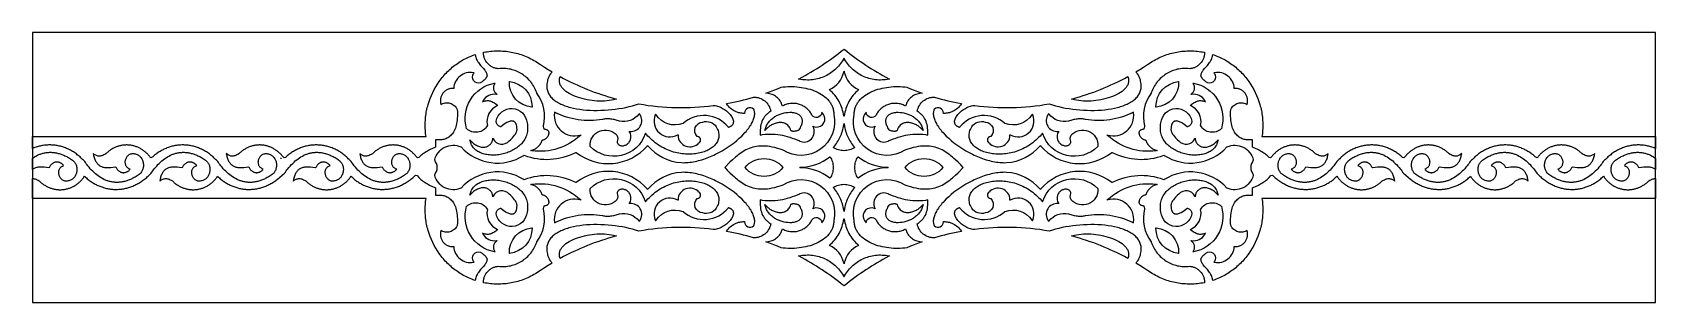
# Model space of a CAD drawing. Extents: x -360 to 360, y -60 to 60.
import ezdxf

# ---------------------------------------------------------------- set-up
doc = ezdxf.new("R2010")
doc.units = 0
doc.layers.add('LAYER_1', color=18, linetype='CONTINUOUS')

msp = doc.modelspace()

# ---------------------------------------------------------------- linework, layer by layer
at = {"layer": 'LAYER_1'}
for points in [[(-360, -60), (360, -60), (360, 60), (-360, 60)], [(1.24, 51.63), (2.43, 50.69), (3.62, 49.78), (4.83, 48.88), (6.04, 47.99), (7.26, 47.13), (8.48, 46.28), (9.72, 45.45), (10.96, 44.64), (12.21, 43.84), (13.47, 43.06), (14.74, 42.3), (16.02, 41.55), (17.3, 40.83), (18.59, 40.12), (20.15, 39.29), (19.12, 39.1), (18.38, 38.99), (17.63, 38.91), (16.89, 38.87), (16.14, 38.85), (15.4, 38.86), (14.67, 38.91), (13.93, 38.98), (13.21, 39.09), (12.49, 39.22), (11.77, 39.38), (11.07, 39.57), (10.37, 39.78), (9.68, 40.03), (9, 40.3), (8.34, 40.6), (7.68, 40.92), (7.04, 41.27), (6.41, 41.65), (5.8, 42.05), (5.2, 42.48), (4.62, 42.93), (4.06, 43.41), (3.51, 43.91), (2.99, 44.43), (2.48, 44.98), (2, 45.55), (1.53, 46.15), (1.09, 46.76), (0.67, 47.4), (0.28, 48.06), (0, 48.58), (-0.28, 48.06), (-0.67, 47.4), (-1.09, 46.76), (-1.53, 46.15), (-2, 45.55), (-2.48, 44.98), (-2.99, 44.43), (-3.51, 43.91), (-4.06, 43.41), (-4.62, 42.93), (-5.2, 42.48), (-5.8, 42.05), (-6.41, 41.65), (-7.04, 41.27), (-7.68, 40.92), (-8.34, 40.6), (-9, 40.3), (-9.68, 40.03), (-10.37, 39.78), (-11.07, 39.57), (-11.77, 39.38), (-12.49, 39.22), (-13.21, 39.09), (-13.93, 38.98), (-14.67, 38.91), (-15.4, 38.86), (-16.14, 38.85), (-16.89, 38.87), (-17.63, 38.91), (-18.38, 38.99), (-19.12, 39.1), (-20.15, 39.29), (-18.59, 40.12), (-17.3, 40.83), (-16.02, 41.55), (-14.74, 42.3), (-13.47, 43.06), (-12.21, 43.84), (-10.96, 44.64), (-9.72, 45.45), (-8.48, 46.28), (-7.26, 47.13), (-6.04, 47.99), (-4.83, 48.88), (-3.62, 49.78), (-2.43, 50.69), (-1.24, 51.63), (0, 52.63)], [(-124.36, 39.57), (-122.89, 38.81), (-121.41, 38.07), (-119.92, 37.36), (-118.41, 36.66), (-116.9, 35.99), (-115.38, 35.34), (-113.85, 34.71), (-112.31, 34.1), (-110.76, 33.52), (-109.2, 32.96), (-107.63, 32.42), (-106.06, 31.91), (-104.47, 31.42), (-102.88, 30.95), (-100.93, 30.41), (-102.19, 30.06), (-103.14, 29.86), (-104.14, 29.7), (-105.16, 29.59), (-106.22, 29.51), (-107.3, 29.48), (-108.4, 29.48), (-109.51, 29.53), (-110.62, 29.61), (-111.74, 29.74), (-112.86, 29.9), (-113.96, 30.09), (-115.05, 30.32), (-116.13, 30.58), (-117.17, 30.88), (-118.19, 31.21), (-119.17, 31.57), (-120.12, 31.96), (-121.01, 32.39), (-121.85, 32.84), (-122.64, 33.32), (-123.37, 33.83), (-123.7, 34.09), (-124.02, 34.36), (-124.32, 34.64), (-124.61, 34.93), (-124.87, 35.22), (-125.11, 35.52), (-125.33, 35.82), (-125.53, 36.13), (-125.71, 36.45), (-125.87, 36.77), (-126, 37.1), (-126.1, 37.44), (-126.18, 37.78), (-126.23, 38.12), (-126.26, 38.47), (-126.26, 38.83), (-126.23, 39.19), (-126.17, 39.56), (-126.08, 39.93), (-125.93, 40.41)], [(126.08, 39.93), (126.17, 39.56), (126.23, 39.19), (126.26, 38.83), (126.26, 38.47), (126.23, 38.12), (126.18, 37.78), (126.1, 37.44), (126, 37.1), (125.87, 36.77), (125.71, 36.45), (125.53, 36.13), (125.33, 35.82), (125.11, 35.52), (124.87, 35.22), (124.61, 34.93), (124.32, 34.64), (124.02, 34.36), (123.7, 34.09), (123.37, 33.83), (122.64, 33.32), (121.85, 32.84), (121.01, 32.39), (120.12, 31.96), (119.17, 31.57), (118.19, 31.21), (117.17, 30.88), (116.13, 30.58), (115.05, 30.32), (113.96, 30.09), (112.86, 29.9), (111.74, 29.74), (110.62, 29.61), (109.51, 29.53), (108.4, 29.48), (107.3, 29.48), (106.22, 29.51), (105.16, 29.59), (104.14, 29.7), (103.14, 29.86), (102.19, 30.06), (100.93, 30.41), (102.88, 30.95), (104.47, 31.42), (106.06, 31.91), (107.63, 32.42), (109.2, 32.96), (110.76, 33.52), (112.31, 34.1), (113.85, 34.71), (115.38, 35.34), (116.9, 35.99), (118.41, 36.66), (119.92, 37.36), (121.41, 38.07), (122.89, 38.81), (124.36, 39.57), (125.93, 40.41)], [(-23.7, 24.53), (-23.31, 24.51), (-22.93, 24.48), (-22.56, 24.43), (-22.19, 24.36), (-21.84, 24.28), (-21.51, 24.18), (-21.18, 24.07), (-20.87, 23.95), (-20.58, 23.8), (-20.3, 23.65), (-20.04, 23.47), (-19.79, 23.28), (-19.57, 23.08), (-19.36, 22.86), (-19.18, 22.62), (-19.02, 22.37), (-18.88, 22.1), (-18.77, 21.81), (-18.69, 21.51), (-18.63, 21.2), (-18.6, 20.86), (-18.6, 20.52), (-18.62, 20.16), (-18.68, 19.78), (-18.77, 19.39), (-18.89, 18.99), (-19.04, 18.57), (-19.23, 18.14), (-19.45, 17.69), (-19.71, 17.22), (-20.01, 16.74), (-20.13, 16.61), (-20.29, 16.49), (-20.49, 16.39), (-20.72, 16.29), (-20.97, 16.22), (-21.24, 16.15), (-21.52, 16.1), (-21.8, 16.07), (-22.09, 16.05), (-22.37, 16.05), (-22.63, 16.06), (-22.87, 16.1), (-23.09, 16.16), (-23.28, 16.24), (-23.43, 16.36), (-23.53, 16.5), (-23.78, 17.06), (-24.05, 17.55), (-24.35, 18), (-24.66, 18.39), (-24.98, 18.73), (-25.32, 19.03), (-25.68, 19.28), (-26.05, 19.5), (-26.43, 19.67), (-26.82, 19.8), (-27.22, 19.9), (-27.62, 19.96), (-28.04, 19.99), (-28.45, 19.99), (-28.87, 19.96), (-29.29, 19.91), (-29.71, 19.82), (-30.12, 19.72), (-30.54, 19.59), (-30.94, 19.44), (-31.34, 19.27), (-31.73, 19.09), (-32.11, 18.89), (-32.48, 18.68), (-32.83, 18.45), (-33.17, 18.22), (-33.49, 17.98), (-33.8, 17.74), (-34.08, 17.49), (-34.34, 17.24), (-34.58, 17), (-35.08, 16.42), (-34.84, 17.31), (-34.69, 17.76), (-34.52, 18.2), (-34.32, 18.62), (-34.11, 19.03), (-33.88, 19.43), (-33.62, 19.81), (-33.35, 20.18), (-33.06, 20.53), (-32.76, 20.87), (-32.44, 21.19), (-32.11, 21.5), (-31.77, 21.79), (-31.41, 22.07), (-31.05, 22.33), (-30.67, 22.58), (-30.28, 22.81), (-29.89, 23.03), (-29.49, 23.23), (-29.08, 23.42), (-28.67, 23.6), (-28.26, 23.76), (-27.42, 24.03), (-26.57, 24.25), (-25.73, 24.4), (-24.9, 24.5), (-24.09, 24.53)], [(24.9, 24.5), (25.73, 24.4), (26.57, 24.25), (27.42, 24.03), (28.26, 23.76), (28.67, 23.6), (29.08, 23.42), (29.49, 23.23), (29.89, 23.03), (30.28, 22.81), (30.67, 22.58), (31.05, 22.33), (31.41, 22.07), (31.77, 21.79), (32.11, 21.5), (32.44, 21.19), (32.76, 20.87), (33.06, 20.53), (33.35, 20.18), (33.62, 19.81), (33.88, 19.43), (34.11, 19.03), (34.32, 18.62), (34.52, 18.2), (34.69, 17.76), (34.84, 17.31), (35.08, 16.42), (34.58, 17), (34.34, 17.24), (34.08, 17.49), (33.8, 17.74), (33.49, 17.98), (33.17, 18.22), (32.83, 18.45), (32.48, 18.68), (32.11, 18.89), (31.73, 19.09), (31.34, 19.27), (30.94, 19.44), (30.54, 19.59), (30.12, 19.72), (29.71, 19.82), (29.29, 19.91), (28.87, 19.96), (28.45, 19.99), (28.04, 19.99), (27.62, 19.96), (27.22, 19.9), (26.82, 19.8), (26.43, 19.67), (26.05, 19.5), (25.68, 19.28), (25.32, 19.03), (24.98, 18.73), (24.66, 18.39), (24.35, 18), (24.05, 17.55), (23.78, 17.06), (23.53, 16.5), (23.43, 16.36), (23.28, 16.24), (23.09, 16.16), (22.87, 16.1), (22.63, 16.06), (22.37, 16.05), (22.09, 16.05), (21.8, 16.07), (21.52, 16.1), (21.24, 16.15), (20.97, 16.22), (20.72, 16.29), (20.49, 16.39), (20.29, 16.49), (20.13, 16.61), (20.01, 16.74), (19.71, 17.22), (19.45, 17.69), (19.23, 18.14), (19.04, 18.57), (18.89, 18.99), (18.77, 19.39), (18.68, 19.78), (18.62, 20.16), (18.6, 20.52), (18.6, 20.86), (18.63, 21.2), (18.69, 21.51), (18.77, 21.81), (18.88, 22.1), (19.02, 22.37), (19.18, 22.62), (19.36, 22.86), (19.57, 23.08), (19.79, 23.28), (20.04, 23.47), (20.3, 23.65), (20.58, 23.8), (20.87, 23.95), (21.18, 24.07), (21.51, 24.18), (21.84, 24.28), (22.19, 24.36), (22.56, 24.43), (22.93, 24.48), (23.31, 24.51), (23.7, 24.53), (24.09, 24.53)], [(0.22, 18.21), (0.36, 17.53), (0.52, 16.86), (0.7, 16.19), (0.91, 15.53), (1.14, 14.88), (1.39, 14.24), (1.67, 13.61), (1.97, 12.99), (2.28, 12.37), (2.63, 11.78), (2.99, 11.19), (3.38, 10.61), (3.78, 10.06), (4.21, 9.51), (4.74, 8.89), (4.13, 8.51), (3.6, 8.23), (3.05, 7.99), (2.47, 7.8), (1.88, 7.65), (1.27, 7.54), (0.64, 7.48), (0, 7.46), (-0.64, 7.48), (-1.27, 7.54), (-1.88, 7.65), (-2.47, 7.8), (-3.05, 7.99), (-3.6, 8.23), (-4.13, 8.51), (-4.74, 8.89), (-4.21, 9.51), (-3.78, 10.06), (-3.38, 10.61), (-2.99, 11.19), (-2.63, 11.78), (-2.28, 12.37), (-1.97, 12.99), (-1.67, 13.61), (-1.39, 14.24), (-1.14, 14.88), (-0.91, 15.53), (-0.7, 16.19), (-0.52, 16.86), (-0.36, 17.53), (-0.22, 18.21), (0, 19.48)], [(-351.7, 6.74), (-351.31, 6.73), (-350.93, 6.7), (-350.54, 6.66), (-350.14, 6.61), (-349.75, 6.55), (-349.35, 6.47), (-348.95, 6.39), (-348.55, 6.29), (-348.15, 6.18), (-347.74, 6.06), (-347.33, 5.92), (-346.92, 5.77), (-346.51, 5.61), (-346.09, 5.44), (-345.67, 5.25), (-345.25, 5.05), (-344.82, 4.84), (-344.4, 4.61), (-343.97, 4.37), (-343.54, 4.12), (-343.1, 3.85), (-342.67, 3.57), (-342.22, 3.27), (-341.92, 3.01), (-341.64, 2.73), (-341.39, 2.44), (-341.17, 2.13), (-340.97, 1.81), (-340.8, 1.47), (-340.65, 1.13), (-340.53, 0.78), (-340.44, 0.43), (-340.36, 0.07), (-340.32, -0.3), (-340.29, -0.66), (-340.29, -1.03), (-340.31, -1.4), (-340.35, -1.76), (-340.42, -2.12), (-340.51, -2.47), (-340.62, -2.81), (-340.75, -3.15), (-340.9, -3.47), (-341.07, -3.79), (-341.26, -4.08), (-341.48, -4.37), (-341.71, -4.64), (-341.96, -4.89), (-342.23, -5.12), (-342.52, -5.32), (-342.83, -5.51), (-343.15, -5.67), (-343.5, -5.8), (-343.86, -5.91), (-344.23, -5.99), (-344.61, -6.05), (-344.97, -6.07), (-345.33, -6.05), (-345.66, -6), (-345.98, -5.91), (-346.29, -5.78), (-346.57, -5.62), (-346.84, -5.44), (-347.08, -5.23), (-347.31, -4.99), (-347.52, -4.74), (-347.7, -4.47), (-347.87, -4.18), (-348.01, -3.88), (-348.13, -3.58), (-348.22, -3.26), (-348.29, -2.93), (-348.34, -2.61), (-348.36, -2.28), (-348.35, -1.96), (-348.32, -1.64), (-348.26, -1.32), (-348.17, -1.02), (-348.06, -0.72), (-347.91, -0.44), (-347.73, -0.18), (-347.53, 0.06), (-347.29, 0.29), (-347.01, 0.48), (-346.71, 0.65), (-346.16, 0.88), (-346.42, 1.17), (-346.62, 1.37), (-346.82, 1.54), (-347.02, 1.71), (-347.24, 1.85), (-347.45, 1.98), (-347.67, 2.09), (-347.9, 2.19), (-348.13, 2.27), (-348.36, 2.34), (-348.59, 2.38), (-348.82, 2.42), (-349.05, 2.43), (-349.28, 2.43), (-349.51, 2.41), (-349.74, 2.38), (-349.97, 2.33), (-350.19, 2.26), (-350.41, 2.18), (-350.63, 2.08), (-350.84, 1.96), (-351.05, 1.83), (-351.25, 1.68), (-351.44, 1.51), (-351.63, 1.33), (-351.8, 1.13), (-351.97, 0.91), (-352.13, 0.67), (-352.28, 0.42), (-352.42, 0.15), (-352.58, -0.22), (-353.77, 0), (-354.81, 0.13), (-355.31, 0.17), (-355.78, 0.2), (-356.24, 0.2), (-356.68, 0.19), (-357.1, 0.16), (-357.51, 0.11), (-357.9, 0.04), (-358.27, -0.05), (-358.62, -0.16), (-358.96, -0.28), (-359.28, -0.43), (-359.59, -0.6), (-359.88, -0.78), (-360, -0.87), (-360, 4.14), (-359.75, 4.31), (-359.11, 4.71), (-358.46, 5.08), (-357.8, 5.42), (-357.46, 5.57), (-357.12, 5.72), (-356.78, 5.86), (-356.44, 5.98), (-356.09, 6.1), (-355.74, 6.21), (-355.38, 6.31), (-355.03, 6.4), (-354.67, 6.48), (-354.31, 6.55), (-353.94, 6.61), (-353.57, 6.66), (-353.2, 6.7), (-352.83, 6.72), (-352.46, 6.74), (-352.08, 6.75)], [(352.46, 6.74), (352.83, 6.72), (353.2, 6.7), (353.57, 6.66), (353.94, 6.61), (354.31, 6.55), (354.67, 6.48), (355.03, 6.4), (355.38, 6.31), (355.74, 6.21), (356.09, 6.1), (356.44, 5.98), (356.78, 5.86), (357.12, 5.72), (357.46, 5.57), (357.8, 5.42), (358.46, 5.08), (359.11, 4.71), (359.75, 4.31), (360, 4.14), (360, -0.87), (359.88, -0.78), (359.59, -0.6), (359.28, -0.43), (358.96, -0.28), (358.62, -0.16), (358.27, -0.05), (357.9, 0.04), (357.51, 0.11), (357.1, 0.16), (356.68, 0.19), (356.24, 0.2), (355.78, 0.2), (355.31, 0.17), (354.81, 0.13), (353.77, 0), (352.58, -0.22), (352.42, 0.15), (352.28, 0.42), (352.13, 0.67), (351.97, 0.91), (351.8, 1.13), (351.63, 1.33), (351.44, 1.51), (351.25, 1.68), (351.05, 1.83), (350.84, 1.96), (350.63, 2.08), (350.41, 2.18), (350.19, 2.26), (349.97, 2.33), (349.74, 2.38), (349.51, 2.41), (349.28, 2.43), (349.05, 2.43), (348.82, 2.42), (348.59, 2.38), (348.36, 2.34), (348.13, 2.27), (347.9, 2.19), (347.67, 2.09), (347.45, 1.98), (347.24, 1.85), (347.02, 1.71), (346.82, 1.54), (346.62, 1.37), (346.42, 1.17), (346.16, 0.88), (346.71, 0.65), (347.01, 0.48), (347.29, 0.29), (347.53, 0.06), (347.73, -0.18), (347.91, -0.44), (348.06, -0.72), (348.17, -1.02), (348.26, -1.32), (348.32, -1.64), (348.35, -1.96), (348.36, -2.28), (348.34, -2.61), (348.29, -2.93), (348.22, -3.26), (348.13, -3.58), (348.01, -3.88), (347.87, -4.18), (347.7, -4.47), (347.52, -4.74), (347.31, -4.99), (347.08, -5.23), (346.84, -5.44), (346.57, -5.62), (346.29, -5.78), (345.98, -5.91), (345.66, -6), (345.33, -6.05), (344.97, -6.07), (344.61, -6.05), (344.23, -5.99), (343.86, -5.91), (343.5, -5.8), (343.15, -5.67), (342.83, -5.51), (342.52, -5.32), (342.23, -5.12), (341.96, -4.89), (341.71, -4.64), (341.48, -4.37), (341.26, -4.08), (341.07, -3.79), (340.9, -3.47), (340.75, -3.15), (340.62, -2.81), (340.51, -2.47), (340.42, -2.12), (340.35, -1.76), (340.31, -1.4), (340.29, -1.03), (340.29, -0.66), (340.32, -0.3), (340.36, 0.07), (340.44, 0.43), (340.53, 0.78), (340.65, 1.13), (340.8, 1.47), (340.97, 1.81), (341.17, 2.13), (341.39, 2.44), (341.64, 2.73), (341.92, 3.01), (342.22, 3.27), (342.67, 3.57), (343.1, 3.85), (343.54, 4.12), (343.97, 4.37), (344.4, 4.61), (344.82, 4.84), (345.25, 5.05), (345.67, 5.25), (346.09, 5.44), (346.51, 5.61), (346.92, 5.77), (347.33, 5.92), (347.74, 6.06), (348.15, 6.18), (348.55, 6.29), (348.95, 6.39), (349.35, 6.47), (349.75, 6.55), (350.14, 6.61), (350.54, 6.66), (350.93, 6.7), (351.31, 6.73), (351.7, 6.74), (352.08, 6.75)], [(0.64, -7.48), (1.27, -7.54), (1.88, -7.65), (2.47, -7.8), (3.05, -7.99), (3.6, -8.23), (4.13, -8.51), (4.74, -8.89), (4.21, -9.51), (3.78, -10.06), (3.38, -10.61), (2.99, -11.19), (2.63, -11.78), (2.28, -12.37), (1.97, -12.99), (1.67, -13.61), (1.39, -14.24), (1.14, -14.88), (0.91, -15.53), (0.7, -16.19), (0.52, -16.86), (0.36, -17.53), (0.22, -18.21), (0, -19.48), (-0.22, -18.21), (-0.36, -17.53), (-0.52, -16.86), (-0.7, -16.19), (-0.91, -15.53), (-1.14, -14.88), (-1.39, -14.24), (-1.67, -13.61), (-1.97, -12.99), (-2.28, -12.37), (-2.63, -11.78), (-2.99, -11.19), (-3.38, -10.61), (-3.78, -10.06), (-4.21, -9.51), (-4.74, -8.89), (-4.13, -8.51), (-3.6, -8.23), (-3.05, -7.99), (-2.47, -7.8), (-1.88, -7.65), (-1.27, -7.54), (-0.64, -7.48), (0, -7.46)], [(-22.09, -16.05), (-21.8, -16.07), (-21.52, -16.1), (-21.24, -16.15), (-20.97, -16.22), (-20.72, -16.29), (-20.49, -16.39), (-20.29, -16.49), (-20.13, -16.61), (-20.01, -16.74), (-19.71, -17.22), (-19.45, -17.69), (-19.23, -18.14), (-19.04, -18.57), (-18.89, -18.99), (-18.77, -19.39), (-18.68, -19.78), (-18.62, -20.16), (-18.6, -20.52), (-18.6, -20.86), (-18.63, -21.2), (-18.69, -21.51), (-18.77, -21.81), (-18.88, -22.1), (-19.02, -22.37), (-19.18, -22.62), (-19.36, -22.86), (-19.57, -23.08), (-19.79, -23.28), (-20.04, -23.47), (-20.3, -23.65), (-20.58, -23.8), (-20.87, -23.95), (-21.18, -24.07), (-21.51, -24.18), (-21.84, -24.28), (-22.19, -24.36), (-22.56, -24.43), (-22.93, -24.48), (-23.31, -24.51), (-23.7, -24.53), (-24.09, -24.53), (-24.9, -24.5), (-25.73, -24.4), (-26.57, -24.25), (-27.42, -24.03), (-28.26, -23.76), (-28.67, -23.6), (-29.08, -23.42), (-29.49, -23.23), (-29.89, -23.03), (-30.28, -22.81), (-30.67, -22.58), (-31.05, -22.33), (-31.41, -22.07), (-31.77, -21.79), (-32.11, -21.5), (-32.44, -21.19), (-32.76, -20.87), (-33.06, -20.53), (-33.35, -20.18), (-33.62, -19.81), (-33.88, -19.43), (-34.11, -19.03), (-34.32, -18.62), (-34.52, -18.2), (-34.69, -17.76), (-34.84, -17.31), (-35.08, -16.42), (-34.58, -17), (-34.34, -17.24), (-34.08, -17.49), (-33.8, -17.74), (-33.49, -17.98), (-33.17, -18.22), (-32.83, -18.45), (-32.48, -18.68), (-32.11, -18.89), (-31.73, -19.09), (-31.34, -19.27), (-30.94, -19.44), (-30.54, -19.59), (-30.12, -19.72), (-29.71, -19.82), (-29.29, -19.91), (-28.87, -19.96), (-28.45, -19.99), (-28.04, -19.99), (-27.62, -19.96), (-27.22, -19.9), (-26.82, -19.8), (-26.43, -19.67), (-26.05, -19.5), (-25.68, -19.28), (-25.32, -19.03), (-24.98, -18.73), (-24.66, -18.39), (-24.35, -18), (-24.05, -17.55), (-23.78, -17.06), (-23.53, -16.5), (-23.43, -16.36), (-23.28, -16.24), (-23.09, -16.16), (-22.87, -16.1), (-22.63, -16.06), (-22.37, -16.05)], [(22.63, -16.06), (22.87, -16.1), (23.09, -16.16), (23.28, -16.24), (23.43, -16.36), (23.53, -16.5), (23.78, -17.06), (24.05, -17.55), (24.35, -18), (24.66, -18.39), (24.98, -18.73), (25.32, -19.03), (25.68, -19.28), (26.05, -19.5), (26.43, -19.67), (26.82, -19.8), (27.22, -19.9), (27.62, -19.96), (28.04, -19.99), (28.45, -19.99), (28.87, -19.96), (29.29, -19.91), (29.71, -19.82), (30.12, -19.72), (30.54, -19.59), (30.94, -19.44), (31.34, -19.27), (31.73, -19.09), (32.11, -18.89), (32.48, -18.68), (32.83, -18.45), (33.17, -18.22), (33.49, -17.98), (33.8, -17.74), (34.08, -17.49), (34.34, -17.24), (34.58, -17), (35.08, -16.42), (34.84, -17.31), (34.69, -17.76), (34.52, -18.2), (34.32, -18.62), (34.11, -19.03), (33.88, -19.43), (33.62, -19.81), (33.35, -20.18), (33.06, -20.53), (32.76, -20.87), (32.44, -21.19), (32.11, -21.5), (31.77, -21.79), (31.41, -22.07), (31.05, -22.33), (30.67, -22.58), (30.28, -22.81), (29.89, -23.03), (29.49, -23.23), (29.08, -23.42), (28.67, -23.6), (28.26, -23.76), (27.42, -24.03), (26.57, -24.25), (25.73, -24.4), (24.9, -24.5), (24.09, -24.53), (23.7, -24.53), (23.31, -24.51), (22.93, -24.48), (22.56, -24.43), (22.19, -24.36), (21.84, -24.28), (21.51, -24.18), (21.18, -24.07), (20.87, -23.95), (20.58, -23.8), (20.3, -23.65), (20.04, -23.47), (19.79, -23.28), (19.57, -23.08), (19.36, -22.86), (19.18, -22.62), (19.02, -22.37), (18.88, -22.1), (18.77, -21.81), (18.69, -21.51), (18.63, -21.2), (18.6, -20.86), (18.6, -20.52), (18.62, -20.16), (18.68, -19.78), (18.77, -19.39), (18.89, -18.99), (19.04, -18.57), (19.23, -18.14), (19.45, -17.69), (19.71, -17.22), (20.01, -16.74), (20.13, -16.61), (20.29, -16.49), (20.49, -16.39), (20.72, -16.29), (20.97, -16.22), (21.24, -16.15), (21.52, -16.1), (21.8, -16.07), (22.09, -16.05), (22.37, -16.05)], [(-106.22, -29.51), (-105.16, -29.59), (-104.14, -29.7), (-103.14, -29.86), (-102.19, -30.06), (-100.93, -30.41), (-102.88, -30.95), (-104.47, -31.42), (-106.06, -31.91), (-107.63, -32.42), (-109.2, -32.96), (-110.76, -33.52), (-112.31, -34.1), (-113.85, -34.71), (-115.38, -35.34), (-116.9, -35.99), (-118.41, -36.66), (-119.92, -37.36), (-121.41, -38.07), (-122.89, -38.81), (-124.36, -39.57), (-125.93, -40.41), (-126.08, -39.93), (-126.17, -39.56), (-126.23, -39.19), (-126.26, -38.83), (-126.26, -38.47), (-126.23, -38.12), (-126.18, -37.78), (-126.1, -37.44), (-126, -37.1), (-125.87, -36.77), (-125.71, -36.45), (-125.53, -36.13), (-125.33, -35.82), (-125.11, -35.52), (-124.87, -35.22), (-124.61, -34.93), (-124.32, -34.64), (-124.02, -34.36), (-123.7, -34.09), (-123.37, -33.83), (-122.64, -33.32), (-121.85, -32.84), (-121.01, -32.39), (-120.12, -31.96), (-119.17, -31.57), (-118.19, -31.21), (-117.17, -30.88), (-116.13, -30.58), (-115.05, -30.32), (-113.96, -30.09), (-112.86, -29.9), (-111.74, -29.74), (-110.62, -29.61), (-109.51, -29.53), (-108.4, -29.48), (-107.3, -29.48)], [(108.4, -29.48), (109.51, -29.53), (110.62, -29.61), (111.74, -29.74), (112.86, -29.9), (113.96, -30.09), (115.05, -30.32), (116.13, -30.58), (117.17, -30.88), (118.19, -31.21), (119.17, -31.57), (120.12, -31.96), (121.01, -32.39), (121.85, -32.84), (122.64, -33.32), (123.37, -33.83), (123.7, -34.09), (124.02, -34.36), (124.32, -34.64), (124.61, -34.93), (124.87, -35.22), (125.11, -35.52), (125.33, -35.82), (125.53, -36.13), (125.71, -36.45), (125.87, -36.77), (126, -37.1), (126.1, -37.44), (126.18, -37.78), (126.23, -38.12), (126.26, -38.47), (126.26, -38.83), (126.23, -39.19), (126.17, -39.56), (126.08, -39.93), (125.93, -40.41), (124.36, -39.57), (122.89, -38.81), (121.41, -38.07), (119.92, -37.36), (118.41, -36.66), (116.9, -35.99), (115.38, -35.34), (113.85, -34.71), (112.31, -34.1), (110.76, -33.52), (109.2, -32.96), (107.63, -32.42), (106.06, -31.91), (104.47, -31.42), (102.88, -30.95), (100.93, -30.41), (102.19, -30.06), (103.14, -29.86), (104.14, -29.7), (105.16, -29.59), (106.22, -29.51), (107.3, -29.48)], [(16.89, -38.87), (17.63, -38.91), (18.38, -38.99), (19.12, -39.1), (20.15, -39.29), (18.59, -40.12), (17.3, -40.83), (16.02, -41.55), (14.74, -42.3), (13.47, -43.06), (12.21, -43.84), (10.96, -44.64), (9.72, -45.45), (8.48, -46.28), (7.26, -47.13), (6.04, -47.99), (4.83, -48.88), (3.62, -49.78), (2.43, -50.69), (1.24, -51.63), (0, -52.63), (-1.24, -51.63), (-2.43, -50.69), (-3.62, -49.78), (-4.83, -48.88), (-6.04, -47.99), (-7.26, -47.13), (-8.48, -46.28), (-9.72, -45.45), (-10.96, -44.64), (-12.21, -43.84), (-13.47, -43.06), (-14.74, -42.3), (-16.02, -41.55), (-17.3, -40.83), (-18.59, -40.12), (-20.15, -39.29), (-19.12, -39.1), (-18.38, -38.99), (-17.63, -38.91), (-16.89, -38.87), (-16.14, -38.85), (-15.4, -38.86), (-14.67, -38.91), (-13.93, -38.98), (-13.21, -39.09), (-12.49, -39.22), (-11.77, -39.38), (-11.07, -39.57), (-10.37, -39.78), (-9.68, -40.03), (-9, -40.3), (-8.34, -40.6), (-7.68, -40.92), (-7.04, -41.27), (-6.41, -41.65), (-5.8, -42.05), (-5.2, -42.48), (-4.62, -42.93), (-4.06, -43.41), (-3.51, -43.91), (-2.99, -44.43), (-2.48, -44.98), (-2, -45.55), (-1.53, -46.15), (-1.09, -46.76), (-0.67, -47.4), (-0.28, -48.06), (0, -48.58), (0.28, -48.06), (0.67, -47.4), (1.09, -46.76), (1.53, -46.15), (2, -45.55), (2.48, -44.98), (2.99, -44.43), (3.51, -43.91), (4.06, -43.41), (4.62, -42.93), (5.2, -42.48), (5.8, -42.05), (6.41, -41.65), (7.04, -41.27), (7.68, -40.92), (8.34, -40.6), (9, -40.3), (9.68, -40.03), (10.37, -39.78), (11.07, -39.57), (11.77, -39.38), (12.49, -39.22), (13.21, -39.09), (13.93, -38.98), (14.67, -38.91), (15.4, -38.86), (16.14, -38.85)]]:
    msp.add_lwpolyline(points, close=True, dxfattribs=at)
for points in [[(-152.95, 51.8), (-152.18, 51.78), (-151.42, 51.74), (-150.66, 51.68), (-149.9, 51.6), (-149.14, 51.51), (-148.38, 51.4), (-147.63, 51.27), (-146.88, 51.12), (-146.13, 50.96), (-145.39, 50.77), (-144.65, 50.57), (-143.92, 50.35), (-143.19, 50.12), (-142.46, 49.86), (-141.74, 49.59), (-141.03, 49.3), (-140.32, 49), (-139.62, 48.67), (-138.93, 48.33), (-138.24, 47.98), (-137.56, 47.6), (-136.89, 47.21), (-136.22, 46.8), (-134.59, 45.68), (-132.93, 44.59), (-131.26, 43.53), (-129.46, 42.43), (-129.74, 42.16), (-129.92, 41.97), (-130.26, 41.54), (-130.57, 41.08), (-130.84, 40.57), (-131.08, 40.03), (-131.28, 39.46), (-131.46, 38.88), (-131.6, 38.3), (-131.71, 37.71), (-131.78, 37.13), (-131.83, 36.57), (-131.84, 36.02), (-131.81, 35.51), (-131.76, 35.04), (-131.68, 34.61), (-131.56, 34.24), (-131.42, 33.77), (-131.25, 33.33), (-131.05, 32.89), (-130.82, 32.47), (-130.57, 32.07), (-130.29, 31.67), (-129.98, 31.29), (-129.65, 30.92), (-129.29, 30.56), (-128.9, 30.22), (-128.5, 29.89), (-128.07, 29.57), (-127.61, 29.26), (-127.14, 28.97), (-126.65, 28.68), (-126.13, 28.41), (-125.59, 28.15), (-125.04, 27.91), (-124.47, 27.67), (-123.88, 27.45), (-123.27, 27.24), (-122.65, 27.04), (-122.01, 26.85), (-121.35, 26.68), (-120, 26.36), (-118.6, 26.09), (-117.16, 25.86), (-115.67, 25.68), (-114.16, 25.54), (-112.61, 25.45), (-111.04, 25.39), (-109.45, 25.38), (-107.85, 25.41), (-106.25, 25.48), (-104.64, 25.59), (-103.04, 25.74), (-101.45, 25.92), (-99.88, 26.15), (-98.32, 26.41), (-96.8, 26.71), (-95.31, 27.04), (-93.85, 27.4), (-92.45, 27.81), (-91.06, 28.25), (-88.96, 27.91), (-86.88, 27.61), (-84.8, 27.35), (-82.73, 27.13), (-80.65, 26.95), (-78.57, 26.81), (-76.49, 26.71), (-74.42, 26.64), (-72.36, 26.62), (-70.29, 26.63), (-68.23, 26.68), (-66.18, 26.77), (-64.14, 26.9), (-62.1, 27.06), (-60.07, 27.27), (-58.05, 27.51), (-57.57, 27.51), (-57.08, 27.47), (-56.58, 27.39), (-56.07, 27.26), (-55.56, 27.1), (-55.06, 26.9), (-54.55, 26.67), (-54.05, 26.4), (-53.55, 26.11), (-53.07, 25.8), (-52.6, 25.47), (-52.15, 25.11), (-51.71, 24.74), (-51.3, 24.35), (-50.92, 23.95), (-50.56, 23.55), (-50.23, 23.13), (-49.94, 22.71), (-49.69, 22.29), (-49.47, 21.87), (-49.3, 21.45), (-49.17, 21.04), (-49.09, 20.64), (-49.07, 20.24), (-49.1, 19.86), (-49.14, 19.67), (-49.2, 19.49), (-49.27, 19.32), (-49.35, 19.15), (-49.45, 18.98), (-49.57, 18.82), (-49.71, 18.67), (-49.86, 18.53), (-50.03, 18.39), (-50.22, 18.27), (-50.43, 18.15), (-50.65, 18.04), (-50.9, 17.93), (-51.16, 17.84), (-51.22, 17.82), (-51.27, 17.87, 0.428503), (-71.4, 19.56), (-71.46, 19.53, -0.349429), (-83.35, 23.37), (-83.56, 23.68), (-83.7, 23.34, 0.715425), (-73.77, 14.47), (-73.62, 14.55), (-73.62, 14.38, 0.687673), (-64.33, 10.96), (-64.28, 11, 0.701874), (-64.95, 13.76), (-65.07, 13.81, -0.647679), (-62.72, 20.19), (-62.67, 20.2, -0.333458), (-56.64, 18.05), (-56.64, 18.03), (-56.34, 17.48), (-56.09, 16.93), (-55.88, 16.39), (-55.72, 15.86), (-55.61, 15.34), (-55.53, 14.82), (-55.5, 14.32), (-55.51, 13.82), (-55.56, 13.34), (-55.65, 12.87), (-55.78, 12.41), (-55.94, 11.96), (-56.14, 11.52), (-56.38, 11.1), (-56.65, 10.69), (-56.95, 10.3), (-57.28, 9.92), (-57.64, 9.55), (-58.03, 9.2), (-58.45, 8.87), (-58.89, 8.55), (-59.36, 8.25), (-59.86, 7.96), (-60.38, 7.69), (-60.92, 7.44), (-61.48, 7.21), (-62.06, 6.99), (-62.66, 6.8), (-63.28, 6.62), (-63.92, 6.46), (-64.57, 6.32), (-65.24, 6.21), (-65.92, 6.11), (-66.62, 6.03), (-67.32, 5.98), (-68.04, 5.94), (-68.77, 5.93), (-69.5, 5.94), (-70.24, 5.97), (-70.99, 6.03), (-71.75, 6.11), (-72.51, 6.22), (-73.27, 6.35), (-74.03, 6.5), (-74.8, 6.68), (-75.57, 6.88), (-76.33, 7.12), (-77.09, 7.37), (-77.85, 7.66), (-78.61, 7.97), (-79.36, 8.31), (-80.1, 8.68), (-80.84, 9.07), (-81.57, 9.5), (-82.29, 9.95), (-83, 10.44), (-83.7, 10.95), (-84.38, 11.5), (-85.05, 12.07), (-85.71, 12.68), (-86.35, 13.32), (-86.97, 13.99), (-87.57, 14.69), (-87.81, 14.99), (-88.04, 15.28), (-88.15, 14.93, -0.555663), (-112.54, 9.3), (-112.6, 9.42, -0.7245), (-100.78, 14.31), (-100.76, 14.29, -0.268924), (-100.67, 11.49), (-100.69, 11.33), (-100.61, 11.11), (-100.46, 10.8), (-100.29, 10.53), (-100.08, 10.3), (-99.86, 10.1), (-99.61, 9.94), (-99.34, 9.82), (-99.06, 9.73), (-98.76, 9.67), (-98.45, 9.64), (-98.14, 9.65), (-97.82, 9.69), (-97.5, 9.76), (-97.18, 9.85), (-96.86, 9.98), (-96.56, 10.14), (-96.26, 10.32), (-95.98, 10.53), (-95.71, 10.77), (-95.47, 11.03), (-95.24, 11.32), (-95.05, 11.63), (-94.88, 11.97), (-94.74, 12.32), (-94.64, 12.7), (-94.57, 13.1), (-94.55, 13.52), (-94.57, 13.96), (-94.63, 14.42), (-94.75, 14.89), (-94.91, 15.39), (-95.14, 15.91), (-95.21, 16.07), (-95.03, 16.05, 0.652458), (-90.62, 23.63), (-90.77, 23.84), (-90.94, 23.64, -0.276643), (-99.59, 20.56), (-99.62, 20.57), (-100.08, 20.75), (-100.55, 20.91), (-101.02, 21.06), (-101.5, 21.19), (-101.97, 21.3), (-102.45, 21.39), (-102.92, 21.47), (-103.4, 21.53), (-103.87, 21.57), (-104.34, 21.59), (-104.81, 21.6), (-105.27, 21.59), (-105.73, 21.56), (-106.18, 21.51), (-106.63, 21.45), (-107.07, 21.38, -0.159913), (-128.2, 24.46), (-128.45, 24.59), (-128.48, 24.31, 0.539795), (-116.98, 14.42), (-116.58, 14.54), (-116.89, 14.25, -0.224514), (-138.46, 7.45), (-138.9, 7.51), (-138.48, 7.64), (-138.05, 7.78), (-137.64, 7.94), (-137.25, 8.13), (-136.88, 8.33), (-136.54, 8.55), (-136.21, 8.79), (-135.9, 9.05), (-135.61, 9.33), (-135.34, 9.63), (-135.09, 9.94), (-134.84, 10.27), (-134.62, 10.62), (-134.4, 10.98), (-134.2, 11.36), (-134.02, 11.75), (-133.82, 12.21), (-133.53, 12.26), (-133.3, 12.32), (-133.07, 12.41), (-132.85, 12.51), (-132.64, 12.63), (-132.43, 12.77), (-132.23, 12.92), (-132.04, 13.08), (-131.86, 13.26), (-131.69, 13.44), (-131.53, 13.63), (-131.39, 13.83), (-131.26, 14.04), (-131.15, 14.24), (-131.06, 14.45), (-130.98, 14.67), (-130.92, 14.87), (-130.88, 15.08), (-130.86, 15.28), (-130.86, 15.48), (-130.88, 15.67), (-130.93, 15.85), (-131, 16.01), (-131.09, 16.17), (-131.2, 16.32), (-131.35, 16.46), (-131.52, 16.58), (-131.72, 16.69), (-131.95, 16.78), (-132.22, 16.85), (-132.52, 16.9), (-132.92, 16.93), (-133.12, 17.66), (-133.34, 18.27), (-133.35, 18.39, 0.221087), (-136.27, 33.08), (-136.3, 33.13), (-136.53, 33.78), (-136.8, 34.44), (-137.09, 35.07), (-137.41, 35.69), (-137.76, 36.29), (-138.12, 36.87), (-138.51, 37.43), (-138.92, 37.98), (-139.36, 38.5), (-139.81, 39), (-140.28, 39.48), (-140.78, 39.94), (-141.29, 40.38), (-141.82, 40.79), (-142.36, 41.19), (-142.92, 41.56), (-143.49, 41.9), (-144.08, 42.22), (-144.68, 42.52), (-145.3, 42.79), (-145.92, 43.03), (-146.56, 43.25), (-147.21, 43.44), (-147.86, 43.61), (-148.53, 43.74), (-149.2, 43.85), (-149.87, 43.93), (-150.56, 43.98), (-151.25, 44.01), (-151.94, 44), (-152.63, 43.96), (-153.35, 43.89), (-153.7, 43.92), (-154.04, 43.97), (-154.38, 44.04), (-154.71, 44.13), (-155.04, 44.23), (-155.35, 44.34), (-155.66, 44.47), (-155.97, 44.61), (-156.26, 44.76), (-156.54, 44.93), (-156.82, 45.11), (-157.09, 45.31), (-157.59, 45.72), (-158.06, 46.19), (-158.48, 46.69), (-158.85, 47.23), (-159.02, 47.52), (-159.17, 47.81), (-159.31, 48.11), (-159.44, 48.42), (-159.55, 48.73), (-159.65, 49.05), (-159.73, 49.38), (-159.8, 49.71), (-159.86, 50.04), (-159.89, 50.38), (-159.92, 50.73), (-159.92, 51.16), (-159.08, 51.32), (-158.31, 51.44), (-157.55, 51.55), (-156.78, 51.64), (-156.02, 51.71), (-155.25, 51.76), (-154.48, 51.79), (-153.72, 51.8)], [(154.48, 51.79), (155.25, 51.76), (156.02, 51.71), (156.78, 51.64), (157.55, 51.55), (158.31, 51.44), (159.08, 51.32), (159.92, 51.16), (159.92, 50.73), (159.89, 50.38), (159.86, 50.04), (159.8, 49.71), (159.73, 49.38), (159.65, 49.05), (159.55, 48.73), (159.44, 48.42), (159.31, 48.11), (159.17, 47.81), (158.85, 47.24), (158.48, 46.69), (158.06, 46.19), (157.59, 45.72), (157.09, 45.31), (156.82, 45.11), (156.54, 44.93), (156.26, 44.76), (155.97, 44.61), (155.66, 44.47), (155.35, 44.34), (155.04, 44.23), (154.71, 44.13), (154.38, 44.04), (154.04, 43.97), (153.7, 43.92), (153.35, 43.89), (152.63, 43.96), (151.94, 44), (151.25, 44.01), (150.56, 43.98), (149.87, 43.93), (149.2, 43.85), (148.53, 43.74), (147.86, 43.61), (147.21, 43.44), (146.56, 43.25), (145.92, 43.03), (145.3, 42.79), (144.68, 42.52), (144.08, 42.22), (143.49, 41.9), (142.92, 41.56), (142.36, 41.19), (141.82, 40.79), (141.29, 40.38), (140.78, 39.94), (140.28, 39.48), (139.81, 39), (139.36, 38.5), (138.92, 37.98), (138.51, 37.43), (138.12, 36.87), (137.76, 36.29), (137.41, 35.69), (137.09, 35.07), (136.8, 34.44), (136.53, 33.78), (136.3, 33.13), (136.27, 33.08, 0.22109), (133.35, 18.39), (133.34, 18.27), (133.12, 17.66), (132.92, 16.93), (132.52, 16.9), (132.22, 16.85), (131.95, 16.78), (131.72, 16.69), (131.52, 16.58), (131.35, 16.46), (131.2, 16.32), (131.09, 16.17), (131, 16.01), (130.93, 15.85), (130.88, 15.67), (130.86, 15.48), (130.86, 15.28), (130.88, 15.08), (130.92, 14.87), (130.98, 14.67), (131.06, 14.45), (131.15, 14.24), (131.26, 14.04), (131.39, 13.83), (131.53, 13.63), (131.69, 13.44), (131.86, 13.26), (132.04, 13.08), (132.23, 12.92), (132.43, 12.77), (132.64, 12.63), (132.85, 12.51), (133.07, 12.41), (133.3, 12.32), (133.53, 12.26), (133.82, 12.21), (134.02, 11.75), (134.2, 11.36), (134.4, 10.98), (134.62, 10.62), (134.84, 10.27), (135.09, 9.94), (135.34, 9.63), (135.61, 9.33), (135.9, 9.05), (136.21, 8.79), (136.54, 8.55), (136.88, 8.33), (137.25, 8.13), (137.64, 7.94), (138.05, 7.78), (138.48, 7.64), (138.9, 7.51), (138.46, 7.45, -0.224514), (116.89, 14.25), (116.58, 14.54), (116.98, 14.42, 0.539683), (128.48, 24.31), (128.45, 24.59), (128.2, 24.46, -0.159931), (107.07, 21.38), (106.63, 21.45), (106.18, 21.51), (105.73, 21.56), (105.27, 21.59), (104.81, 21.6), (104.34, 21.59), (103.87, 21.57), (103.4, 21.53), (102.92, 21.47), (102.45, 21.39), (101.97, 21.3), (101.5, 21.19), (101.02, 21.06), (100.55, 20.91), (100.08, 20.75), (99.62, 20.57), (99.59, 20.56, -0.276503), (90.94, 23.64), (90.77, 23.84), (90.62, 23.63, 0.652458), (95.03, 16.05), (95.21, 16.07), (95.14, 15.91), (94.91, 15.39), (94.75, 14.89), (94.63, 14.42), (94.57, 13.96), (94.55, 13.52), (94.57, 13.1), (94.64, 12.7), (94.74, 12.32), (94.88, 11.97), (95.05, 11.63), (95.24, 11.32), (95.47, 11.03), (95.71, 10.77), (95.98, 10.53), (96.26, 10.32), (96.56, 10.14), (96.86, 9.98), (97.18, 9.85), (97.5, 9.76), (97.82, 9.69), (98.14, 9.65), (98.45, 9.64), (98.76, 9.67), (99.06, 9.73), (99.34, 9.82), (99.61, 9.94), (99.86, 10.1), (100.08, 10.3), (100.29, 10.53), (100.46, 10.8), (100.61, 11.11), (100.69, 11.33), (100.67, 11.49, -0.268993), (100.76, 14.29), (100.78, 14.31, -0.724513), (112.6, 9.42), (112.54, 9.3, -0.555611), (88.15, 14.93), (88.04, 15.28), (87.81, 14.99), (87.57, 14.69), (86.97, 13.99), (86.35, 13.32), (85.71, 12.68), (85.05, 12.07), (84.38, 11.5), (83.7, 10.95), (83, 10.44), (82.29, 9.95), (81.57, 9.5), (80.84, 9.07), (80.1, 8.68), (79.36, 8.31), (78.61, 7.97), (77.85, 7.66), (77.09, 7.37), (76.33, 7.12), (75.57, 6.88), (74.8, 6.68), (74.03, 6.5), (73.27, 6.35), (72.51, 6.22), (71.75, 6.11), (70.99, 6.03), (70.24, 5.97), (69.5, 5.94), (68.77, 5.93), (68.04, 5.94), (67.32, 5.98), (66.62, 6.03), (65.92, 6.11), (65.24, 6.21), (64.57, 6.32), (63.92, 6.46), (63.28, 6.62), (62.66, 6.8), (62.06, 6.99), (61.48, 7.21), (60.92, 7.44), (60.38, 7.69), (59.86, 7.96), (59.36, 8.25), (58.89, 8.55), (58.45, 8.87), (58.03, 9.2), (57.64, 9.55), (57.28, 9.92), (56.95, 10.3), (56.65, 10.69), (56.38, 11.1), (56.14, 11.52), (55.94, 11.96), (55.78, 12.41), (55.65, 12.87), (55.56, 13.34), (55.51, 13.82), (55.5, 14.32), (55.53, 14.82), (55.61, 15.34), (55.72, 15.86), (55.88, 16.39), (56.09, 16.93), (56.34, 17.48), (56.64, 18.03), (56.64, 18.05, -0.333419), (62.67, 20.2), (62.72, 20.19, -0.647775), (65.07, 13.81), (64.95, 13.76, 0.701648), (64.28, 11), (64.33, 10.96, 0.68767), (73.62, 14.38), (73.62, 14.55), (73.77, 14.47, 0.715357), (83.7, 23.34), (83.56, 23.68), (83.35, 23.37, -0.349438), (71.46, 19.53), (71.4, 19.56, 0.428502), (51.27, 17.87), (51.22, 17.82), (51.15, 17.84), (50.65, 18.04), (50.43, 18.15), (50.22, 18.27), (50.03, 18.39), (49.86, 18.53), (49.71, 18.67), (49.57, 18.82), (49.45, 18.98), (49.35, 19.15), (49.27, 19.32), (49.2, 19.49), (49.14, 19.67), (49.1, 19.86), (49.07, 20.24), (49.09, 20.64), (49.17, 21.04), (49.3, 21.45), (49.47, 21.87), (49.69, 22.29), (49.94, 22.71), (50.23, 23.13), (50.56, 23.55), (50.92, 23.95), (51.3, 24.35), (51.71, 24.74), (52.15, 25.11), (52.6, 25.47), (53.07, 25.8), (53.55, 26.11), (54.05, 26.4), (54.55, 26.67), (55.06, 26.9), (55.56, 27.1), (56.07, 27.26), (56.58, 27.39), (57.08, 27.47), (57.57, 27.51), (58.05, 27.51), (60.07, 27.27), (62.1, 27.06), (64.14, 26.9), (66.18, 26.77), (68.23, 26.68), (70.29, 26.63), (72.36, 26.62), (74.42, 26.64), (76.49, 26.71), (78.57, 26.81), (80.65, 26.95), (82.73, 27.13), (84.8, 27.35), (86.88, 27.61), (88.96, 27.91), (91.06, 28.25), (92.45, 27.81), (93.85, 27.4), (95.31, 27.04), (96.8, 26.71), (98.32, 26.41), (99.88, 26.15), (101.45, 25.92), (103.04, 25.74), (104.64, 25.59), (106.25, 25.48), (107.85, 25.41), (109.45, 25.38), (111.04, 25.39), (112.61, 25.45), (114.16, 25.54), (115.67, 25.68), (117.16, 25.86), (118.6, 26.09), (120, 26.36), (121.35, 26.68), (122.01, 26.85), (122.65, 27.04), (123.27, 27.24), (123.88, 27.45), (124.47, 27.67), (125.04, 27.91), (125.59, 28.15), (126.13, 28.41), (126.65, 28.68), (127.14, 28.97), (127.61, 29.26), (128.07, 29.57), (128.5, 29.89), (128.9, 30.22), (129.29, 30.56), (129.65, 30.92), (129.98, 31.29), (130.29, 31.67), (130.57, 32.07), (130.82, 32.47), (131.05, 32.89), (131.25, 33.33), (131.42, 33.77), (131.56, 34.24), (131.68, 34.61), (131.76, 35.04), (131.81, 35.51), (131.84, 36.02), (131.83, 36.57), (131.78, 37.13), (131.71, 37.71), (131.6, 38.3), (131.46, 38.88), (131.28, 39.46), (131.08, 40.03), (130.84, 40.57), (130.57, 41.08), (130.26, 41.54), (129.92, 41.97), (129.74, 42.16), (129.46, 42.43), (131.26, 43.53), (132.93, 44.59), (134.59, 45.68), (136.22, 46.8), (136.89, 47.21), (137.56, 47.6), (138.24, 47.98), (138.93, 48.33), (139.62, 48.67), (140.32, 49), (141.03, 49.3), (141.74, 49.59), (142.46, 49.86), (143.19, 50.12), (143.92, 50.35), (144.65, 50.57), (145.39, 50.77), (146.13, 50.96), (146.88, 51.12), (147.63, 51.27), (148.38, 51.4), (149.14, 51.51), (149.9, 51.6), (150.66, 51.68), (151.42, 51.74), (152.18, 51.78), (152.95, 51.8), (153.72, 51.8)], [(-163.53, 49.48), (-163.37, 48.94), (-163.17, 48.43), (-162.95, 47.93), (-162.7, 47.46), (-162.42, 47), (-162.13, 46.57), (-161.83, 46.15), (-161.19, 45.35), (-160.54, 44.61), (-159.92, 43.9), (-159.36, 43.23), (-159.12, 42.9), (-158.9, 42.58), (-158.71, 42.25), (-158.55, 41.93), (-158.44, 41.6), (-158.38, 41.27), (-158.36, 40.93), (-158.4, 40.59), (-158.51, 40.25), (-158.67, 39.91), (-158.9, 39.56), (-159.2, 39.2), (-159.58, 38.84), (-160.03, 38.46), (-160.57, 38.08), (-161.17, 37.69), (-161.21, 37.67, -0.742412), (-164.31, 41.78), (-164.12, 42.04), (-164.44, 42.1, 0.447798), (-173.12, 35.2), (-173.12, 35.1), (-173.22, 35.11), (-173.59, 35.12), (-173.94, 35.11), (-174.29, 35.08), (-174.63, 35.03), (-174.97, 34.95), (-175.29, 34.86), (-175.61, 34.74), (-175.91, 34.61), (-176.21, 34.46), (-176.49, 34.3), (-176.76, 34.11), (-177.02, 33.92), (-177.27, 33.7), (-177.5, 33.48), (-177.72, 33.24), (-177.93, 32.98), (-178.12, 32.72), (-178.29, 32.45), (-178.45, 32.16), (-178.59, 31.87), (-178.71, 31.57), (-178.82, 31.26), (-178.91, 30.94), (-178.97, 30.62), (-179.02, 30.29), (-179.05, 29.96), (-179.06, 29.62), (-179.04, 29.28), (-179.01, 28.94), (-178.95, 28.6), (-178.81, 28.02), (-178.42, 28.24), (-177.91, 28.45), (-177.4, 28.6), (-176.87, 28.7), (-176.35, 28.75), (-175.82, 28.74), (-175.3, 28.67), (-174.79, 28.55), (-174.29, 28.39), (-173.81, 28.17), (-173.35, 27.9), (-172.92, 27.58), (-172.53, 27.21), (-172.17, 26.8), (-172, 26.58), (-171.85, 26.35), (-171.7, 26.1), (-171.56, 25.83), (-171.5, 24.76), (-171.47, 23.75), (-171.48, 22.8), (-171.53, 21.89), (-171.6, 21.03), (-171.71, 20.22), (-171.84, 19.46), (-172, 18.74), (-172.2, 18.06), (-172.41, 17.42), (-172.66, 16.83), (-172.92, 16.28), (-173.21, 15.76), (-173.52, 15.29), (-173.85, 14.85), (-174.2, 14.45), (-174.57, 14.09), (-174.95, 13.76), (-175.35, 13.47), (-175.76, 13.21), (-176.18, 12.99), (-176.62, 12.79), (-177.06, 12.63), (-177.51, 12.5), (-177.97, 12.39), (-178.43, 12.31), (-178.9, 12.26), (-179.38, 12.24), (-179.85, 12.24), (-180.33, 12.26), (-180.8, 12.31), (-181.16, 12.36), (-181.16, 8.98), (-181.75, 8.77), (-182.28, 8.56), (-182.8, 8.34), (-183.31, 8.11), (-183.82, 7.85), (-184.33, 7.59), (-184.83, 7.31), (-185.32, 7.01), (-185.81, 6.7), (-186.29, 6.37), (-186.77, 6.03), (-187.23, 5.67), (-187.69, 5.3), (-188.15, 4.91), (-188.61, 4.49), (-189.24, 4.32), (-189.65, 4.73), (-189.89, 5.04), (-190.14, 5.34), (-190.4, 5.63), (-190.66, 5.91), (-190.93, 6.17), (-191.2, 6.44), (-191.48, 6.69), (-191.76, 6.93), (-192.04, 7.16), (-192.33, 7.39), (-192.63, 7.6), (-192.93, 7.81), (-193.23, 8), (-193.54, 8.19), (-193.84, 8.37), (-194.16, 8.54), (-194.47, 8.7), (-194.79, 8.85), (-195.11, 8.99), (-195.44, 9.13), (-195.77, 9.25), (-196.1, 9.36), (-196.43, 9.47), (-196.76, 9.56), (-197.1, 9.65), (-197.43, 9.73), (-197.77, 9.8), (-198.11, 9.85), (-198.45, 9.9), (-198.79, 9.94), (-199.14, 9.97), (-199.48, 9.99), (-199.82, 10), (-200.17, 10), (-200.51, 9.99), (-200.85, 9.98), (-201.2, 9.95), (-201.54, 9.91), (-201.88, 9.87), (-202.23, 9.81), (-202.57, 9.74), (-202.91, 9.67), (-203.24, 9.58), (-203.58, 9.49), (-203.92, 9.38), (-204.25, 9.27), (-204.58, 9.14), (-204.91, 9.01), (-205.24, 8.87), (-205.57, 8.71), (-205.89, 8.55), (-206.21, 8.37), (-206.52, 8.19), (-206.84, 8), (-207.15, 7.79), (-207.45, 7.58), (-207.76, 7.36), (-208.06, 7.12), (-208.35, 6.88), (-208.64, 6.62), (-208.93, 6.36), (-209.22, 6.08), (-209.73, 5.8), (-210.19, 5.57), (-210.63, 5.38), (-211.04, 5.23), (-211.43, 5.13), (-211.79, 5.07), (-212.14, 5.04), (-212.48, 5.05), (-212.81, 5.1), (-213.12, 5.18), (-213.43, 5.3), (-213.74, 5.45), (-214.05, 5.63), (-214.36, 5.83), (-214.81, 6.18), (-214.65, 5.37), (-214.54, 4.88), (-214.41, 4.42), (-214.28, 3.99), (-214.12, 3.58), (-213.96, 3.19), (-213.78, 2.82), (-213.59, 2.48), (-213.38, 2.17), (-213.16, 1.87), (-212.93, 1.6), (-212.68, 1.35), (-212.42, 1.12), (-212.14, 0.92), (-211.85, 0.73), (-211.54, 0.56), (-211.22, 0.42), (-210.88, 0.29), (-210.53, 0.18), (-210.16, 0.09), (-209.77, 0.03), (-209.36, -0.02), (-208.94, -0.06), (-208.5, -0.07), (-208.04, -0.06), (-207.57, -0.04), (-207.08, 0), (-206.03, 0.13), (-204.84, 0.35), (-204.68, -0.01), (-204.54, -0.29), (-204.39, -0.54), (-204.23, -0.78), (-204.06, -0.99), (-203.89, -1.2), (-203.7, -1.38), (-203.51, -1.55), (-203.31, -1.7), (-203.1, -1.83), (-202.89, -1.95), (-202.68, -2.05), (-202.45, -2.13), (-202.23, -2.2), (-202, -2.25), (-201.77, -2.28), (-201.54, -2.3), (-201.31, -2.3), (-201.08, -2.28), (-200.85, -2.25), (-200.62, -2.2), (-200.39, -2.14), (-200.16, -2.06), (-199.94, -1.96), (-199.71, -1.85), (-199.5, -1.72), (-199.29, -1.57), (-199.08, -1.41), (-198.88, -1.23), (-198.68, -1.04), (-198.42, -0.74), (-198.97, -0.52), (-199.27, -0.35), (-199.55, -0.15), (-199.79, 0.07), (-199.99, 0.31), (-200.17, 0.57), (-200.32, 0.85), (-200.43, 1.15), (-200.52, 1.45), (-200.58, 1.77), (-200.61, 2.09), (-200.62, 2.42), (-200.6, 2.74), (-200.55, 3.07), (-200.48, 3.39), (-200.39, 3.71), (-200.27, 4.02), (-200.13, 4.32), (-199.96, 4.6), (-199.78, 4.87), (-199.57, 5.13), (-199.34, 5.36), (-199.1, 5.57), (-198.83, 5.76), (-198.55, 5.91), (-198.24, 6.04), (-197.92, 6.13), (-197.59, 6.19), (-197.23, 6.21), (-196.87, 6.18), (-196.49, 6.12), (-196.12, 6.04), (-195.76, 5.94), (-195.41, 5.8), (-195.09, 5.64), (-194.78, 5.46), (-194.49, 5.25), (-194.22, 5.02), (-193.97, 4.77), (-193.74, 4.5), (-193.52, 4.22), (-193.33, 3.92), (-193.16, 3.61), (-193.01, 3.28), (-192.88, 2.94), (-192.77, 2.6), (-192.68, 2.25), (-192.61, 1.89), (-192.57, 1.53), (-192.55, 1.16), (-192.55, 0.8), (-192.58, 0.43), (-192.62, 0.07), (-192.7, -0.29), (-192.79, -0.65), (-192.92, -1), (-193.06, -1.34), (-193.23, -1.67), (-193.43, -1.99), (-193.65, -2.3), (-193.9, -2.6), (-194.18, -2.88), (-194.48, -3.14), (-194.93, -3.44), (-195.36, -3.72), (-195.8, -3.99), (-196.23, -4.24), (-196.66, -4.48), (-197.08, -4.71), (-197.51, -4.92), (-197.93, -5.12), (-198.35, -5.31), (-198.77, -5.48), (-199.18, -5.64), (-199.59, -5.79), (-200, -5.92), (-200.41, -6.05), (-200.81, -6.16), (-201.21, -6.25), (-201.61, -6.34), (-202.01, -6.41), (-202.41, -6.48), (-202.8, -6.53), (-203.19, -6.57), (-203.57, -6.59), (-203.96, -6.61), (-204.34, -6.61), (-204.72, -6.61), (-205.09, -6.59), (-205.46, -6.56), (-205.83, -6.53), (-206.2, -6.48), (-206.57, -6.42), (-206.93, -6.35), (-207.29, -6.27), (-207.64, -6.18), (-208, -6.08), (-208.35, -5.97), (-208.7, -5.85), (-209.04, -5.72), (-209.38, -5.59), (-209.72, -5.44), (-210.06, -5.29), (-210.72, -4.95), (-211.37, -4.58), (-212.01, -4.18), (-212.64, -3.74), (-213.26, -3.27), (-213.86, -2.78), (-214.45, -2.25), (-215.03, -1.7), (-215.6, -1.12), (-216.15, -0.52), (-216.69, 0.11), (-217.22, 0.76), (-217.58, 1.21), (-217.92, 1.68), (-218.27, 2.16), (-218.6, 2.64), (-218.74, 2.82), (-218.88, 2.99), (-219.04, 3.15), (-219.21, 3.3), (-219.56, 3.6), (-219.9, 3.92), (-220.29, 4.3), (-220.68, 4.67), (-221.08, 5.02), (-221.48, 5.36), (-221.89, 5.69), (-222.3, 6.01), (-222.72, 6.32), (-223.14, 6.61), (-223.57, 6.89), (-224, 7.16), (-224.43, 7.41), (-224.87, 7.66), (-225.31, 7.89), (-225.76, 8.11), (-226.21, 8.31), (-226.66, 8.51), (-227.12, 8.69), (-227.57, 8.86), (-228.03, 9.02), (-228.49, 9.17), (-228.96, 9.3), (-229.42, 9.43), (-229.89, 9.54), (-230.36, 9.64), (-230.83, 9.72), (-231.3, 9.8), (-231.77, 9.86), (-232.25, 9.91), (-232.72, 9.95), (-233.2, 9.98), (-233.67, 10), (-234.14, 10), (-234.62, 10), (-235.09, 9.98), (-235.56, 9.95), (-236.04, 9.9), (-236.51, 9.85), (-236.98, 9.78), (-237.45, 9.71), (-237.91, 9.62), (-238.38, 9.52), (-238.84, 9.41), (-239.3, 9.28), (-239.76, 9.15), (-240.22, 9), (-240.67, 8.85), (-241.12, 8.68), (-241.57, 8.5), (-242.02, 8.31), (-242.46, 8.1), (-242.9, 7.89), (-243.33, 7.66), (-243.76, 7.43), (-244.19, 7.18), (-244.61, 6.92), (-245.02, 6.65), (-245.43, 6.37), (-245.84, 6.08), (-246.24, 5.77), (-246.64, 5.46), (-247.03, 5.13), (-247.42, 4.8), (-247.81, 4.43), (-248.34, 4.3), (-248.54, 4.37), (-248.84, 4.74), (-249.08, 5.04), (-249.34, 5.34), (-249.59, 5.63), (-249.85, 5.91), (-250.12, 6.17), (-250.39, 6.44), (-250.67, 6.69), (-250.95, 6.93), (-251.23, 7.16), (-251.52, 7.39), (-251.82, 7.6), (-252.12, 7.81), (-252.42, 8), (-252.73, 8.19), (-253.04, 8.37), (-253.35, 8.54), (-253.66, 8.7), (-253.98, 8.85), (-254.3, 8.99), (-254.63, 9.13), (-254.96, 9.25), (-255.29, 9.36), (-255.62, 9.47), (-255.95, 9.56), (-256.29, 9.65), (-256.62, 9.73), (-256.96, 9.8), (-257.3, 9.85), (-257.64, 9.9), (-257.98, 9.94), (-258.33, 9.97), (-258.67, 9.99), (-259.01, 10), (-259.36, 10), (-259.7, 9.99), (-260.04, 9.98), (-260.39, 9.95), (-260.73, 9.91), (-261.07, 9.87), (-261.42, 9.81), (-261.76, 9.74), (-262.1, 9.67), (-262.44, 9.58), (-262.77, 9.49), (-263.11, 9.38), (-263.44, 9.27), (-263.77, 9.14), (-264.1, 9.01), (-264.43, 8.87), (-264.76, 8.71), (-265.08, 8.55), (-265.4, 8.37), (-265.71, 8.19), (-266.03, 8), (-266.34, 7.79), (-266.64, 7.58), (-266.95, 7.36), (-267.25, 7.12), (-267.54, 6.88), (-267.83, 6.62), (-268.12, 6.36), (-268.41, 6.08), (-268.92, 5.8), (-269.38, 5.57), (-269.82, 5.38), (-270.23, 5.23), (-270.62, 5.13), (-270.98, 5.07), (-271.33, 5.04), (-271.67, 5.05), (-272, 5.1), (-272.31, 5.18), (-272.63, 5.3), (-272.93, 5.45), (-273.24, 5.63), (-273.55, 5.83), (-274, 6.18), (-273.84, 5.37), (-273.73, 4.88), (-273.6, 4.42), (-273.47, 3.99), (-273.31, 3.58), (-273.15, 3.19), (-272.97, 2.82), (-272.78, 2.48), (-272.57, 2.17), (-272.35, 1.87), (-272.12, 1.6), (-271.87, 1.35), (-271.61, 1.12), (-271.33, 0.92), (-271.04, 0.73), (-270.73, 0.56), (-270.41, 0.42), (-270.07, 0.29), (-269.72, 0.18), (-269.35, 0.09), (-268.96, 0.03), (-268.55, -0.02), (-268.13, -0.06), (-267.69, -0.07), (-267.23, -0.06), (-266.76, -0.04), (-266.27, 0), (-265.22, 0.13), (-264.03, 0.35), (-263.87, -0.01), (-263.73, -0.29), (-263.58, -0.54), (-263.42, -0.78), (-263.25, -0.99), (-263.08, -1.2), (-262.89, -1.38), (-262.7, -1.55), (-262.5, -1.7), (-262.29, -1.83), (-262.08, -1.95), (-261.87, -2.05), (-261.65, -2.13), (-261.42, -2.2), (-261.19, -2.25), (-260.97, -2.28), (-260.73, -2.3), (-260.5, -2.3), (-260.27, -2.28), (-260.04, -2.25), (-259.81, -2.2), (-259.58, -2.14), (-259.35, -2.06), (-259.13, -1.96), (-258.9, -1.85), (-258.69, -1.72), (-258.48, -1.57), (-258.27, -1.41), (-258.07, -1.23), (-257.88, -1.04), (-257.61, -0.74), (-258.16, -0.52), (-258.46, -0.35), (-258.74, -0.15), (-258.98, 0.07), (-259.18, 0.31), (-259.36, 0.57), (-259.51, 0.85), (-259.63, 1.15), (-259.71, 1.45), (-259.77, 1.77), (-259.8, 2.09), (-259.81, 2.42), (-259.79, 2.74), (-259.74, 3.07), (-259.67, 3.39), (-259.58, 3.71), (-259.46, 4.02), (-259.32, 4.32), (-259.15, 4.6), (-258.97, 4.87), (-258.76, 5.13), (-258.54, 5.36), (-258.29, 5.57), (-258.02, 5.76), (-257.74, 5.91), (-257.43, 6.04), (-257.11, 6.13), (-256.78, 6.19), (-256.42, 6.21), (-256.06, 6.18), (-255.68, 6.12), (-255.31, 6.04), (-254.95, 5.94), (-254.6, 5.8), (-254.28, 5.64), (-253.97, 5.46), (-253.68, 5.25), (-253.41, 5.02), (-253.16, 4.77), (-252.93, 4.5), (-252.71, 4.22), (-252.52, 3.92), (-252.35, 3.61), (-252.2, 3.28), (-252.07, 2.94), (-251.96, 2.6), (-251.87, 2.25), (-251.81, 1.89), (-251.76, 1.53), (-251.74, 1.16), (-251.74, 0.8), (-251.77, 0.43), (-251.82, 0.07), (-251.89, -0.29), (-251.98, -0.65), (-252.11, -1), (-252.25, -1.34), (-252.42, -1.67), (-252.62, -1.99), (-252.84, -2.3), (-253.09, -2.6), (-253.37, -2.88), (-253.67, -3.14), (-254.12, -3.44), (-254.55, -3.72), (-254.99, -3.99), (-255.42, -4.24), (-255.85, -4.48), (-256.27, -4.71), (-256.7, -4.92), (-257.12, -5.12), (-257.54, -5.31), (-257.96, -5.48), (-258.37, -5.64), (-258.78, -5.79), (-259.19, -5.92), (-259.6, -6.05), (-260, -6.16), (-260.41, -6.25), (-260.8, -6.34), (-261.2, -6.41), (-261.6, -6.48), (-261.99, -6.53), (-262.38, -6.57), (-262.76, -6.59), (-263.15, -6.61), (-263.53, -6.61), (-263.91, -6.61), (-264.28, -6.59), (-264.65, -6.56), (-265.03, -6.53), (-265.39, -6.48), (-265.76, -6.42), (-266.12, -6.35), (-266.48, -6.27), (-266.83, -6.18), (-267.19, -6.08), (-267.54, -5.97), (-267.89, -5.85), (-268.23, -5.72), (-268.57, -5.59), (-268.91, -5.44), (-269.25, -5.29), (-269.91, -4.95), (-270.56, -4.58), (-271.2, -4.18), (-271.83, -3.74), (-272.45, -3.27), (-273.05, -2.78), (-273.64, -2.25), (-274.22, -1.7), (-274.79, -1.12), (-275.34, -0.52), (-275.88, 0.11), (-276.41, 0.76), (-276.77, 1.21), (-277.11, 1.68), (-277.46, 2.16), (-277.79, 2.64), (-277.93, 2.82), (-278.07, 2.99), (-278.23, 3.15), (-278.4, 3.3), (-278.75, 3.6), (-279.09, 3.92), (-279.48, 4.3), (-279.87, 4.67), (-280.27, 5.02), (-280.67, 5.36), (-281.08, 5.69), (-281.49, 6.01), (-281.91, 6.32), (-282.33, 6.61), (-282.76, 6.89), (-283.19, 7.16), (-283.62, 7.41), (-284.06, 7.66), (-284.51, 7.89), (-284.95, 8.11), (-285.4, 8.31), (-285.85, 8.51), (-286.31, 8.69), (-286.76, 8.86), (-287.22, 9.02), (-287.68, 9.17), (-288.15, 9.3), (-288.61, 9.43), (-289.08, 9.54), (-289.55, 9.64), (-290.02, 9.72), (-290.49, 9.8), (-290.97, 9.86), (-291.44, 9.91), (-291.91, 9.95), (-292.39, 9.98), (-292.86, 10), (-293.33, 10), (-293.81, 10), (-294.28, 9.98), (-294.76, 9.95), (-295.23, 9.9), (-295.7, 9.85), (-296.17, 9.78), (-296.64, 9.71), (-297.1, 9.62), (-297.57, 9.52), (-298.03, 9.41), (-298.49, 9.28), (-298.95, 9.15), (-299.41, 9), (-299.86, 8.85), (-300.32, 8.68), (-300.76, 8.5), (-301.21, 8.31), (-301.65, 8.1), (-302.09, 7.89), (-302.52, 7.66), (-302.95, 7.43), (-303.38, 7.18), (-303.8, 6.92), (-304.21, 6.65), (-304.63, 6.37), (-305.03, 6.08), (-305.43, 5.77), (-305.83, 5.46), (-306.22, 5.13), (-306.61, 4.79), (-307.46, 4.26), (-307.86, 4.74), (-308.1, 5.04), (-308.35, 5.34), (-308.61, 5.63), (-308.87, 5.91), (-309.14, 6.17), (-309.41, 6.44), (-309.68, 6.69), (-309.97, 6.93), (-310.25, 7.16), (-310.54, 7.39), (-310.84, 7.6), (-311.13, 7.81), (-311.44, 8), (-311.74, 8.19), (-312.05, 8.37), (-312.37, 8.54), (-312.68, 8.7), (-313, 8.85), (-313.32, 8.99), (-313.65, 9.13), (-313.97, 9.25), (-314.3, 9.36), (-314.63, 9.47), (-314.97, 9.56), (-315.3, 9.65), (-315.64, 9.73), (-315.98, 9.8), (-316.32, 9.85), (-316.66, 9.9), (-317, 9.94), (-317.34, 9.97), (-317.69, 9.99), (-318.03, 10), (-318.37, 10), (-318.72, 9.99), (-319.06, 9.98), (-319.4, 9.95), (-319.75, 9.91), (-320.09, 9.87), (-320.43, 9.81), (-320.77, 9.74), (-321.11, 9.67), (-321.45, 9.58), (-321.79, 9.49), (-322.12, 9.38), (-322.46, 9.27), (-322.79, 9.14), (-323.12, 9.01), (-323.45, 8.87), (-323.77, 8.71), (-324.09, 8.55), (-324.41, 8.37), (-324.73, 8.19), (-325.04, 8), (-325.35, 7.79), (-325.66, 7.58), (-325.96, 7.36), (-326.26, 7.12), (-326.56, 6.88), (-326.85, 6.62), (-327.14, 6.36), (-327.43, 6.08), (-327.94, 5.8), (-328.4, 5.57), (-328.84, 5.38), (-329.25, 5.23), (-329.63, 5.13), (-330, 5.07), (-330.35, 5.04), (-330.69, 5.05), (-331.01, 5.1), (-331.33, 5.18), (-331.64, 5.3), (-331.95, 5.45), (-332.26, 5.63), (-332.57, 5.83), (-333.02, 6.18), (-332.86, 5.37), (-332.75, 4.88), (-332.62, 4.42), (-332.48, 3.99), (-332.33, 3.58), (-332.17, 3.19), (-331.99, 2.82), (-331.79, 2.48), (-331.59, 2.17), (-331.37, 1.87), (-331.14, 1.6), (-330.89, 1.35), (-330.63, 1.12), (-330.35, 0.92), (-330.06, 0.73), (-329.75, 0.56), (-329.43, 0.42), (-329.09, 0.29), (-328.74, 0.18), (-328.36, 0.09), (-327.98, 0.03), (-327.57, -0.02), (-327.15, -0.06), (-326.71, -0.07), (-326.25, -0.06), (-325.78, -0.04), (-325.28, 0), (-324.24, 0.13), (-323.05, 0.35), (-322.89, -0.01), (-322.75, -0.29), (-322.6, -0.54), (-322.44, -0.78), (-322.27, -0.99), (-322.09, -1.2), (-321.91, -1.38), (-321.72, -1.55), (-321.52, -1.7), (-321.31, -1.83), (-321.1, -1.95), (-320.88, -2.05), (-320.66, -2.13), (-320.44, -2.2), (-320.21, -2.25), (-319.98, -2.28), (-319.75, -2.3), (-319.52, -2.3), (-319.29, -2.28), (-319.06, -2.25), (-318.82, -2.2), (-318.59, -2.14), (-318.37, -2.06), (-318.14, -1.96), (-317.92, -1.85), (-317.7, -1.72), (-317.49, -1.57), (-317.29, -1.41), (-317.09, -1.23), (-316.89, -1.04), (-316.63, -0.74), (-317.18, -0.52), (-317.48, -0.35), (-317.75, -0.15), (-317.99, 0.07), (-318.2, 0.31), (-318.38, 0.57), (-318.53, 0.85), (-318.64, 1.15), (-318.73, 1.45), (-318.79, 1.77), (-318.82, 2.09), (-318.83, 2.42), (-318.81, 2.74), (-318.76, 3.07), (-318.69, 3.39), (-318.59, 3.71), (-318.47, 4.02), (-318.33, 4.32), (-318.17, 4.6), (-317.99, 4.87), (-317.78, 5.13), (-317.55, 5.36), (-317.31, 5.57), (-317.04, 5.76), (-316.75, 5.91), (-316.45, 6.04), (-316.13, 6.13), (-315.79, 6.19), (-315.44, 6.21), (-315.07, 6.18), (-314.7, 6.12), (-314.32, 6.04), (-313.96, 5.94), (-313.62, 5.8), (-313.29, 5.64), (-312.99, 5.46), (-312.7, 5.25), (-312.43, 5.02), (-312.18, 4.77), (-311.94, 4.5), (-311.73, 4.22), (-311.54, 3.92), (-311.37, 3.61), (-311.22, 3.28), (-311.08, 2.94), (-310.98, 2.6), (-310.89, 2.25), (-310.82, 1.89), (-310.78, 1.53), (-310.76, 1.16), (-310.76, 0.8), (-310.78, 0.43), (-310.83, 0.07), (-310.9, -0.29), (-311, -0.65), (-311.12, -1), (-311.27, -1.34), (-311.44, -1.67), (-311.64, -1.99), (-311.86, -2.3), (-312.11, -2.6), (-312.39, -2.88), (-312.69, -3.14), (-313.13, -3.44), (-313.57, -3.72), (-314, -3.99), (-314.44, -4.24), (-314.86, -4.48), (-315.29, -4.71), (-315.71, -4.92), (-316.14, -5.12), (-316.56, -5.31), (-316.97, -5.48), (-317.39, -5.64), (-317.8, -5.79), (-318.21, -5.92), (-318.62, -6.05), (-319.02, -6.16), (-319.42, -6.25), (-319.82, -6.34), (-320.22, -6.41), (-320.61, -6.48), (-321, -6.53), (-321.39, -6.57), (-321.78, -6.59), (-322.16, -6.61), (-322.54, -6.61), (-322.92, -6.61), (-323.3, -6.59), (-323.67, -6.56), (-324.04, -6.53), (-324.41, -6.48), (-324.77, -6.42), (-325.14, -6.35), (-325.5, -6.27), (-325.85, -6.18), (-326.21, -6.08), (-326.56, -5.97), (-326.9, -5.85), (-327.25, -5.72), (-327.59, -5.59), (-327.93, -5.44), (-328.27, -5.29), (-328.93, -4.95), (-329.58, -4.58), (-330.22, -4.18), (-330.85, -3.74), (-331.46, -3.27), (-332.07, -2.78), (-332.66, -2.25), (-333.24, -1.7), (-333.8, -1.12), (-334.36, -0.52), (-334.9, 0.11), (-335.43, 0.76), (-335.78, 1.21), (-336.13, 1.68), (-336.47, 2.16), (-336.81, 2.64), (-336.94, 2.82), (-337.09, 2.99), (-337.25, 3.15), (-337.42, 3.3), (-337.77, 3.6), (-338.11, 3.92), (-338.49, 4.3), (-338.89, 4.67), (-339.28, 5.02), (-339.69, 5.36), (-340.1, 5.69), (-340.51, 6.01), (-340.93, 6.32), (-341.35, 6.61), (-341.78, 6.89), (-342.21, 7.16), (-342.64, 7.41), (-343.08, 7.66), (-343.52, 7.89), (-343.97, 8.11), (-344.42, 8.31), (-344.87, 8.51), (-345.32, 8.69), (-345.78, 8.86), (-346.24, 9.02), (-346.7, 9.17), (-347.17, 9.3), (-347.63, 9.43), (-348.1, 9.54), (-348.57, 9.64), (-349.04, 9.72), (-349.51, 9.8), (-349.98, 9.86), (-350.46, 9.91), (-350.93, 9.95), (-351.4, 9.98), (-351.88, 10), (-352.35, 10), (-352.83, 10), (-353.3, 9.98), (-353.77, 9.95), (-354.24, 9.9), (-354.72, 9.85), (-355.19, 9.78), (-355.65, 9.71), (-356.12, 9.62), (-356.59, 9.52), (-357.05, 9.41), (-357.51, 9.28), (-357.97, 9.15), (-358.43, 9), (-358.88, 8.85), (-359.33, 8.68), (-359.78, 8.5), (-360, 8.4), (-360, 13.83), (-185.41, 13.83), (-185.5, 14.43), (-185.59, 15.16), (-185.66, 15.88), (-185.72, 16.61), (-185.76, 17.33), (-185.79, 18.06), (-185.8, 18.78), (-185.79, 19.5), (-185.76, 20.22), (-185.72, 20.94), (-185.67, 21.66), (-185.6, 22.38), (-185.51, 23.09), (-185.41, 23.8), (-185.29, 24.51), (-185.15, 25.21), (-185.01, 25.91), (-184.84, 26.61), (-184.67, 27.3), (-184.48, 27.99), (-184.05, 29.36), (-183.57, 30.7), (-183.03, 32.02), (-182.44, 33.32), (-181.79, 34.59), (-181.09, 35.83), (-180.34, 37.05), (-179.55, 38.23), (-178.7, 39.37), (-178.26, 39.93), (-177.8, 40.48), (-177.34, 41.02), (-176.86, 41.55), (-176.38, 42.07), (-175.88, 42.57), (-175.37, 43.07), (-174.85, 43.56), (-174.32, 44.03), (-173.78, 44.5), (-173.22, 44.95), (-172.66, 45.39), (-172.09, 45.82), (-171.5, 46.23), (-170.91, 46.63), (-170.31, 47.02), (-169.7, 47.4), (-169.08, 47.76), (-168.44, 48.11), (-167.8, 48.44), (-167.15, 48.76), (-166.5, 49.06), (-165.83, 49.35), (-165.15, 49.62), (-164.47, 49.88), (-163.67, 50.16)], [(164.47, 49.88), (165.15, 49.62), (165.83, 49.35), (166.5, 49.06), (167.15, 48.76), (167.8, 48.44), (168.44, 48.11), (169.08, 47.76), (169.7, 47.4), (170.31, 47.02), (170.91, 46.63), (171.5, 46.23), (172.09, 45.82), (172.66, 45.39), (173.22, 44.95), (173.78, 44.5), (174.32, 44.03), (174.85, 43.56), (175.37, 43.07), (175.88, 42.57), (176.38, 42.07), (176.86, 41.55), (177.34, 41.02), (177.8, 40.48), (178.26, 39.93), (178.7, 39.37), (179.55, 38.23), (180.34, 37.05), (181.09, 35.83), (181.79, 34.59), (182.44, 33.32), (183.03, 32.02), (183.57, 30.7), (184.05, 29.36), (184.48, 27.99), (184.67, 27.3), (184.84, 26.61), (185.01, 25.91), (185.15, 25.21), (185.29, 24.51), (185.41, 23.8), (185.51, 23.09), (185.6, 22.38), (185.67, 21.66), (185.72, 20.94), (185.76, 20.22), (185.79, 19.5), (185.8, 18.78), (185.79, 18.06), (185.76, 17.33), (185.72, 16.61), (185.66, 15.88), (185.59, 15.16), (185.5, 14.43), (185.41, 13.83), (360, 13.83), (360, 8.4), (359.78, 8.5), (359.33, 8.68), (358.88, 8.85), (358.43, 9), (357.97, 9.15), (357.51, 9.28), (357.05, 9.41), (356.59, 9.52), (356.12, 9.62), (355.65, 9.71), (355.19, 9.78), (354.72, 9.85), (354.24, 9.9), (353.77, 9.95), (353.3, 9.98), (352.83, 10), (352.35, 10), (351.88, 10), (351.4, 9.98), (350.93, 9.95), (350.46, 9.91), (349.98, 9.86), (349.51, 9.8), (349.04, 9.72), (348.57, 9.64), (348.1, 9.54), (347.63, 9.43), (347.17, 9.3), (346.7, 9.17), (346.24, 9.02), (345.78, 8.86), (345.32, 8.69), (344.87, 8.51), (344.42, 8.31), (343.97, 8.11), (343.52, 7.89), (343.08, 7.66), (342.64, 7.41), (342.21, 7.16), (341.78, 6.89), (341.35, 6.61), (340.93, 6.32), (340.51, 6.01), (340.1, 5.69), (339.69, 5.36), (339.28, 5.02), (338.89, 4.67), (338.49, 4.3), (338.11, 3.92), (337.77, 3.6), (337.42, 3.3), (337.25, 3.15), (337.09, 2.99), (336.94, 2.82), (336.81, 2.64), (336.47, 2.16), (336.13, 1.68), (335.78, 1.21), (335.43, 0.76), (334.9, 0.11), (334.36, -0.52), (333.8, -1.12), (333.24, -1.7), (332.66, -2.25), (332.07, -2.78), (331.46, -3.27), (330.85, -3.74), (330.22, -4.18), (329.58, -4.58), (328.93, -4.95), (328.27, -5.29), (327.93, -5.44), (327.59, -5.59), (327.25, -5.72), (326.9, -5.85), (326.56, -5.97), (326.21, -6.08), (325.85, -6.18), (325.5, -6.27), (325.14, -6.35), (324.77, -6.42), (324.41, -6.48), (324.04, -6.53), (323.67, -6.56), (323.3, -6.59), (322.92, -6.61), (322.54, -6.61), (322.16, -6.61), (321.78, -6.59), (321.39, -6.57), (321, -6.53), (320.61, -6.48), (320.22, -6.41), (319.82, -6.34), (319.42, -6.25), (319.02, -6.16), (318.62, -6.05), (318.21, -5.92), (317.8, -5.79), (317.39, -5.64), (316.97, -5.48), (316.56, -5.31), (316.14, -5.12), (315.71, -4.92), (315.29, -4.71), (314.86, -4.48), (314.44, -4.24), (314, -3.99), (313.57, -3.72), (313.13, -3.44), (312.69, -3.14), (312.39, -2.88), (312.11, -2.6), (311.86, -2.3), (311.64, -1.99), (311.44, -1.67), (311.27, -1.34), (311.12, -1), (311, -0.65), (310.9, -0.29), (310.83, 0.07), (310.78, 0.43), (310.76, 0.8), (310.76, 1.16), (310.78, 1.53), (310.82, 1.89), (310.89, 2.25), (310.98, 2.6), (311.08, 2.94), (311.22, 3.28), (311.37, 3.61), (311.54, 3.92), (311.73, 4.22), (311.94, 4.5), (312.18, 4.77), (312.43, 5.02), (312.7, 5.25), (312.99, 5.46), (313.29, 5.64), (313.62, 5.8), (313.96, 5.94), (314.32, 6.04), (314.7, 6.12), (315.07, 6.18), (315.44, 6.21), (315.79, 6.19), (316.13, 6.13), (316.45, 6.04), (316.75, 5.91), (317.04, 5.76), (317.31, 5.57), (317.55, 5.36), (317.78, 5.13), (317.99, 4.87), (318.17, 4.6), (318.33, 4.32), (318.47, 4.02), (318.59, 3.71), (318.69, 3.39), (318.76, 3.07), (318.81, 2.74), (318.83, 2.42), (318.82, 2.09), (318.79, 1.77), (318.73, 1.45), (318.64, 1.15), (318.53, 0.85), (318.38, 0.57), (318.2, 0.31), (317.99, 0.07), (317.75, -0.15), (317.48, -0.35), (317.18, -0.52), (316.63, -0.74), (316.89, -1.04), (317.09, -1.23), (317.29, -1.41), (317.49, -1.57), (317.7, -1.72), (317.92, -1.85), (318.14, -1.96), (318.37, -2.06), (318.59, -2.14), (318.82, -2.2), (319.06, -2.25), (319.29, -2.28), (319.52, -2.3), (319.75, -2.3), (319.98, -2.28), (320.21, -2.25), (320.44, -2.2), (320.66, -2.13), (320.88, -2.05), (321.1, -1.95), (321.31, -1.83), (321.52, -1.7), (321.72, -1.55), (321.91, -1.38), (322.09, -1.2), (322.27, -0.99), (322.44, -0.78), (322.6, -0.54), (322.75, -0.29), (322.89, -0.01), (323.05, 0.35), (324.24, 0.13), (325.28, 0), (325.78, -0.04), (326.25, -0.06), (326.71, -0.07), (327.15, -0.06), (327.57, -0.02), (327.98, 0.03), (328.36, 0.09), (328.74, 0.18), (329.09, 0.29), (329.43, 0.42), (329.75, 0.56), (330.06, 0.73), (330.35, 0.92), (330.63, 1.12), (330.89, 1.35), (331.14, 1.6), (331.37, 1.87), (331.59, 2.17), (331.79, 2.48), (331.99, 2.82), (332.17, 3.19), (332.33, 3.58), (332.48, 3.99), (332.62, 4.42), (332.75, 4.88), (332.86, 5.37), (333.02, 6.18), (332.57, 5.83), (332.26, 5.63), (331.95, 5.45), (331.64, 5.3), (331.33, 5.18), (331.01, 5.1), (330.69, 5.05), (330.35, 5.04), (330, 5.07), (329.63, 5.13), (329.25, 5.23), (328.84, 5.38), (328.4, 5.57), (327.94, 5.8), (327.43, 6.08), (327.14, 6.36), (326.85, 6.62), (326.56, 6.88), (326.26, 7.12), (325.96, 7.36), (325.66, 7.58), (325.35, 7.79), (325.04, 8), (324.73, 8.19), (324.41, 8.37), (324.09, 8.55), (323.77, 8.71), (323.45, 8.87), (323.12, 9.01), (322.79, 9.14), (322.46, 9.27), (322.12, 9.38), (321.79, 9.49), (321.45, 9.58), (321.11, 9.67), (320.77, 9.74), (320.43, 9.81), (320.09, 9.87), (319.75, 9.91), (319.4, 9.95), (319.06, 9.98), (318.72, 9.99), (318.37, 10), (318.03, 10), (317.69, 9.99), (317.34, 9.97), (317, 9.94), (316.66, 9.9), (316.32, 9.85), (315.98, 9.8), (315.64, 9.73), (315.3, 9.65), (314.97, 9.56), (314.63, 9.47), (314.3, 9.36), (313.97, 9.25), (313.65, 9.13), (313.32, 8.99), (313, 8.85), (312.68, 8.7), (312.37, 8.54), (312.05, 8.37), (311.74, 8.19), (311.44, 8), (311.13, 7.81), (310.84, 7.6), (310.54, 7.39), (310.25, 7.16), (309.97, 6.93), (309.68, 6.69), (309.41, 6.44), (309.14, 6.17), (308.87, 5.91), (308.61, 5.63), (308.35, 5.34), (308.1, 5.04), (307.86, 4.74), (307.46, 4.26), (306.61, 4.79), (306.22, 5.13), (305.83, 5.46), (305.43, 5.77), (305.03, 6.08), (304.63, 6.37), (304.21, 6.65), (303.8, 6.92), (303.38, 7.18), (302.95, 7.43), (302.52, 7.66), (302.09, 7.89), (301.65, 8.1), (301.21, 8.31), (300.76, 8.5), (300.32, 8.68), (299.86, 8.85), (299.41, 9), (298.95, 9.15), (298.49, 9.28), (298.03, 9.41), (297.57, 9.52), (297.1, 9.62), (296.64, 9.71), (296.17, 9.78), (295.7, 9.85), (295.23, 9.9), (294.76, 9.95), (294.28, 9.98), (293.81, 10), (293.33, 10), (292.86, 10), (292.39, 9.98), (291.91, 9.95), (291.44, 9.91), (290.97, 9.86), (290.49, 9.8), (290.02, 9.72), (289.55, 9.64), (289.08, 9.54), (288.61, 9.43), (288.15, 9.3), (287.68, 9.17), (287.22, 9.02), (286.76, 8.86), (286.31, 8.69), (285.85, 8.51), (285.4, 8.31), (284.95, 8.11), (284.51, 7.89), (284.06, 7.66), (283.62, 7.41), (283.19, 7.16), (282.76, 6.89), (282.33, 6.61), (281.91, 6.32), (281.49, 6.01), (281.08, 5.69), (280.67, 5.36), (280.27, 5.02), (279.87, 4.67), (279.48, 4.3), (279.09, 3.92), (278.75, 3.6), (278.4, 3.3), (278.23, 3.15), (278.07, 2.99), (277.93, 2.82), (277.79, 2.64), (277.46, 2.16), (277.11, 1.68), (276.77, 1.21), (276.41, 0.76), (275.88, 0.11), (275.34, -0.52), (274.79, -1.12), (274.22, -1.7), (273.64, -2.25), (273.05, -2.78), (272.45, -3.27), (271.83, -3.74), (271.2, -4.18), (270.56, -4.58), (269.91, -4.95), (269.25, -5.29), (268.91, -5.44), (268.57, -5.59), (268.23, -5.72), (267.89, -5.85), (267.54, -5.97), (267.19, -6.08), (266.83, -6.18), (266.48, -6.27), (266.12, -6.35), (265.76, -6.42), (265.39, -6.48), (265.03, -6.53), (264.65, -6.56), (264.28, -6.59), (263.91, -6.61), (263.53, -6.61), (263.15, -6.61), (262.76, -6.59), (262.38, -6.57), (261.99, -6.53), (261.6, -6.48), (261.2, -6.41), (260.8, -6.34), (260.41, -6.25), (260, -6.16), (259.6, -6.05), (259.19, -5.92), (258.78, -5.79), (258.37, -5.64), (257.96, -5.48), (257.54, -5.31), (257.12, -5.12), (256.7, -4.92), (256.27, -4.71), (255.85, -4.48), (255.42, -4.24), (254.99, -3.99), (254.55, -3.72), (254.12, -3.44), (253.67, -3.14), (253.37, -2.88), (253.09, -2.6), (252.84, -2.3), (252.62, -1.99), (252.42, -1.67), (252.25, -1.34), (252.11, -1), (251.98, -0.65), (251.89, -0.29), (251.82, 0.07), (251.77, 0.43), (251.74, 0.8), (251.74, 1.16), (251.76, 1.53), (251.81, 1.89), (251.87, 2.25), (251.96, 2.6), (252.07, 2.94), (252.2, 3.28), (252.35, 3.61), (252.52, 3.92), (252.71, 4.22), (252.93, 4.5), (253.16, 4.77), (253.41, 5.02), (253.68, 5.25), (253.97, 5.46), (254.28, 5.64), (254.6, 5.8), (254.95, 5.94), (255.31, 6.04), (255.68, 6.12), (256.06, 6.18), (256.42, 6.21), (256.78, 6.19), (257.11, 6.13), (257.43, 6.04), (257.74, 5.91), (258.02, 5.76), (258.29, 5.57), (258.54, 5.36), (258.76, 5.13), (258.97, 4.87), (259.15, 4.6), (259.32, 4.32), (259.46, 4.02), (259.58, 3.71), (259.67, 3.39), (259.74, 3.07), (259.79, 2.74), (259.81, 2.42), (259.8, 2.09), (259.77, 1.77), (259.71, 1.45), (259.63, 1.15), (259.51, 0.85), (259.36, 0.57), (259.18, 0.31), (258.98, 0.07), (258.74, -0.15), (258.46, -0.35), (258.16, -0.52), (257.61, -0.74), (257.88, -1.04), (258.07, -1.23), (258.27, -1.41), (258.48, -1.57), (258.69, -1.72), (258.9, -1.85), (259.13, -1.96), (259.35, -2.06), (259.58, -2.14), (259.81, -2.2), (260.04, -2.25), (260.27, -2.28), (260.5, -2.3), (260.73, -2.3), (260.97, -2.28), (261.19, -2.25), (261.42, -2.2), (261.65, -2.13), (261.87, -2.05), (262.08, -1.95), (262.29, -1.83), (262.5, -1.7), (262.7, -1.55), (262.89, -1.38), (263.08, -1.2), (263.25, -0.99), (263.42, -0.78), (263.58, -0.54), (263.73, -0.29), (263.87, -0.01), (264.03, 0.35), (265.22, 0.13), (266.27, 0), (266.76, -0.04), (267.23, -0.06), (267.69, -0.07), (268.13, -0.06), (268.55, -0.02), (268.96, 0.03), (269.35, 0.09), (269.72, 0.18), (270.07, 0.29), (270.41, 0.42), (270.73, 0.56), (271.04, 0.73), (271.33, 0.92), (271.61, 1.12), (271.87, 1.35), (272.12, 1.6), (272.35, 1.87), (272.57, 2.17), (272.78, 2.48), (272.97, 2.82), (273.15, 3.19), (273.31, 3.58), (273.47, 3.99), (273.6, 4.42), (273.73, 4.88), (273.84, 5.37), (274, 6.18), (273.55, 5.83), (273.24, 5.63), (272.93, 5.45), (272.63, 5.3), (272.31, 5.18), (272, 5.1), (271.67, 5.05), (271.33, 5.04), (270.98, 5.07), (270.62, 5.13), (270.23, 5.23), (269.82, 5.38), (269.38, 5.57), (268.92, 5.8), (268.41, 6.08), (268.12, 6.36), (267.83, 6.62), (267.54, 6.88), (267.25, 7.12), (266.95, 7.36), (266.64, 7.58), (266.34, 7.79), (266.03, 8), (265.71, 8.19), (265.4, 8.37), (265.08, 8.55), (264.76, 8.71), (264.43, 8.87), (264.1, 9.01), (263.77, 9.14), (263.44, 9.27), (263.11, 9.38), (262.77, 9.49), (262.44, 9.58), (262.1, 9.67), (261.76, 9.74), (261.42, 9.81), (261.07, 9.87), (260.73, 9.91), (260.39, 9.95), (260.04, 9.98), (259.7, 9.99), (259.36, 10), (259.01, 10), (258.67, 9.99), (258.33, 9.97), (257.98, 9.94), (257.64, 9.9), (257.3, 9.85), (256.96, 9.8), (256.62, 9.73), (256.29, 9.65), (255.95, 9.56), (255.62, 9.47), (255.29, 9.36), (254.96, 9.25), (254.63, 9.13), (254.3, 8.99), (253.98, 8.85), (253.66, 8.7), (253.35, 8.54), (253.04, 8.37), (252.73, 8.19), (252.42, 8), (252.12, 7.81), (251.82, 7.6), (251.52, 7.39), (251.23, 7.16), (250.95, 6.93), (250.67, 6.69), (250.39, 6.44), (250.12, 6.17), (249.85, 5.91), (249.59, 5.63), (249.34, 5.34), (249.08, 5.04), (248.84, 4.74), (248.54, 4.37), (248.34, 4.3), (247.81, 4.43), (247.42, 4.8), (247.03, 5.13), (246.64, 5.46), (246.24, 5.77), (245.84, 6.08), (245.43, 6.37), (245.02, 6.65), (244.61, 6.92), (244.19, 7.18), (243.76, 7.43), (243.33, 7.66), (242.9, 7.89), (242.46, 8.1), (242.02, 8.31), (241.57, 8.5), (241.12, 8.68), (240.67, 8.85), (240.22, 9), (239.76, 9.15), (239.3, 9.28), (238.84, 9.41), (238.38, 9.52), (237.91, 9.62), (237.45, 9.71), (236.98, 9.78), (236.51, 9.85), (236.04, 9.9), (235.56, 9.95), (235.09, 9.98), (234.62, 10), (234.14, 10), (233.67, 10), (233.2, 9.98), (232.72, 9.95), (232.25, 9.91), (231.77, 9.86), (231.3, 9.8), (230.83, 9.72), (230.36, 9.64), (229.89, 9.54), (229.42, 9.43), (228.96, 9.3), (228.49, 9.17), (228.03, 9.02), (227.57, 8.86), (227.12, 8.69), (226.66, 8.51), (226.21, 8.31), (225.76, 8.11), (225.31, 7.89), (224.87, 7.66), (224.43, 7.41), (224, 7.16), (223.57, 6.89), (223.14, 6.61), (222.72, 6.32), (222.3, 6.01), (221.89, 5.69), (221.48, 5.36), (221.08, 5.02), (220.68, 4.67), (220.29, 4.3), (219.9, 3.92), (219.56, 3.6), (219.21, 3.3), (219.04, 3.15), (218.88, 2.99), (218.74, 2.82), (218.6, 2.64), (218.27, 2.16), (217.92, 1.68), (217.58, 1.21), (217.22, 0.76), (216.69, 0.11), (216.15, -0.52), (215.6, -1.12), (215.03, -1.7), (214.45, -2.25), (213.86, -2.78), (213.26, -3.27), (212.64, -3.74), (212.01, -4.18), (211.37, -4.58), (210.72, -4.95), (210.06, -5.29), (209.72, -5.44), (209.38, -5.59), (209.04, -5.72), (208.7, -5.85), (208.35, -5.97), (208, -6.08), (207.64, -6.18), (207.29, -6.27), (206.93, -6.35), (206.57, -6.42), (206.2, -6.48), (205.83, -6.53), (205.46, -6.56), (205.09, -6.59), (204.72, -6.61), (204.34, -6.61), (203.96, -6.61), (203.57, -6.59), (203.19, -6.57), (202.8, -6.53), (202.41, -6.48), (202.01, -6.41), (201.61, -6.34), (201.21, -6.25), (200.81, -6.16), (200.41, -6.05), (200, -5.92), (199.59, -5.79), (199.18, -5.64), (198.77, -5.48), (198.35, -5.31), (197.93, -5.12), (197.51, -4.92), (197.08, -4.71), (196.66, -4.48), (196.23, -4.24), (195.8, -3.99), (195.36, -3.72), (194.93, -3.44), (194.48, -3.14), (194.18, -2.88), (193.9, -2.6), (193.65, -2.3), (193.43, -1.99), (193.23, -1.67), (193.06, -1.34), (192.92, -1), (192.79, -0.65), (192.7, -0.29), (192.62, 0.07), (192.58, 0.43), (192.55, 0.8), (192.55, 1.16), (192.57, 1.53), (192.61, 1.89), (192.68, 2.25), (192.77, 2.6), (192.88, 2.94), (193.01, 3.28), (193.16, 3.61), (193.33, 3.92), (193.52, 4.22), (193.74, 4.5), (193.97, 4.77), (194.22, 5.02), (194.49, 5.25), (194.78, 5.46), (195.09, 5.64), (195.41, 5.8), (195.76, 5.94), (196.12, 6.04), (196.49, 6.12), (196.87, 6.18), (197.23, 6.21), (197.59, 6.19), (197.92, 6.13), (198.24, 6.04), (198.55, 5.91), (198.83, 5.76), (199.1, 5.57), (199.34, 5.36), (199.57, 5.13), (199.78, 4.87), (199.96, 4.6), (200.13, 4.32), (200.27, 4.02), (200.39, 3.71), (200.48, 3.39), (200.55, 3.07), (200.6, 2.74), (200.62, 2.42), (200.61, 2.09), (200.58, 1.77), (200.52, 1.45), (200.43, 1.15), (200.32, 0.85), (200.17, 0.57), (199.99, 0.31), (199.79, 0.07), (199.55, -0.15), (199.27, -0.35), (198.97, -0.52), (198.42, -0.74), (198.68, -1.04), (198.88, -1.23), (199.08, -1.41), (199.29, -1.57), (199.5, -1.72), (199.71, -1.85), (199.94, -1.96), (200.16, -2.06), (200.39, -2.14), (200.62, -2.2), (200.85, -2.25), (201.08, -2.28), (201.31, -2.3), (201.54, -2.3), (201.77, -2.28), (202, -2.25), (202.23, -2.2), (202.45, -2.13), (202.68, -2.05), (202.89, -1.95), (203.1, -1.83), (203.31, -1.7), (203.51, -1.55), (203.7, -1.38), (203.89, -1.2), (204.06, -0.99), (204.23, -0.78), (204.39, -0.54), (204.54, -0.29), (204.68, -0.01), (204.84, 0.35), (206.03, 0.13), (207.08, 0), (207.57, -0.04), (208.04, -0.06), (208.5, -0.07), (208.94, -0.06), (209.36, -0.02), (209.77, 0.03), (210.16, 0.09), (210.53, 0.18), (210.88, 0.29), (211.22, 0.42), (211.54, 0.56), (211.85, 0.73), (212.14, 0.92), (212.42, 1.12), (212.68, 1.35), (212.93, 1.6), (213.16, 1.87), (213.38, 2.17), (213.59, 2.48), (213.78, 2.82), (213.96, 3.19), (214.12, 3.58), (214.28, 3.99), (214.41, 4.42), (214.54, 4.88), (214.65, 5.37), (214.81, 6.18), (214.36, 5.83), (214.05, 5.63), (213.74, 5.45), (213.43, 5.3), (213.12, 5.18), (212.81, 5.1), (212.48, 5.05), (212.14, 5.04), (211.79, 5.07), (211.43, 5.13), (211.04, 5.23), (210.63, 5.38), (210.19, 5.57), (209.73, 5.8), (209.22, 6.08), (208.93, 6.36), (208.64, 6.62), (208.35, 6.88), (208.06, 7.12), (207.76, 7.36), (207.45, 7.58), (207.15, 7.79), (206.84, 8), (206.52, 8.19), (206.21, 8.37), (205.89, 8.55), (205.57, 8.71), (205.24, 8.87), (204.91, 9.01), (204.58, 9.14), (204.25, 9.27), (203.92, 9.38), (203.58, 9.49), (203.24, 9.58), (202.91, 9.67), (202.57, 9.74), (202.23, 9.81), (201.88, 9.87), (201.54, 9.91), (201.2, 9.95), (200.85, 9.98), (200.51, 9.99), (200.17, 10), (199.82, 10), (199.48, 9.99), (199.14, 9.97), (198.79, 9.94), (198.45, 9.9), (198.11, 9.85), (197.77, 9.8), (197.43, 9.73), (197.1, 9.65), (196.76, 9.56), (196.43, 9.47), (196.1, 9.36), (195.77, 9.25), (195.44, 9.13), (195.11, 8.99), (194.79, 8.85), (194.47, 8.7), (194.16, 8.54), (193.84, 8.37), (193.54, 8.19), (193.23, 8), (192.93, 7.81), (192.63, 7.6), (192.33, 7.39), (192.04, 7.16), (191.76, 6.93), (191.48, 6.69), (191.2, 6.44), (190.93, 6.17), (190.66, 5.91), (190.4, 5.63), (190.14, 5.34), (189.89, 5.04), (189.65, 4.73), (189.24, 4.32), (188.61, 4.49), (188.15, 4.91), (187.69, 5.3), (187.23, 5.67), (186.77, 6.03), (186.29, 6.37), (185.81, 6.7), (185.32, 7.01), (184.83, 7.31), (184.33, 7.59), (183.82, 7.85), (183.31, 8.11), (182.8, 8.34), (182.28, 8.56), (181.75, 8.77), (181.16, 8.98), (181.16, 12.36), (180.8, 12.31), (180.33, 12.26), (179.85, 12.24), (179.38, 12.24), (178.9, 12.26), (178.43, 12.31), (177.97, 12.39), (177.51, 12.5), (177.06, 12.63), (176.62, 12.79), (176.18, 12.99), (175.76, 13.21), (175.35, 13.47), (174.95, 13.76), (174.57, 14.09), (174.2, 14.45), (173.85, 14.85), (173.52, 15.29), (173.21, 15.76), (172.92, 16.28), (172.66, 16.83), (172.41, 17.42), (172.2, 18.06), (172, 18.74), (171.84, 19.46), (171.71, 20.22), (171.6, 21.03), (171.53, 21.89), (171.48, 22.8), (171.47, 23.75), (171.5, 24.76), (171.56, 25.83), (171.7, 26.1), (171.85, 26.35), (172.17, 26.8), (172.53, 27.21), (172.92, 27.58), (173.35, 27.9), (173.81, 28.17), (174.29, 28.39), (174.79, 28.55), (175.3, 28.67), (175.82, 28.74), (176.35, 28.75), (176.87, 28.7), (177.4, 28.6), (177.91, 28.45), (178.42, 28.24), (178.81, 28.03), (178.95, 28.6), (179.01, 28.94), (179.04, 29.28), (179.06, 29.62), (179.05, 29.96), (179.02, 30.29), (178.97, 30.62), (178.91, 30.94), (178.82, 31.26), (178.71, 31.57), (178.59, 31.87), (178.45, 32.16), (178.29, 32.45), (178.12, 32.72), (177.93, 32.98), (177.72, 33.24), (177.5, 33.48), (177.27, 33.7), (177.02, 33.92), (176.76, 34.11), (176.49, 34.3), (176.21, 34.46), (175.91, 34.61), (175.61, 34.74), (175.29, 34.86), (174.97, 34.95), (174.63, 35.03), (174.29, 35.08), (173.94, 35.11), (173.59, 35.12), (173.22, 35.11), (173.12, 35.1), (173.12, 35.2, 0.44778), (164.44, 42.1), (164.12, 42.04), (164.31, 41.78, -0.742652), (161.21, 37.67), (161.17, 37.69), (160.57, 38.08), (160.03, 38.46), (159.58, 38.84), (159.2, 39.2), (158.9, 39.56), (158.67, 39.91), (158.51, 40.25), (158.4, 40.59), (158.36, 40.93), (158.38, 41.27), (158.44, 41.6), (158.55, 41.93), (158.71, 42.25), (158.9, 42.58), (159.12, 42.9), (159.36, 43.23), (159.92, 43.9), (160.54, 44.61), (161.19, 45.35), (161.83, 46.15), (162.13, 46.57), (162.42, 47), (162.7, 47.46), (162.95, 47.93), (163.17, 48.43), (163.37, 48.94), (163.53, 49.48), (163.67, 50.16)], [(-154.93, 37.3, 0.398902), (-154.13, 32.65), (-153.82, 32.42), (-154.2, 32.47, 0.298658), (-160.09, 29.71), (-160.38, 29.23), (-159.85, 29.41), (-159.64, 29.48), (-159.18, 29.6), (-158.74, 29.67), (-158.3, 29.7), (-157.86, 29.69), (-157.44, 29.64), (-157.02, 29.55), (-156.6, 29.42), (-156.19, 29.26), (-155.77, 29.07), (-155.36, 28.84), (-154.94, 28.59), (-154.52, 28.3), (-153.65, 27.67), (-153.51, 27.56), (-153.67, 27.5, 0.366085), (-158.2, 18.7), (-158.22, 18.56, -0.474057), (-167.33, 17.15), (-167.39, 17.24, -0.447535), (-155.03, 37.45), (-154.79, 37.49)], [(-148.31, 38.13, -0.384674), (-138.39, 26.97), (-138.39, 26.87), (-138.49, 26.87, -0.409195), (-148.42, 38.04), (-148.41, 38.14)], [(0.1, 42.36, 0.232114), (6.38, 34.68), (6.52, 34.61), (6.4, 34.51), (5.77, 33.94), (5.16, 33.34), (4.59, 32.71), (4.05, 32.07), (3.54, 31.4), (3.06, 30.7), (2.61, 29.99), (2.2, 29.26), (1.81, 28.51), (1.47, 27.74), (1.15, 26.96), (0.87, 26.16), (0.63, 25.35), (0.41, 24.53), (0.24, 23.7), (0.1, 22.86, -0.846791), (-0.1, 22.86), (-0.24, 23.7), (-0.41, 24.53), (-0.63, 25.35), (-0.87, 26.16), (-1.15, 26.96), (-1.47, 27.74), (-1.81, 28.51), (-2.2, 29.26), (-2.61, 29.99), (-3.06, 30.7), (-3.54, 31.4), (-4.05, 32.07), (-4.59, 32.71), (-5.16, 33.34), (-5.77, 33.94), (-6.4, 34.51), (-6.52, 34.61), (-6.38, 34.68, 0.232114), (-0.1, 42.36), (0, 42.78)], [(148.42, 38.04, -0.409195), (138.49, 26.87), (138.39, 26.87), (138.39, 26.97, -0.384674), (148.31, 38.13), (148.41, 38.14)], [(155.03, 37.45, -0.447537), (167.39, 17.24), (167.33, 17.15, -0.47407), (158.22, 18.56), (158.2, 18.7, 0.366066), (153.67, 27.5), (153.51, 27.56), (153.65, 27.67), (154.09, 28), (154.52, 28.31), (154.94, 28.59), (155.36, 28.84), (155.77, 29.07), (156.19, 29.26), (156.6, 29.42), (157.02, 29.55), (157.44, 29.64), (157.86, 29.69), (158.3, 29.7), (158.74, 29.67), (159.18, 29.6), (159.64, 29.48), (159.85, 29.41), (160.38, 29.23), (160.09, 29.71, 0.29869), (154.2, 32.47), (153.82, 32.42), (154.13, 32.65, 0.398902), (154.93, 37.3), (154.79, 37.49)], [(-22.92, 35.95), (-21.91, 35.91), (-20.9, 35.84), (-19.9, 35.74), (-18.9, 35.6), (-17.91, 35.44), (-16.94, 35.24), (-15.98, 35), (-15.04, 34.74), (-14.12, 34.44), (-13.23, 34.11), (-12.36, 33.75), (-11.52, 33.35), (-10.72, 32.92), (-9.95, 32.46), (-9.22, 31.97), (-8.53, 31.45), (-7.89, 30.89), (-7.29, 30.3), (-6.75, 29.68), (-6.49, 29.36), (-6.25, 29.03), (-6.03, 28.69), (-5.82, 28.35), (-5.62, 27.99), (-5.44, 27.63), (-5.27, 27.26), (-5.12, 26.89), (-4.99, 26.5), (-4.87, 26.11), (-4.77, 25.71), (-4.69, 25.3), (-4.62, 24.88), (-4.58, 24.46), (-4.55, 24.03), (-4.54, 23.62), (-4.54, 23.58, -0.668664), (-27, 7.66), (-27.04, 7.68), (-28.28, 8.12), (-29.51, 8.5), (-30.7, 8.82), (-31.84, 9.08), (-32.94, 9.28), (-34, 9.41), (-35.02, 9.5), (-36.01, 9.53), (-36.96, 9.51), (-37.88, 9.44), (-38.76, 9.33), (-39.62, 9.17), (-40.45, 8.97), (-41.25, 8.72), (-42.03, 8.44), (-42.78, 8.13), (-43.51, 7.78), (-44.23, 7.4), (-44.92, 6.99), (-45.6, 6.55), (-46.26, 6.08), (-46.91, 5.6), (-47.54, 5.09), (-48.17, 4.56), (-49.4, 3.46), (-50.6, 2.31), (-52.92, 0), (-51.79, -1.13), (-50.6, -2.31), (-49.4, -3.46), (-48.79, -4.02), (-48.17, -4.56), (-47.54, -5.09), (-46.91, -5.6), (-46.26, -6.08), (-45.6, -6.55), (-44.92, -6.99), (-44.23, -7.4), (-43.51, -7.78), (-42.78, -8.13), (-42.03, -8.44), (-41.25, -8.72), (-40.45, -8.97), (-39.62, -9.17), (-38.76, -9.33), (-37.88, -9.44), (-36.96, -9.51), (-36.01, -9.53), (-35.02, -9.5), (-34, -9.41), (-32.94, -9.28), (-31.84, -9.08), (-30.7, -8.82), (-29.51, -8.5), (-28.28, -8.12), (-27.04, -7.68), (-27, -7.66, -0.668664), (-4.54, -23.58), (-4.54, -23.62), (-4.55, -24.03), (-4.58, -24.46), (-4.62, -24.88), (-4.69, -25.3), (-4.77, -25.71), (-4.87, -26.11), (-4.99, -26.5), (-5.12, -26.89), (-5.27, -27.26), (-5.44, -27.63), (-5.62, -27.99), (-5.82, -28.35), (-6.03, -28.69), (-6.25, -29.03), (-6.49, -29.36), (-6.75, -29.68), (-7.29, -30.3), (-7.89, -30.89), (-8.53, -31.45), (-9.22, -31.97), (-9.95, -32.46), (-10.72, -32.92), (-11.52, -33.35), (-12.36, -33.75), (-13.23, -34.11), (-14.12, -34.44), (-15.04, -34.74), (-15.98, -35), (-16.94, -35.24), (-17.91, -35.44), (-18.9, -35.6), (-19.9, -35.74), (-20.9, -35.84), (-21.91, -35.91), (-22.92, -35.95), (-23.93, -35.95), (-24.94, -35.92), (-25.94, -35.86), (-26.93, -35.76), (-27.92, -35.63), (-29.49, -34.97), (-31.07, -34.34), (-32.65, -33.73), (-34.66, -33), (-33.62, -32.89), (-33.03, -32.79), (-32.46, -32.64), (-31.91, -32.44), (-31.37, -32.21), (-30.85, -31.93), (-30.36, -31.62), (-29.9, -31.27), (-29.46, -30.89), (-29.05, -30.48), (-28.68, -30.03), (-28.33, -29.56), (-28.03, -29.05), (-27.76, -28.52), (-27.53, -27.97), (-27.31, -27.28), (-26.75, -27.57), (-26.29, -27.77), (-25.83, -27.95), (-25.36, -28.11), (-24.89, -28.23), (-24.42, -28.34), (-23.94, -28.41), (-23.47, -28.46), (-22.99, -28.49), (-22.52, -28.5), (-22.05, -28.48), (-21.58, -28.43), (-21.11, -28.37), (-20.65, -28.28), (-20.2, -28.17), (-19.75, -28.04), (-19.31, -27.88), (-18.87, -27.71), (-18.45, -27.51), (-18.04, -27.29), (-17.63, -27.06), (-17.25, -26.8), (-16.87, -26.52), (-16.51, -26.22), (-16.16, -25.91), (-15.83, -25.58), (-15.51, -25.22), (-15.21, -24.86), (-14.93, -24.47), (-14.67, -24.06), (-14.43, -23.64), (-14.21, -23.21), (-14.2, -23.18, -0.649685), (-9.9, -24.11), (-9.82, -24.53), (-9.55, -24.19), (-9.35, -23.93), (-9.06, -23.48), (-8.82, -23), (-8.82, -22.99, 0.689111), (-13.6, -18.26), (-13.87, -18.38), (-13.73, -18.12, 0.726853), (-19.74, -11.77), (-19.75, -11.78), (-20.84, -12.25), (-21.93, -12.69), (-23, -13.09), (-24.08, -13.46), (-25.14, -13.79), (-26.21, -14.08), (-27.28, -14.32), (-28.35, -14.53), (-29.42, -14.69), (-30.5, -14.8), (-31.6, -14.86), (-32.7, -14.87), (-33.82, -14.83), (-34.95, -14.74), (-36.1, -14.59), (-37.16, -14.41), (-37.2, -15.14), (-37.21, -15.96), (-37.18, -16.76), (-37.11, -17.54), (-37, -18.31), (-36.85, -19.05), (-36.66, -19.76), (-36.41, -20.45), (-36.12, -21.12), (-35.78, -21.76), (-35.59, -22.07), (-35.38, -22.37), (-35.16, -22.66), (-34.93, -22.95), (-34.69, -23.23), (-34.42, -23.5), (-34.15, -23.76), (-33.85, -24.02), (-33.55, -24.27), (-33.22, -24.51), (-32.88, -24.74), (-32.47, -25), (-32.55, -25.41), (-32.64, -25.74), (-32.73, -26.07), (-32.85, -26.39), (-32.98, -26.7), (-33.12, -27.01), (-33.44, -27.6), (-33.81, -28.15), (-34.22, -28.66), (-34.68, -29.14), (-35.18, -29.58), (-35.71, -29.97), (-36.27, -30.31), (-36.87, -30.6), (-37.49, -30.84), (-38.13, -31.03), (-38.46, -31.1), (-38.8, -31.15), (-39.14, -31.19), (-39.48, -31.22), (-39.82, -31.23), (-40.18, -31.22), (-41.64, -30.8), (-43.1, -30.4), (-44.56, -30.02), (-46.03, -29.66), (-47.5, -29.32), (-48.97, -29), (-50.45, -28.7), (-52.08, -28.39), (-51.67, -27.73), (-51.29, -27.22), (-50.88, -26.75), (-50.43, -26.31), (-49.96, -25.92), (-49.46, -25.56), (-48.95, -25.25), (-48.42, -24.97), (-47.88, -24.72), (-47.34, -24.52), (-46.8, -24.35), (-46.26, -24.22), (-45.74, -24.12), (-45.22, -24.06), (-44.73, -24.04), (-44.26, -24.05), (-44.16, -24.05), (-44.16, -24.15, 0.635435), (-40.09, -25.98), (-40.04, -25.91), (-39.91, -25.61), (-39.78, -25.24), (-39.69, -24.86), (-39.63, -24.47), (-39.6, -24.06), (-39.61, -23.65), (-39.64, -23.22), (-39.71, -22.79), (-39.8, -22.34), (-39.93, -21.89), (-40.08, -21.43), (-40.26, -20.96), (-40.47, -20.48), (-40.7, -20), (-40.96, -19.51), (-41.25, -19.02), (-41.56, -18.52), (-41.9, -18.02), (-42.26, -17.52), (-42.64, -17.02), (-43.04, -16.51), (-43.47, -16), (-43.92, -15.49), (-44.38, -14.99), (-45.38, -13.98), (-46.44, -12.97), (-47.58, -11.99), (-48.77, -11.02), (-50.03, -10.07), (-51.33, -9.16), (-52.68, -8.28), (-54.08, -7.43), (-55.51, -6.63), (-56.97, -5.88), (-57.71, -5.53), (-58.45, -5.19), (-59.21, -4.86), (-59.96, -4.55), (-60.72, -4.26), (-61.48, -3.98), (-62.25, -3.72), (-63.01, -3.47), (-63.78, -3.25), (-64.55, -3.04), (-65.32, -2.85), (-66.08, -2.69), (-66.85, -2.54), (-67.61, -2.42), (-68.37, -2.32), (-69.13, -2.24), (-69.88, -2.18), (-70.63, -2.15), (-71.37, -2.14), (-72.1, -2.16), (-72.11, -2.16, 0.200676), (-87.04, -9.65), (-87.11, -9.73), (-87.19, -9.65, 0.400702), (-118.79, -6.69), (-119, -6.71, 0.209268), (-141.85, -5.41), (-142.03, -5.39, 0.367586), (-169.84, -9.16), (-169.91, -9.21, -0.463496), (-181.56, -3.4), (-181.54, -3.27), (-181.21, -2.56), (-180.83, -1.77), (-180.67, -1.37), (-180.54, -0.95), (-180.49, -0.74), (-180.46, -0.53), (-180.45, -0.32), (-180.45, -0.1), (-180.45, 0), (-180.45, 0.1), (-180.45, 0.32), (-180.46, 0.53), (-180.54, 0.95), (-180.67, 1.37), (-180.83, 1.77), (-181.21, 2.56), (-181.4, 2.94), (-181.54, 3.28), (-181.56, 3.4, -0.463531), (-169.91, 9.21), (-169.84, 9.16, 0.367589), (-142.03, 5.39), (-141.85, 5.41, 0.20927), (-119, 6.71), (-118.79, 6.69, 0.400697), (-87.19, 9.65), (-87.11, 9.73), (-87.04, 9.65, 0.200676), (-72.11, 2.16), (-72.1, 2.16), (-71.37, 2.14), (-70.63, 2.15), (-69.88, 2.18), (-69.13, 2.24), (-68.37, 2.32), (-67.61, 2.42), (-66.85, 2.54), (-66.08, 2.69), (-65.32, 2.85), (-64.55, 3.04), (-63.78, 3.25), (-63.01, 3.47), (-62.25, 3.72), (-61.48, 3.98), (-60.72, 4.26), (-59.96, 4.55), (-59.21, 4.86), (-58.45, 5.19), (-57.71, 5.53), (-56.97, 5.88), (-55.51, 6.63), (-54.08, 7.43), (-52.68, 8.28), (-51.33, 9.16), (-50.03, 10.07), (-48.77, 11.02), (-47.58, 11.99), (-46.44, 12.97), (-45.38, 13.98), (-44.38, 14.99), (-43.92, 15.49), (-43.47, 16), (-43.04, 16.51), (-42.64, 17.02), (-42.26, 17.52), (-41.9, 18.02), (-41.56, 18.52), (-41.25, 19.02), (-40.96, 19.51), (-40.7, 20), (-40.47, 20.48), (-40.26, 20.96), (-40.08, 21.43), (-39.93, 21.89), (-39.8, 22.34), (-39.71, 22.79), (-39.64, 23.22), (-39.61, 23.65), (-39.6, 24.06), (-39.63, 24.47), (-39.69, 24.86), (-39.78, 25.24), (-39.91, 25.61), (-40.04, 25.91), (-40.09, 25.98, 0.635852), (-44.16, 24.15), (-44.16, 24.05), (-44.26, 24.05), (-44.73, 24.04), (-45.22, 24.06), (-45.74, 24.12), (-46.26, 24.22), (-46.8, 24.35), (-47.34, 24.52), (-47.88, 24.72), (-48.42, 24.97), (-48.95, 25.25), (-49.46, 25.56), (-49.96, 25.92), (-50.43, 26.31), (-50.88, 26.75), (-51.29, 27.22), (-51.67, 27.73), (-52.08, 28.39), (-50.45, 28.7), (-48.97, 29), (-47.5, 29.32), (-46.03, 29.66), (-44.56, 30.02), (-43.1, 30.4), (-41.64, 30.8), (-40.18, 31.22), (-39.82, 31.23), (-39.48, 31.22), (-39.14, 31.19), (-38.8, 31.15), (-38.46, 31.1), (-38.13, 31.03), (-37.49, 30.84), (-36.87, 30.6), (-36.27, 30.31), (-35.71, 29.97), (-35.18, 29.58), (-34.68, 29.14), (-34.22, 28.66), (-33.81, 28.15), (-33.44, 27.6), (-33.12, 27.01), (-32.98, 26.7), (-32.85, 26.39), (-32.73, 26.07), (-32.64, 25.74), (-32.55, 25.41), (-32.47, 25), (-32.88, 24.74), (-33.22, 24.51), (-33.55, 24.27), (-33.85, 24.02), (-34.15, 23.76), (-34.42, 23.5), (-34.69, 23.23), (-34.93, 22.95), (-35.16, 22.66), (-35.38, 22.37), (-35.59, 22.07), (-35.78, 21.76), (-36.12, 21.12), (-36.41, 20.45), (-36.66, 19.76), (-36.85, 19.05), (-37, 18.31), (-37.11, 17.54), (-37.18, 16.76), (-37.21, 15.96), (-37.2, 15.14), (-37.16, 14.41), (-36.1, 14.59), (-34.95, 14.74), (-33.82, 14.83), (-32.7, 14.87), (-31.6, 14.86), (-30.5, 14.8), (-29.42, 14.69), (-28.35, 14.53), (-27.28, 14.32), (-26.21, 14.08), (-25.14, 13.79), (-24.08, 13.46), (-23, 13.09), (-21.93, 12.69), (-20.84, 12.25), (-19.75, 11.78), (-19.74, 11.77, 0.726853), (-13.73, 18.12), (-13.87, 18.38), (-13.6, 18.26, 0.689109), (-8.82, 22.99), (-8.82, 23), (-9.06, 23.48), (-9.35, 23.93), (-9.55, 24.19), (-9.82, 24.53), (-9.9, 24.11, -0.649695), (-14.2, 23.18), (-14.21, 23.21), (-14.43, 23.64), (-14.67, 24.06), (-14.93, 24.47), (-15.21, 24.86), (-15.51, 25.22), (-15.83, 25.58), (-16.16, 25.91), (-16.51, 26.22), (-16.87, 26.52), (-17.25, 26.8), (-17.63, 27.06), (-18.04, 27.29), (-18.45, 27.51), (-18.87, 27.71), (-19.31, 27.88), (-19.75, 28.04), (-20.2, 28.17), (-20.65, 28.28), (-21.11, 28.37), (-21.58, 28.43), (-22.05, 28.48), (-22.52, 28.5), (-22.99, 28.49), (-23.47, 28.46), (-23.94, 28.41), (-24.42, 28.34), (-24.89, 28.23), (-25.36, 28.11), (-25.83, 27.95), (-26.29, 27.77), (-26.75, 27.57), (-27.31, 27.28), (-27.53, 27.97), (-27.76, 28.52), (-28.03, 29.05), (-28.33, 29.56), (-28.68, 30.03), (-29.05, 30.48), (-29.46, 30.89), (-29.9, 31.27), (-30.36, 31.62), (-30.85, 31.93), (-31.37, 32.21), (-31.91, 32.44), (-32.46, 32.64), (-33.03, 32.79), (-33.62, 32.89), (-34.66, 33), (-32.65, 33.73), (-31.07, 34.34), (-29.49, 34.97), (-27.92, 35.63), (-26.93, 35.76), (-25.94, 35.86), (-24.94, 35.92), (-23.93, 35.95)], [(24.94, 35.92), (25.94, 35.86), (26.93, 35.76), (27.92, 35.63), (29.49, 34.97), (31.07, 34.34), (32.65, 33.73), (34.66, 33), (33.62, 32.89), (33.03, 32.79), (32.46, 32.64), (31.91, 32.44), (31.37, 32.21), (30.85, 31.93), (30.36, 31.62), (29.9, 31.27), (29.46, 30.89), (29.05, 30.48), (28.68, 30.03), (28.33, 29.56), (28.03, 29.05), (27.76, 28.52), (27.53, 27.97), (27.31, 27.28), (26.75, 27.57), (26.29, 27.77), (25.83, 27.95), (25.36, 28.11), (24.89, 28.23), (24.42, 28.34), (23.94, 28.41), (23.47, 28.46), (22.99, 28.49), (22.52, 28.5), (22.05, 28.48), (21.58, 28.43), (21.11, 28.37), (20.65, 28.28), (20.2, 28.17), (19.75, 28.04), (19.31, 27.88), (18.87, 27.71), (18.45, 27.51), (18.04, 27.29), (17.63, 27.06), (17.25, 26.8), (16.87, 26.52), (16.51, 26.22), (16.16, 25.91), (15.83, 25.58), (15.51, 25.22), (15.21, 24.86), (14.93, 24.47), (14.67, 24.06), (14.43, 23.64), (14.21, 23.21), (14.2, 23.18, -0.649685), (9.9, 24.11), (9.82, 24.53), (9.55, 24.19), (9.35, 23.93), (9.06, 23.48), (8.82, 23), (8.82, 22.99, 0.689111), (13.6, 18.26), (13.87, 18.38), (13.73, 18.12, 0.726853), (19.74, 11.77), (19.75, 11.78), (20.84, 12.25), (21.93, 12.69), (23, 13.09), (24.08, 13.46), (25.14, 13.79), (26.21, 14.08), (27.28, 14.32), (28.35, 14.53), (29.42, 14.69), (30.5, 14.8), (31.6, 14.86), (32.7, 14.87), (33.82, 14.83), (34.95, 14.74), (36.1, 14.59), (37.16, 14.41), (37.2, 15.14), (37.21, 15.96), (37.18, 16.76), (37.11, 17.54), (37, 18.31), (36.85, 19.05), (36.66, 19.76), (36.41, 20.45), (36.12, 21.12), (35.78, 21.76), (35.59, 22.07), (35.38, 22.37), (35.16, 22.66), (34.93, 22.95), (34.69, 23.23), (34.42, 23.5), (34.15, 23.76), (33.85, 24.02), (33.55, 24.27), (33.22, 24.51), (32.88, 24.74), (32.47, 25), (32.55, 25.41), (32.64, 25.74), (32.73, 26.07), (32.85, 26.39), (32.98, 26.7), (33.12, 27.01), (33.44, 27.6), (33.81, 28.15), (34.22, 28.66), (34.68, 29.14), (35.18, 29.58), (35.71, 29.97), (36.27, 30.31), (36.87, 30.6), (37.49, 30.84), (38.13, 31.03), (38.46, 31.1), (38.8, 31.15), (39.14, 31.19), (39.48, 31.22), (39.82, 31.23), (40.18, 31.22), (41.64, 30.8), (43.1, 30.4), (44.56, 30.02), (46.03, 29.66), (47.5, 29.32), (48.97, 29), (50.45, 28.7), (52.08, 28.39), (51.67, 27.73), (51.29, 27.22), (50.88, 26.75), (50.43, 26.31), (49.96, 25.92), (49.46, 25.56), (48.95, 25.25), (48.42, 24.97), (47.88, 24.72), (47.34, 24.52), (46.8, 24.35), (46.26, 24.22), (45.74, 24.12), (45.22, 24.06), (44.73, 24.04), (44.26, 24.05), (44.16, 24.05), (44.16, 24.15, 0.635435), (40.09, 25.98), (40.04, 25.91), (39.91, 25.61), (39.78, 25.24), (39.69, 24.86), (39.63, 24.47), (39.6, 24.06), (39.61, 23.65), (39.64, 23.22), (39.71, 22.79), (39.8, 22.34), (39.93, 21.89), (40.08, 21.43), (40.26, 20.96), (40.47, 20.48), (40.7, 20), (40.96, 19.51), (41.25, 19.02), (41.56, 18.52), (41.9, 18.02), (42.26, 17.52), (42.64, 17.02), (43.04, 16.51), (43.47, 16), (43.92, 15.49), (44.38, 14.99), (45.38, 13.98), (46.44, 12.97), (47.58, 11.99), (48.77, 11.02), (50.03, 10.07), (51.33, 9.16), (52.68, 8.28), (54.08, 7.43), (55.51, 6.63), (56.97, 5.88), (57.71, 5.53), (58.45, 5.19), (59.21, 4.86), (59.96, 4.55), (60.72, 4.26), (61.48, 3.98), (62.25, 3.72), (63.01, 3.47), (63.78, 3.25), (64.55, 3.04), (65.32, 2.85), (66.08, 2.69), (66.85, 2.54), (67.61, 2.42), (68.37, 2.32), (69.13, 2.24), (69.88, 2.18), (70.63, 2.15), (71.37, 2.14), (72.1, 2.16), (72.11, 2.16, 0.200676), (87.04, 9.65), (87.11, 9.73), (87.19, 9.65, 0.400702), (118.79, 6.69), (119, 6.71, 0.209268), (141.85, 5.41), (142.03, 5.39, 0.367586), (169.84, 9.16), (169.91, 9.21, -0.463496), (181.56, 3.4), (181.54, 3.27), (181.21, 2.56), (180.83, 1.77), (180.67, 1.37), (180.54, 0.95), (180.49, 0.74), (180.46, 0.53), (180.45, 0.32), (180.45, 0.1), (180.45, 0), (180.45, -0.1), (180.45, -0.32), (180.46, -0.53), (180.54, -0.95), (180.67, -1.37), (180.83, -1.77), (181.21, -2.56), (181.4, -2.94), (181.54, -3.28), (181.56, -3.4, -0.463531), (169.91, -9.21), (169.84, -9.16, 0.367589), (142.03, -5.39), (141.85, -5.41, 0.20927), (119, -6.71), (118.79, -6.69, 0.400697), (87.19, -9.65), (87.11, -9.73), (87.04, -9.65, 0.200676), (72.11, -2.16), (72.1, -2.16), (71.37, -2.14), (70.63, -2.15), (69.88, -2.18), (69.13, -2.24), (68.37, -2.32), (67.61, -2.42), (66.85, -2.54), (66.08, -2.69), (65.32, -2.85), (64.55, -3.04), (63.78, -3.25), (63.01, -3.47), (62.25, -3.72), (61.48, -3.98), (60.72, -4.26), (59.96, -4.55), (59.21, -4.86), (58.45, -5.19), (57.71, -5.53), (56.97, -5.88), (55.51, -6.63), (54.08, -7.43), (52.68, -8.28), (51.33, -9.16), (50.03, -10.07), (48.77, -11.02), (47.58, -11.99), (46.44, -12.97), (45.38, -13.98), (44.38, -14.99), (43.92, -15.49), (43.47, -16), (43.04, -16.51), (42.64, -17.02), (42.26, -17.52), (41.9, -18.02), (41.56, -18.52), (41.25, -19.02), (40.96, -19.51), (40.7, -20), (40.47, -20.48), (40.26, -20.96), (40.08, -21.43), (39.93, -21.89), (39.8, -22.34), (39.71, -22.79), (39.64, -23.22), (39.61, -23.65), (39.6, -24.06), (39.63, -24.47), (39.69, -24.86), (39.78, -25.24), (39.91, -25.61), (40.04, -25.91), (40.09, -25.98, 0.635852), (44.16, -24.15), (44.16, -24.05), (44.26, -24.05), (44.73, -24.04), (45.22, -24.06), (45.74, -24.12), (46.26, -24.22), (46.8, -24.35), (47.34, -24.52), (47.88, -24.72), (48.42, -24.97), (48.95, -25.25), (49.46, -25.56), (49.96, -25.92), (50.43, -26.31), (50.88, -26.75), (51.29, -27.22), (51.67, -27.73), (52.08, -28.39), (50.45, -28.7), (48.97, -29), (47.5, -29.32), (46.03, -29.66), (44.56, -30.02), (43.1, -30.4), (41.64, -30.8), (40.18, -31.22), (39.82, -31.23), (39.48, -31.22), (39.14, -31.19), (38.8, -31.15), (38.46, -31.1), (38.13, -31.03), (37.49, -30.84), (36.87, -30.6), (36.27, -30.31), (35.71, -29.97), (35.18, -29.58), (34.68, -29.14), (34.22, -28.66), (33.81, -28.15), (33.44, -27.6), (33.12, -27.01), (32.98, -26.7), (32.85, -26.39), (32.73, -26.07), (32.64, -25.74), (32.55, -25.41), (32.47, -25), (32.88, -24.74), (33.22, -24.51), (33.55, -24.27), (33.85, -24.02), (34.15, -23.76), (34.42, -23.5), (34.69, -23.23), (34.93, -22.95), (35.16, -22.66), (35.38, -22.37), (35.59, -22.07), (35.78, -21.76), (36.12, -21.12), (36.41, -20.45), (36.66, -19.76), (36.85, -19.05), (37, -18.31), (37.11, -17.54), (37.18, -16.76), (37.21, -15.96), (37.2, -15.14), (37.16, -14.41), (36.1, -14.59), (34.95, -14.74), (33.82, -14.83), (32.7, -14.87), (31.6, -14.86), (30.5, -14.8), (29.42, -14.69), (28.35, -14.53), (27.28, -14.32), (26.21, -14.08), (25.14, -13.79), (24.08, -13.46), (23, -13.09), (21.93, -12.69), (20.84, -12.25), (19.75, -11.78), (19.74, -11.77, 0.726853), (13.73, -18.12), (13.87, -18.38), (13.6, -18.26, 0.689109), (8.82, -22.99), (8.82, -23), (9.06, -23.48), (9.35, -23.93), (9.55, -24.19), (9.82, -24.53), (9.9, -24.11, -0.649695), (14.2, -23.18), (14.21, -23.21), (14.43, -23.64), (14.67, -24.06), (14.93, -24.47), (15.21, -24.86), (15.51, -25.22), (15.83, -25.58), (16.16, -25.91), (16.51, -26.22), (16.87, -26.52), (17.25, -26.8), (17.63, -27.06), (18.04, -27.29), (18.45, -27.51), (18.87, -27.71), (19.31, -27.88), (19.75, -28.04), (20.2, -28.17), (20.65, -28.28), (21.11, -28.37), (21.58, -28.43), (22.05, -28.48), (22.52, -28.5), (22.99, -28.49), (23.47, -28.46), (23.94, -28.41), (24.42, -28.34), (24.89, -28.23), (25.36, -28.11), (25.83, -27.95), (26.29, -27.77), (26.75, -27.57), (27.31, -27.28), (27.53, -27.97), (27.76, -28.52), (28.03, -29.05), (28.33, -29.56), (28.68, -30.03), (29.05, -30.48), (29.46, -30.89), (29.9, -31.27), (30.36, -31.62), (30.85, -31.93), (31.37, -32.21), (31.91, -32.44), (32.46, -32.64), (33.03, -32.79), (33.62, -32.89), (34.66, -33), (32.65, -33.73), (31.07, -34.34), (29.49, -34.97), (27.92, -35.63), (26.93, -35.76), (25.94, -35.86), (24.94, -35.92), (23.93, -35.95), (22.92, -35.95), (21.91, -35.91), (20.9, -35.84), (19.9, -35.74), (18.9, -35.6), (17.91, -35.44), (16.94, -35.24), (15.98, -35), (15.04, -34.74), (14.12, -34.44), (13.23, -34.11), (12.36, -33.75), (11.52, -33.35), (10.72, -32.92), (9.95, -32.46), (9.22, -31.97), (8.53, -31.45), (7.89, -30.89), (7.29, -30.3), (6.75, -29.68), (6.49, -29.36), (6.25, -29.03), (6.03, -28.69), (5.82, -28.35), (5.62, -27.99), (5.44, -27.63), (5.27, -27.26), (5.12, -26.89), (4.99, -26.5), (4.87, -26.11), (4.77, -25.71), (4.69, -25.3), (4.62, -24.88), (4.58, -24.46), (4.55, -24.03), (4.54, -23.62), (4.54, -23.58, -0.668664), (27, -7.66), (27.04, -7.68), (28.28, -8.12), (29.51, -8.5), (30.7, -8.82), (31.84, -9.08), (32.94, -9.28), (34, -9.41), (35.02, -9.5), (36.01, -9.53), (36.96, -9.51), (37.88, -9.44), (38.76, -9.33), (39.62, -9.17), (40.45, -8.97), (41.25, -8.72), (42.03, -8.44), (42.78, -8.13), (43.51, -7.78), (44.23, -7.4), (44.92, -6.99), (45.6, -6.55), (46.26, -6.08), (46.91, -5.6), (47.54, -5.09), (48.17, -4.56), (49.4, -3.46), (50.6, -2.31), (52.92, 0), (51.79, 1.13), (50.6, 2.31), (49.4, 3.46), (48.79, 4.02), (48.17, 4.56), (47.54, 5.09), (46.91, 5.6), (46.26, 6.08), (45.6, 6.55), (44.92, 6.99), (44.23, 7.4), (43.51, 7.78), (42.78, 8.13), (42.03, 8.44), (41.25, 8.72), (40.45, 8.97), (39.62, 9.17), (38.76, 9.33), (37.88, 9.44), (36.96, 9.51), (36.01, 9.53), (35.02, 9.5), (34, 9.41), (32.94, 9.28), (31.84, 9.08), (30.7, 8.82), (29.51, 8.5), (28.28, 8.12), (27.04, 7.68), (27, 7.66, -0.668664), (4.54, 23.58), (4.54, 23.62), (4.55, 24.03), (4.58, 24.46), (4.62, 24.88), (4.69, 25.3), (4.77, 25.71), (4.87, 26.11), (4.99, 26.5), (5.12, 26.89), (5.27, 27.26), (5.44, 27.63), (5.62, 27.99), (5.82, 28.35), (6.03, 28.69), (6.25, 29.03), (6.49, 29.36), (6.75, 29.68), (7.29, 30.3), (7.89, 30.89), (8.53, 31.45), (9.22, 31.97), (9.95, 32.46), (10.72, 32.92), (11.52, 33.35), (12.36, 33.75), (13.23, 34.11), (14.12, 34.44), (15.04, 34.74), (15.98, 35), (16.94, 35.24), (17.91, 35.44), (18.9, 35.6), (19.9, 35.74), (20.9, 35.84), (21.91, 35.91), (22.92, 35.95), (23.93, 35.95)], [(-154.3, 20.53, -0.878464), (-140.58, 19.82), (-140.58, 19.81), (-140.47, 19.13), (-140.39, 18.46), (-140.35, 17.8), (-140.35, 17.16), (-140.39, 16.54), (-140.47, 15.93), (-140.58, 15.33), (-140.73, 14.75), (-140.91, 14.19), (-141.12, 13.64), (-141.36, 13.11), (-141.63, 12.6), (-141.92, 12.1), (-142.25, 11.62), (-142.6, 11.16), (-142.97, 10.72), (-143.37, 10.29), (-143.79, 9.88), (-144.23, 9.49), (-144.69, 9.11), (-145.16, 8.75), (-145.66, 8.42), (-146.17, 8.09), (-146.69, 7.79), (-147.23, 7.51), (-147.78, 7.24), (-148.34, 6.99), (-148.91, 6.76), (-149.49, 6.55), (-150.07, 6.36), (-150.67, 6.19), (-151.26, 6.03), (-151.86, 5.9), (-152.47, 5.78), (-153.07, 5.69), (-153.68, 5.61), (-154.28, 5.55), (-154.88, 5.51), (-155.48, 5.5), (-156.08, 5.5), (-156.67, 5.52), (-157.25, 5.57), (-157.82, 5.63), (-158.39, 5.71), (-158.94, 5.82), (-159.48, 5.94), (-160.01, 6.09), (-160.53, 6.26), (-161.03, 6.45), (-161.51, 6.66), (-161.97, 6.89), (-162.42, 7.14), (-162.85, 7.42), (-163.25, 7.72), (-163.64, 8.04), (-164, 8.38), (-164.33, 8.75), (-164.64, 9.14), (-164.92, 9.55), (-165.17, 9.98), (-165.39, 10.44), (-165.58, 10.92), (-165.74, 11.42), (-165.95, 12.33), (-165.38, 11.68), (-165.04, 11.34), (-164.69, 11.01), (-164.31, 10.69), (-163.91, 10.39), (-163.49, 10.11), (-163.06, 9.86), (-162.62, 9.63), (-162.17, 9.43), (-161.71, 9.27), (-161.25, 9.14), (-160.78, 9.04), (-160.32, 8.99), (-159.85, 8.99), (-159.39, 9.03), (-158.94, 9.13), (-158.65, 9.23), (-158.35, 9.35), (-158.06, 9.49), (-157.78, 9.65), (-157.52, 9.82), (-157.26, 10.01), (-157.02, 10.21), (-156.8, 10.43), (-156.6, 10.66), (-156.41, 10.91), (-156.25, 11.16), (-156.12, 11.43), (-156.01, 11.71), (-155.92, 12.01), (-155.87, 12.31), (-155.85, 12.63), (-155.83, 12.98), (-155.66, 12.67, 0.513886), (-148.54, 11.78), (-148.52, 11.8), (-148.01, 12.24), (-147.51, 12.71), (-147.03, 13.21), (-146.58, 13.74), (-146.16, 14.29), (-145.76, 14.87), (-145.39, 15.48), (-145.06, 16.09), (-145.05, 16.92), (-145.08, 17.68), (-145.16, 18.33), (-145.29, 18.89), (-145.37, 19.13), (-145.45, 19.36), (-145.54, 19.56), (-145.65, 19.74), (-145.75, 19.91), (-145.87, 20.05), (-145.99, 20.18), (-146.12, 20.29), (-146.25, 20.38), (-146.39, 20.46), (-146.54, 20.53), (-146.69, 20.58), (-147.01, 20.64), (-147.34, 20.66), (-147.69, 20.63), (-148.05, 20.55), (-148.42, 20.45), (-148.79, 20.31), (-149.16, 20.15), (-149.53, 19.97), (-150.24, 19.56), (-150.9, 19.13), (-151.47, 18.72), (-152.25, 18.13), (-152.45, 18), (-152.45, 18.01), (-152.62, 18.15), (-152.67, 18.19, -0.274373), (-154.3, 20.48)], [(140.58, 19.82, -0.878468), (154.3, 20.53), (154.3, 20.48, -0.273677), (152.67, 18.19), (152.62, 18.15), (152.45, 18.01), (152.45, 18), (152.25, 18.13), (151.47, 18.72), (150.9, 19.13), (150.24, 19.56), (149.89, 19.77), (149.53, 19.97), (149.16, 20.15), (148.79, 20.31), (148.42, 20.45), (148.05, 20.55), (147.69, 20.63), (147.34, 20.66), (147.01, 20.64), (146.69, 20.58), (146.54, 20.53), (146.39, 20.46), (146.25, 20.38), (146.12, 20.29), (145.99, 20.18), (145.87, 20.05), (145.75, 19.91), (145.65, 19.74), (145.54, 19.56), (145.45, 19.36), (145.37, 19.13), (145.29, 18.89), (145.22, 18.62), (145.17, 18.33), (145.08, 17.68), (145.05, 16.92), (145.06, 16.09), (145.39, 15.48), (145.76, 14.87), (146.16, 14.29), (146.58, 13.74), (147.03, 13.21), (147.51, 12.71), (148.01, 12.24), (148.52, 11.8), (148.54, 11.78, 0.513885), (155.66, 12.67), (155.83, 12.98), (155.85, 12.63), (155.87, 12.31), (155.92, 12.01), (156.01, 11.71), (156.12, 11.43), (156.25, 11.16), (156.41, 10.91), (156.6, 10.66), (156.8, 10.43), (157.02, 10.21), (157.26, 10.01), (157.52, 9.82), (157.78, 9.65), (158.06, 9.49), (158.35, 9.35), (158.65, 9.23), (158.94, 9.13), (159.39, 9.03), (159.85, 8.99), (160.32, 8.99), (160.78, 9.04), (161.25, 9.14), (161.71, 9.27), (162.17, 9.43), (162.62, 9.63), (163.06, 9.86), (163.49, 10.11), (163.91, 10.39), (164.31, 10.69), (164.69, 11.01), (165.04, 11.34), (165.38, 11.68), (165.95, 12.33), (165.74, 11.42), (165.58, 10.92), (165.39, 10.44), (165.17, 9.98), (164.92, 9.55), (164.64, 9.14), (164.33, 8.75), (164, 8.38), (163.64, 8.04), (163.25, 7.72), (162.85, 7.42), (162.42, 7.14), (161.97, 6.89), (161.51, 6.66), (161.03, 6.45), (160.53, 6.26), (160.01, 6.09), (159.48, 5.94), (158.94, 5.82), (158.39, 5.71), (157.82, 5.63), (157.25, 5.57), (156.67, 5.52), (156.08, 5.5), (155.48, 5.5), (154.88, 5.51), (154.28, 5.55), (153.68, 5.61), (153.07, 5.69), (152.47, 5.78), (151.86, 5.9), (151.26, 6.03), (150.67, 6.19), (150.07, 6.36), (149.49, 6.55), (148.91, 6.76), (148.34, 6.99), (147.78, 7.24), (147.23, 7.51), (146.69, 7.79), (146.17, 8.09), (145.66, 8.42), (145.16, 8.75), (144.69, 9.11), (144.23, 9.49), (143.79, 9.88), (143.37, 10.29), (142.97, 10.72), (142.6, 11.16), (142.25, 11.62), (141.92, 12.1), (141.63, 12.6), (141.36, 13.11), (141.12, 13.64), (140.91, 14.19), (140.73, 14.75), (140.58, 15.33), (140.47, 15.93), (140.39, 16.54), (140.35, 17.16), (140.35, 17.8), (140.39, 18.46), (140.47, 19.13), (140.58, 19.81)], [(-292.68, 6.74), (-292.29, 6.73), (-291.91, 6.7), (-291.52, 6.66), (-291.13, 6.61), (-290.73, 6.55), (-290.34, 6.47), (-289.94, 6.39), (-289.54, 6.29), (-289.13, 6.18), (-288.72, 6.06), (-288.31, 5.92), (-287.9, 5.77), (-287.49, 5.61), (-287.07, 5.44), (-286.65, 5.25), (-286.23, 5.05), (-285.81, 4.84), (-285.38, 4.61), (-284.95, 4.37), (-284.52, 4.12), (-284.09, 3.85), (-283.65, 3.57), (-283.21, 3.27), (-282.9, 3.01), (-282.63, 2.73), (-282.38, 2.44), (-282.15, 2.13), (-281.96, 1.81), (-281.78, 1.47), (-281.64, 1.13), (-281.52, 0.78), (-281.42, 0.43), (-281.35, 0.07), (-281.3, -0.3), (-281.27, -0.66), (-281.27, -1.03), (-281.29, -1.4), (-281.34, -1.76), (-281.4, -2.12), (-281.49, -2.47), (-281.6, -2.81), (-281.73, -3.15), (-281.88, -3.47), (-282.05, -3.79), (-282.25, -4.08), (-282.46, -4.37), (-282.69, -4.64), (-282.94, -4.89), (-283.21, -5.12), (-283.5, -5.32), (-283.81, -5.51), (-284.14, -5.67), (-284.48, -5.8), (-284.84, -5.91), (-285.21, -5.99), (-285.59, -6.05), (-285.96, -6.07), (-286.31, -6.05), (-286.65, -6), (-286.97, -5.91), (-287.27, -5.78), (-287.55, -5.62), (-287.82, -5.44), (-288.07, -5.23), (-288.29, -4.99), (-288.5, -4.74), (-288.69, -4.47), (-288.85, -4.18), (-288.99, -3.88), (-289.11, -3.58), (-289.2, -3.26), (-289.27, -2.93), (-289.32, -2.61), (-289.34, -2.28), (-289.34, -1.96), (-289.3, -1.64), (-289.24, -1.32), (-289.16, -1.02), (-289.04, -0.72), (-288.89, -0.44), (-288.72, -0.18), (-288.51, 0.06), (-288.27, 0.29), (-288, 0.48), (-287.69, 0.65), (-287.14, 0.88), (-287.41, 1.17), (-287.6, 1.37), (-287.8, 1.54), (-288.01, 1.71), (-288.22, 1.85), (-288.44, 1.98), (-288.66, 2.09), (-288.88, 2.19), (-289.11, 2.27), (-289.34, 2.34), (-289.57, 2.38), (-289.8, 2.42), (-290.03, 2.43), (-290.27, 2.43), (-290.5, 2.41), (-290.73, 2.38), (-290.95, 2.33), (-291.18, 2.26), (-291.4, 2.18), (-291.61, 2.08), (-291.83, 1.96), (-292.03, 1.83), (-292.23, 1.68), (-292.42, 1.51), (-292.61, 1.33), (-292.79, 1.13), (-292.96, 0.91), (-293.11, 0.67), (-293.26, 0.42), (-293.4, 0.15), (-293.56, -0.22), (-294.76, 0), (-295.8, 0.13), (-296.29, 0.17), (-296.77, 0.2), (-297.22, 0.2), (-297.66, 0.19), (-298.09, 0.16), (-298.49, 0.11), (-298.88, 0.04), (-299.25, -0.05), (-299.61, -0.16), (-299.94, -0.28), (-300.27, -0.43), (-300.57, -0.6), (-300.87, -0.78), (-301.14, -0.99), (-301.4, -1.22), (-301.65, -1.47), (-301.88, -1.74), (-302.1, -2.03), (-302.31, -2.35), (-302.5, -2.69), (-302.68, -3.06), (-302.85, -3.44), (-303, -3.85), (-303.14, -4.29), (-303.26, -4.75), (-303.38, -5.23), (-303.54, -6.04), (-303.08, -5.7), (-302.77, -5.49), (-302.47, -5.32), (-302.16, -5.17), (-301.85, -5.05), (-301.53, -4.97), (-301.2, -4.92), (-300.87, -4.91), (-300.52, -4.93), (-300.15, -5), (-299.76, -5.1), (-299.35, -5.25), (-298.92, -5.43), (-298.45, -5.66), (-297.94, -5.94), (-297.65, -6.23), (-297.36, -6.49), (-297.07, -6.75), (-296.78, -6.99), (-296.48, -7.22), (-296.18, -7.45), (-295.87, -7.66), (-295.56, -7.86), (-295.25, -8.06), (-294.93, -8.24), (-294.61, -8.41), (-294.29, -8.58), (-293.96, -8.73), (-293.64, -8.88), (-293.31, -9.01), (-292.97, -9.14), (-292.64, -9.25), (-292.3, -9.35), (-291.97, -9.45), (-291.63, -9.54), (-291.29, -9.61), (-290.95, -9.68), (-290.61, -9.73), (-290.26, -9.78), (-289.92, -9.82), (-289.58, -9.84), (-289.23, -9.86), (-288.89, -9.87), (-288.54, -9.87), (-288.2, -9.86), (-287.86, -9.84), (-287.52, -9.81), (-287.17, -9.77), (-286.83, -9.72), (-286.49, -9.66), (-286.16, -9.59), (-285.82, -9.52), (-285.48, -9.43), (-285.15, -9.34), (-284.82, -9.23), (-284.49, -9.12), (-284.16, -8.99), (-283.84, -8.86), (-283.52, -8.72), (-283.2, -8.57), (-282.88, -8.41), (-282.57, -8.24), (-282.26, -8.06), (-281.95, -7.87), (-281.65, -7.67), (-281.35, -7.47), (-281.06, -7.25), (-280.77, -7.03), (-280.48, -6.8), (-280.2, -6.55), (-279.92, -6.3), (-279.65, -6.04), (-279.38, -5.77), (-279.12, -5.49), (-278.87, -5.21), (-278.62, -4.91), (-278.37, -4.61), (-278.13, -4.29), (-277.85, -3.87), (-277.41, -4.31), (-277.04, -4.65), (-276.66, -4.98), (-276.27, -5.3), (-275.9, -5.59), (-275.52, -5.87), (-275.14, -6.15), (-274.76, -6.41), (-274.37, -6.67), (-273.97, -6.91), (-273.58, -7.15), (-273.17, -7.37), (-272.77, -7.58), (-272.36, -7.79), (-271.95, -7.98), (-271.53, -8.17), (-271.11, -8.34), (-270.69, -8.51), (-270.27, -8.66), (-269.84, -8.8), (-269.41, -8.94), (-268.97, -9.06), (-268.54, -9.17), (-268.1, -9.28), (-267.66, -9.37), (-267.22, -9.45), (-266.78, -9.52), (-266.33, -9.58), (-265.89, -9.63), (-265.44, -9.67), (-264.99, -9.7), (-264.54, -9.72), (-264.09, -9.73), (-263.64, -9.73), (-263.19, -9.72), (-262.74, -9.69), (-262.28, -9.66), (-261.83, -9.61), (-261.38, -9.56), (-260.93, -9.49), (-260.47, -9.41), (-260.02, -9.32), (-259.57, -9.22), (-259.12, -9.11), (-258.67, -8.99), (-258.22, -8.86), (-257.77, -8.71), (-257.32, -8.56), (-256.88, -8.39), (-256.43, -8.22), (-255.99, -8.03), (-255.55, -7.83), (-255.11, -7.62), (-254.68, -7.39), (-254.24, -7.16), (-253.81, -6.92), (-253.38, -6.66), (-252.95, -6.39), (-252.53, -6.11), (-252.11, -5.82), (-251.69, -5.52), (-251.33, -5.24), (-248.13, -2.5), (-247.8, -2.02), (-247.46, -1.55), (-247.11, -1.08), (-246.75, -0.62), (-246.23, 0.03), (-245.68, 0.65), (-245.13, 1.26), (-244.56, 1.83), (-243.98, 2.39), (-243.39, 2.91), (-242.79, 3.41), (-242.17, 3.87), (-241.55, 4.31), (-240.91, 4.71), (-240.25, 5.08), (-239.59, 5.42), (-239.25, 5.57), (-238.92, 5.72), (-238.57, 5.86), (-238.23, 5.98), (-237.88, 6.1), (-237.53, 6.21), (-237.18, 6.31), (-236.82, 6.4), (-236.46, 6.48), (-236.1, 6.55), (-235.73, 6.61), (-235.37, 6.66), (-235, 6.7), (-234.62, 6.72), (-234.25, 6.74), (-233.87, 6.75), (-233.49, 6.74), (-233.1, 6.73), (-232.72, 6.7), (-232.33, 6.66), (-231.94, 6.61), (-231.54, 6.55), (-231.15, 6.47), (-230.75, 6.39), (-230.34, 6.29), (-229.94, 6.18), (-229.53, 6.06), (-229.12, 5.92), (-228.71, 5.77), (-228.3, 5.61), (-227.88, 5.44), (-227.46, 5.25), (-227.04, 5.05), (-226.62, 4.84), (-226.19, 4.61), (-225.76, 4.37), (-225.33, 4.12), (-224.89, 3.85), (-224.46, 3.57), (-224.02, 3.27), (-223.71, 3.01), (-223.44, 2.73), (-223.19, 2.44), (-222.96, 2.13), (-222.77, 1.81), (-222.59, 1.47), (-222.45, 1.13), (-222.33, 0.78), (-222.23, 0.43), (-222.16, 0.07), (-222.11, -0.3), (-222.08, -0.66), (-222.08, -1.03), (-222.1, -1.4), (-222.15, -1.76), (-222.21, -2.12), (-222.3, -2.47), (-222.41, -2.81), (-222.54, -3.15), (-222.69, -3.47), (-222.86, -3.79), (-223.06, -4.08), (-223.27, -4.37), (-223.5, -4.64), (-223.75, -4.89), (-224.02, -5.12), (-224.31, -5.32), (-224.62, -5.51), (-224.95, -5.67), (-225.29, -5.8), (-225.65, -5.91), (-226.02, -5.99), (-226.4, -6.05), (-226.77, -6.07), (-227.12, -6.05), (-227.45, -6), (-227.78, -5.91), (-228.08, -5.78), (-228.36, -5.62), (-228.63, -5.44), (-228.88, -5.23), (-229.1, -4.99), (-229.31, -4.74), (-229.5, -4.47), (-229.66, -4.18), (-229.8, -3.88), (-229.92, -3.58), (-230.01, -3.26), (-230.08, -2.93), (-230.13, -2.61), (-230.15, -2.28), (-230.15, -1.96), (-230.11, -1.64), (-230.05, -1.32), (-229.97, -1.02), (-229.85, -0.72), (-229.7, -0.44), (-229.53, -0.18), (-229.32, 0.06), (-229.08, 0.29), (-228.81, 0.48), (-228.5, 0.65), (-227.95, 0.88), (-228.22, 1.17), (-228.41, 1.37), (-228.61, 1.54), (-228.82, 1.71), (-229.03, 1.85), (-229.25, 1.98), (-229.47, 2.09), (-229.69, 2.19), (-229.92, 2.27), (-230.15, 2.34), (-230.38, 2.38), (-230.61, 2.42), (-230.84, 2.43), (-231.08, 2.43), (-231.31, 2.41), (-231.54, 2.38), (-231.76, 2.33), (-231.99, 2.26), (-232.21, 2.18), (-232.42, 2.08), (-232.63, 1.96), (-232.84, 1.83), (-233.04, 1.68), (-233.23, 1.51), (-233.42, 1.33), (-233.6, 1.13), (-233.77, 0.91), (-233.92, 0.67), (-234.07, 0.42), (-234.21, 0.15), (-234.37, -0.22), (-235.57, 0), (-236.61, 0.13), (-237.1, 0.17), (-237.58, 0.2), (-238.03, 0.2), (-238.47, 0.19), (-238.9, 0.16), (-239.3, 0.11), (-239.69, 0.04), (-240.06, -0.05), (-240.41, -0.16), (-240.75, -0.28), (-241.08, -0.43), (-241.38, -0.6), (-241.67, -0.78), (-241.95, -0.99), (-242.21, -1.22), (-242.46, -1.47), (-242.69, -1.74), (-242.91, -2.03), (-243.12, -2.35), (-243.31, -2.69), (-243.49, -3.06), (-243.66, -3.44), (-243.81, -3.85), (-243.95, -4.29), (-244.07, -4.75), (-244.19, -5.23), (-244.35, -6.04), (-243.89, -5.7), (-243.58, -5.49), (-243.27, -5.32), (-242.97, -5.17), (-242.66, -5.05), (-242.34, -4.97), (-242.01, -4.92), (-241.68, -4.91), (-241.33, -4.93), (-240.96, -5), (-240.57, -5.1), (-240.16, -5.25), (-239.73, -5.43), (-239.26, -5.66), (-238.75, -5.94), (-238.46, -6.23), (-238.17, -6.49), (-237.88, -6.75), (-237.59, -6.99), (-237.29, -7.22), (-236.99, -7.45), (-236.68, -7.66), (-236.37, -7.86), (-236.06, -8.06), (-235.74, -8.24), (-235.42, -8.41), (-235.1, -8.58), (-234.77, -8.73), (-234.44, -8.88), (-234.12, -9.01), (-233.78, -9.14), (-233.45, -9.25), (-233.11, -9.35), (-232.78, -9.45), (-232.44, -9.54), (-232.1, -9.61), (-231.76, -9.68), (-231.42, -9.73), (-231.07, -9.78), (-230.73, -9.82), (-230.39, -9.84), (-230.04, -9.86), (-229.7, -9.87), (-229.35, -9.87), (-229.01, -9.86), (-228.67, -9.84), (-228.33, -9.81), (-227.98, -9.77), (-227.64, -9.72), (-227.3, -9.66), (-226.96, -9.59), (-226.63, -9.52), (-226.29, -9.43), (-225.96, -9.34), (-225.63, -9.23), (-225.3, -9.12), (-224.97, -8.99), (-224.65, -8.86), (-224.32, -8.72), (-224.01, -8.57), (-223.69, -8.41), (-223.38, -8.24), (-223.07, -8.06), (-222.76, -7.87), (-222.46, -7.67), (-222.16, -7.47), (-221.87, -7.25), (-221.58, -7.03), (-221.29, -6.8), (-221.01, -6.55), (-220.73, -6.3), (-220.46, -6.04), (-220.19, -5.77), (-219.93, -5.49), (-219.68, -5.21), (-219.43, -4.91), (-219.18, -4.61), (-218.94, -4.29), (-218.66, -3.87), (-218.22, -4.31), (-217.85, -4.65), (-217.47, -4.98), (-217.08, -5.3), (-216.71, -5.59), (-216.33, -5.87), (-215.95, -6.15), (-215.57, -6.41), (-215.18, -6.67), (-214.78, -6.91), (-214.39, -7.15), (-213.98, -7.37), (-213.58, -7.58), (-213.17, -7.79), (-212.76, -7.98), (-212.34, -8.17), (-211.92, -8.34), (-211.5, -8.51), (-211.08, -8.66), (-210.65, -8.8), (-210.22, -8.94), (-209.78, -9.06), (-209.35, -9.17), (-208.91, -9.28), (-208.47, -9.37), (-208.03, -9.45), (-207.59, -9.52), (-207.14, -9.58), (-206.7, -9.63), (-206.25, -9.67), (-205.8, -9.7), (-205.35, -9.72), (-204.9, -9.73), (-204.45, -9.73), (-204, -9.72), (-203.55, -9.69), (-203.09, -9.66), (-202.64, -9.61), (-202.19, -9.56), (-201.74, -9.49), (-201.28, -9.41), (-200.83, -9.32), (-200.38, -9.22), (-199.93, -9.11), (-199.48, -8.99), (-199.03, -8.86), (-198.58, -8.71), (-198.13, -8.56), (-197.69, -8.39), (-197.24, -8.22), (-196.8, -8.03), (-196.36, -7.83), (-195.92, -7.62), (-195.49, -7.39), (-195.05, -7.16), (-194.62, -6.92), (-194.19, -6.66), (-193.76, -6.39), (-193.34, -6.11), (-192.92, -5.82), (-192.5, -5.52), (-192.09, -5.21), (-191.67, -4.88), (-191.27, -4.54), (-190.86, -4.2), (-190.46, -3.83), (-190.03, -3.43), (-189.29, -3.56), (-188.58, -4.51), (-188.15, -4.91), (-187.69, -5.3), (-187.23, -5.67), (-186.77, -6.03), (-186.29, -6.37), (-185.81, -6.7), (-185.32, -7.01), (-184.83, -7.31), (-184.33, -7.59), (-183.82, -7.85), (-183.31, -8.11), (-182.8, -8.34), (-182.28, -8.56), (-181.75, -8.77), (-181.16, -8.98), (-181.16, -12.36), (-180.8, -12.31), (-180.33, -12.26), (-179.85, -12.24), (-179.38, -12.24), (-178.9, -12.26), (-178.43, -12.31), (-177.97, -12.39), (-177.51, -12.5), (-177.06, -12.63), (-176.62, -12.79), (-176.18, -12.99), (-175.76, -13.21), (-175.35, -13.47), (-174.95, -13.76), (-174.57, -14.09), (-174.2, -14.45), (-173.85, -14.85), (-173.52, -15.29), (-173.21, -15.76), (-172.92, -16.28), (-172.66, -16.83), (-172.41, -17.42), (-172.2, -18.06), (-172, -18.74), (-171.84, -19.46), (-171.71, -20.22), (-171.6, -21.03), (-171.53, -21.89), (-171.48, -22.8), (-171.47, -23.75), (-171.5, -24.76), (-171.56, -25.83), (-171.7, -26.1), (-171.85, -26.35), (-172.17, -26.8), (-172.53, -27.21), (-172.92, -27.58), (-173.35, -27.9), (-173.81, -28.17), (-174.29, -28.39), (-174.79, -28.55), (-175.3, -28.67), (-175.82, -28.74), (-176.35, -28.75), (-176.87, -28.7), (-177.4, -28.6), (-177.91, -28.45), (-178.42, -28.24), (-178.81, -28.03), (-178.95, -28.6), (-179.01, -28.94), (-179.04, -29.28), (-179.06, -29.62), (-179.05, -29.96), (-179.02, -30.29), (-178.97, -30.62), (-178.91, -30.94), (-178.82, -31.26), (-178.71, -31.57), (-178.59, -31.87), (-178.45, -32.16), (-178.29, -32.45), (-178.12, -32.72), (-177.93, -32.98), (-177.72, -33.24), (-177.5, -33.48), (-177.27, -33.7), (-177.02, -33.92), (-176.76, -34.11), (-176.49, -34.3), (-176.21, -34.46), (-175.91, -34.61), (-175.61, -34.74), (-175.29, -34.86), (-174.97, -34.95), (-174.63, -35.03), (-174.29, -35.08), (-173.94, -35.11), (-173.59, -35.12), (-173.22, -35.11), (-173.12, -35.1), (-173.12, -35.2, 0.44778), (-164.44, -42.1), (-164.12, -42.04), (-164.31, -41.78, -0.742652), (-161.21, -37.67), (-161.17, -37.69), (-160.57, -38.08), (-160.03, -38.46), (-159.58, -38.84), (-159.2, -39.2), (-158.9, -39.56), (-158.67, -39.91), (-158.51, -40.25), (-158.4, -40.59), (-158.36, -40.93), (-158.38, -41.27), (-158.44, -41.6), (-158.55, -41.93), (-158.71, -42.25), (-158.9, -42.58), (-159.12, -42.9), (-159.36, -43.23), (-159.92, -43.9), (-160.54, -44.61), (-161.19, -45.35), (-161.83, -46.15), (-162.13, -46.57), (-162.42, -47), (-162.7, -47.46), (-162.95, -47.93), (-163.17, -48.43), (-163.37, -48.94), (-163.53, -49.48), (-163.67, -50.16), (-164.47, -49.88), (-165.15, -49.62), (-165.83, -49.35), (-166.5, -49.06), (-167.15, -48.76), (-167.8, -48.44), (-168.44, -48.11), (-169.08, -47.76), (-169.7, -47.4), (-170.31, -47.02), (-170.91, -46.63), (-171.5, -46.23), (-172.09, -45.82), (-172.66, -45.39), (-173.22, -44.95), (-173.78, -44.5), (-174.32, -44.03), (-174.85, -43.56), (-175.37, -43.07), (-175.88, -42.57), (-176.38, -42.07), (-176.86, -41.55), (-177.34, -41.02), (-177.8, -40.48), (-178.26, -39.93), (-178.7, -39.37), (-179.55, -38.23), (-180.34, -37.05), (-181.09, -35.83), (-181.79, -34.59), (-182.44, -33.32), (-183.03, -32.02), (-183.57, -30.7), (-184.05, -29.36), (-184.48, -27.99), (-184.67, -27.3), (-184.84, -26.61), (-185.01, -25.91), (-185.15, -25.21), (-185.29, -24.51), (-185.41, -23.8), (-185.51, -23.09), (-185.6, -22.38), (-185.67, -21.66), (-185.72, -20.94), (-185.76, -20.22), (-185.79, -19.5), (-185.8, -18.78), (-185.79, -18.06), (-185.76, -17.33), (-185.72, -16.61), (-185.66, -15.88), (-185.59, -15.16), (-185.5, -14.43), (-185.41, -13.83), (-360, -13.83), (-360, -4.91), (-359.88, -4.91), (-359.53, -4.93), (-359.17, -5), (-358.78, -5.1), (-358.37, -5.25), (-357.93, -5.43), (-357.47, -5.66), (-356.96, -5.94), (-356.67, -6.23), (-356.38, -6.49), (-356.09, -6.75), (-355.8, -6.99), (-355.5, -7.22), (-355.19, -7.45), (-354.89, -7.66), (-354.58, -7.86), (-354.26, -8.06), (-353.95, -8.24), (-353.63, -8.41), (-353.3, -8.58), (-352.98, -8.73), (-352.65, -8.88), (-352.32, -9.01), (-351.99, -9.14), (-351.66, -9.25), (-351.32, -9.35), (-350.98, -9.45), (-350.65, -9.54), (-350.31, -9.61), (-349.96, -9.68), (-349.62, -9.73), (-349.28, -9.78), (-348.94, -9.82), (-348.59, -9.84), (-348.25, -9.86), (-347.91, -9.87), (-347.56, -9.87), (-347.22, -9.86), (-346.88, -9.84), (-346.53, -9.81), (-346.19, -9.77), (-345.85, -9.72), (-345.51, -9.66), (-345.17, -9.59), (-344.84, -9.52), (-344.5, -9.43), (-344.17, -9.34), (-343.84, -9.23), (-343.51, -9.12), (-343.18, -8.99), (-342.85, -8.86), (-342.53, -8.72), (-342.21, -8.57), (-341.9, -8.41), (-341.58, -8.24), (-341.27, -8.06), (-340.97, -7.87), (-340.67, -7.67), (-340.37, -7.47), (-340.07, -7.25), (-339.78, -7.03), (-339.5, -6.8), (-339.22, -6.55), (-338.94, -6.3), (-338.67, -6.04), (-338.4, -5.77), (-338.14, -5.49), (-337.88, -5.21), (-337.63, -4.91), (-337.39, -4.61), (-337.15, -4.29), (-336.87, -3.87), (-336.43, -4.31), (-336.05, -4.65), (-335.67, -4.98), (-335.29, -5.3), (-334.92, -5.59), (-334.54, -5.87), (-334.16, -6.15), (-333.77, -6.41), (-333.38, -6.67), (-332.99, -6.91), (-332.59, -7.15), (-332.19, -7.37), (-331.79, -7.58), (-331.38, -7.79), (-330.96, -7.98), (-330.55, -8.17), (-330.13, -8.34), (-329.71, -8.51), (-329.28, -8.66), (-328.85, -8.8), (-328.42, -8.94), (-327.99, -9.06), (-327.56, -9.17), (-327.12, -9.28), (-326.68, -9.37), (-326.24, -9.45), (-325.8, -9.52), (-325.35, -9.58), (-324.91, -9.63), (-324.46, -9.67), (-324.01, -9.7), (-323.56, -9.72), (-323.11, -9.73), (-322.66, -9.73), (-322.21, -9.72), (-321.75, -9.69), (-321.3, -9.66), (-320.85, -9.61), (-320.4, -9.56), (-319.94, -9.49), (-319.49, -9.41), (-319.04, -9.32), (-318.59, -9.22), (-318.14, -9.11), (-317.69, -8.99), (-317.24, -8.86), (-316.79, -8.71), (-316.34, -8.56), (-315.9, -8.39), (-315.45, -8.22), (-315.01, -8.03), (-314.57, -7.83), (-314.13, -7.62), (-313.69, -7.39), (-313.26, -7.16), (-312.83, -6.92), (-312.4, -6.66), (-311.97, -6.39), (-311.55, -6.11), (-311.13, -5.82), (-310.71, -5.52), (-310.29, -5.21), (-309.88, -4.88), (-309.47, -4.54), (-309.07, -4.2), (-308.67, -3.83), (-308.27, -3.46), (-307.74, -2.9), (-307.32, -2.5), (-306.99, -2.02), (-306.65, -1.55), (-306.3, -1.08), (-305.94, -0.62), (-305.42, 0.03), (-304.87, 0.65), (-304.32, 1.26), (-303.75, 1.83), (-303.17, 2.39), (-302.58, 2.91), (-301.98, 3.41), (-301.36, 3.87), (-300.74, 4.31), (-300.1, 4.71), (-299.44, 5.08), (-298.78, 5.42), (-298.45, 5.57), (-298.11, 5.72), (-297.76, 5.86), (-297.42, 5.98), (-297.07, 6.1), (-296.72, 6.21), (-296.37, 6.31), (-296.01, 6.4), (-295.65, 6.48), (-295.29, 6.55), (-294.92, 6.61), (-294.56, 6.66), (-294.19, 6.7), (-293.81, 6.72), (-293.44, 6.74), (-293.06, 6.75)], [(-249.7, 4.18, -0.86482), (-249.68, 3.98), (-249.8, 3.95), (-250.01, 4.19)], [(-43.9, 0.06, -0.460754), (-27.07, 0.06), (-27.01, 0), (-27.07, -0.06, -0.460754), (-43.9, -0.06), (-43.96, 0)], [(-6.13, 4.69), (-5.84, 4.2), (-5.58, 3.68), (-5.35, 3.12), (-5.16, 2.54), (-5.01, 1.94), (-4.88, 1.31), (-4.8, 0.67), (-4.75, 0), (-4.8, -0.67), (-4.88, -1.31), (-5.01, -1.94), (-5.16, -2.54), (-5.35, -3.12), (-5.58, -3.68), (-5.84, -4.2), (-6.13, -4.69), (-6.19, -4.79), (-6.28, -4.72, 0.162673), (-19.43, -0.1, -0.984992), (-19.43, 0.1, 0.162673), (-6.28, 4.72), (-6.19, 4.79)], [(6.28, 4.72, 0.162673), (19.43, 0.1, -0.984992), (19.43, -0.1, 0.162673), (6.28, -4.72), (6.19, -4.79), (6.13, -4.69), (5.84, -4.2), (5.58, -3.68), (5.35, -3.12), (5.16, -2.54), (5.01, -1.94), (4.88, -1.31), (4.8, -0.67), (4.75, 0), (4.8, 0.67), (4.88, 1.31), (5.01, 1.94), (5.16, 2.54), (5.35, 3.12), (5.58, 3.68), (5.84, 4.2), (6.13, 4.69), (6.19, 4.79)], [(27.07, 0.06, -0.460754), (43.9, 0.06), (43.96, 0), (43.9, -0.06, -0.460754), (27.07, -0.06), (27.01, 0)], [(234.25, 6.74), (234.62, 6.72), (235, 6.7), (235.37, 6.66), (235.73, 6.61), (236.1, 6.55), (236.46, 6.48), (236.82, 6.4), (237.18, 6.31), (237.53, 6.21), (237.88, 6.1), (238.23, 5.98), (238.57, 5.86), (238.92, 5.72), (239.25, 5.57), (239.59, 5.42), (240.25, 5.08), (240.91, 4.71), (241.55, 4.31), (242.17, 3.87), (242.79, 3.41), (243.39, 2.91), (243.98, 2.39), (244.56, 1.83), (245.13, 1.26), (245.68, 0.65), (246.23, 0.03), (246.75, -0.62), (247.11, -1.08), (247.46, -1.55), (247.8, -2.02), (248.13, -2.5), (251.33, -5.24), (251.69, -5.52), (252.11, -5.82), (252.53, -6.11), (252.95, -6.39), (253.38, -6.66), (253.81, -6.92), (254.24, -7.16), (254.68, -7.39), (255.11, -7.62), (255.55, -7.83), (255.99, -8.03), (256.43, -8.22), (256.88, -8.39), (257.32, -8.56), (257.77, -8.71), (258.22, -8.86), (258.67, -8.99), (259.12, -9.11), (259.57, -9.22), (260.02, -9.32), (260.47, -9.41), (260.93, -9.49), (261.38, -9.56), (261.83, -9.61), (262.28, -9.66), (262.74, -9.69), (263.19, -9.72), (263.64, -9.73), (264.09, -9.73), (264.54, -9.72), (264.99, -9.7), (265.44, -9.67), (265.89, -9.63), (266.33, -9.58), (266.78, -9.52), (267.22, -9.45), (267.66, -9.37), (268.1, -9.28), (268.54, -9.17), (268.97, -9.06), (269.41, -8.94), (269.84, -8.8), (270.27, -8.66), (270.69, -8.51), (271.11, -8.34), (271.53, -8.17), (271.95, -7.98), (272.36, -7.79), (272.77, -7.58), (273.17, -7.37), (273.58, -7.15), (273.97, -6.91), (274.37, -6.67), (274.76, -6.41), (275.14, -6.15), (275.52, -5.87), (275.9, -5.59), (276.27, -5.3), (276.66, -4.98), (277.04, -4.65), (277.41, -4.31), (277.85, -3.87), (278.13, -4.29), (278.37, -4.61), (278.62, -4.91), (278.87, -5.21), (279.12, -5.49), (279.38, -5.77), (279.65, -6.04), (279.92, -6.3), (280.2, -6.55), (280.48, -6.8), (280.77, -7.03), (281.06, -7.25), (281.35, -7.47), (281.65, -7.67), (281.95, -7.87), (282.26, -8.06), (282.57, -8.24), (282.88, -8.41), (283.2, -8.57), (283.52, -8.72), (283.84, -8.86), (284.16, -8.99), (284.49, -9.12), (284.82, -9.23), (285.15, -9.34), (285.48, -9.43), (285.82, -9.52), (286.16, -9.59), (286.49, -9.66), (286.83, -9.72), (287.17, -9.77), (287.52, -9.81), (287.86, -9.84), (288.2, -9.86), (288.54, -9.87), (288.89, -9.87), (289.23, -9.86), (289.58, -9.84), (289.92, -9.82), (290.26, -9.78), (290.61, -9.73), (290.95, -9.68), (291.29, -9.61), (291.63, -9.54), (291.97, -9.45), (292.3, -9.35), (292.64, -9.25), (292.97, -9.14), (293.31, -9.01), (293.64, -8.88), (293.96, -8.73), (294.29, -8.58), (294.61, -8.41), (294.93, -8.24), (295.25, -8.06), (295.56, -7.86), (295.87, -7.66), (296.18, -7.45), (296.48, -7.22), (296.78, -6.99), (297.07, -6.75), (297.36, -6.49), (297.65, -6.23), (297.94, -5.94), (298.45, -5.66), (298.92, -5.43), (299.35, -5.25), (299.76, -5.1), (300.15, -5), (300.52, -4.93), (300.87, -4.91), (301.2, -4.92), (301.53, -4.97), (301.85, -5.05), (302.16, -5.17), (302.47, -5.32), (302.77, -5.49), (303.08, -5.7), (303.54, -6.04), (303.38, -5.23), (303.26, -4.75), (303.14, -4.29), (303, -3.85), (302.85, -3.44), (302.68, -3.06), (302.5, -2.69), (302.31, -2.35), (302.1, -2.03), (301.88, -1.74), (301.65, -1.47), (301.4, -1.22), (301.14, -0.99), (300.87, -0.78), (300.57, -0.6), (300.27, -0.43), (299.94, -0.28), (299.61, -0.16), (299.25, -0.05), (298.88, 0.04), (298.49, 0.11), (298.09, 0.16), (297.66, 0.19), (297.22, 0.2), (296.77, 0.2), (296.29, 0.17), (295.8, 0.13), (294.76, 0), (293.56, -0.22), (293.4, 0.15), (293.26, 0.42), (293.11, 0.67), (292.96, 0.91), (292.79, 1.13), (292.61, 1.33), (292.42, 1.51), (292.23, 1.68), (292.03, 1.83), (291.83, 1.96), (291.61, 2.08), (291.4, 2.18), (291.18, 2.26), (290.95, 2.33), (290.73, 2.38), (290.5, 2.41), (290.27, 2.43), (290.03, 2.43), (289.8, 2.42), (289.57, 2.38), (289.34, 2.34), (289.11, 2.27), (288.88, 2.19), (288.66, 2.09), (288.44, 1.98), (288.22, 1.85), (288.01, 1.71), (287.8, 1.54), (287.6, 1.37), (287.41, 1.17), (287.14, 0.88), (287.69, 0.65), (288, 0.48), (288.27, 0.29), (288.51, 0.06), (288.72, -0.18), (288.89, -0.44), (289.04, -0.72), (289.16, -1.02), (289.24, -1.32), (289.3, -1.64), (289.34, -1.96), (289.34, -2.28), (289.32, -2.61), (289.27, -2.93), (289.2, -3.26), (289.11, -3.58), (288.99, -3.88), (288.85, -4.18), (288.69, -4.47), (288.5, -4.74), (288.29, -4.99), (288.07, -5.23), (287.82, -5.44), (287.55, -5.62), (287.27, -5.78), (286.97, -5.91), (286.65, -6), (286.31, -6.05), (285.96, -6.07), (285.59, -6.05), (285.21, -5.99), (284.84, -5.91), (284.48, -5.8), (284.14, -5.67), (283.81, -5.51), (283.5, -5.32), (283.21, -5.12), (282.94, -4.89), (282.69, -4.64), (282.46, -4.37), (282.25, -4.08), (282.05, -3.79), (281.88, -3.47), (281.73, -3.15), (281.6, -2.81), (281.49, -2.47), (281.4, -2.12), (281.34, -1.76), (281.29, -1.4), (281.27, -1.03), (281.27, -0.66), (281.3, -0.3), (281.35, 0.07), (281.42, 0.43), (281.52, 0.78), (281.64, 1.13), (281.78, 1.47), (281.96, 1.81), (282.15, 2.13), (282.38, 2.44), (282.63, 2.73), (282.9, 3.01), (283.21, 3.27), (283.65, 3.57), (284.09, 3.85), (284.52, 4.12), (284.95, 4.37), (285.38, 4.61), (285.81, 4.84), (286.23, 5.05), (286.65, 5.25), (287.07, 5.44), (287.49, 5.61), (287.9, 5.77), (288.31, 5.92), (288.72, 6.06), (289.13, 6.18), (289.54, 6.29), (289.94, 6.39), (290.34, 6.47), (290.73, 6.55), (291.13, 6.61), (291.52, 6.66), (291.91, 6.7), (292.29, 6.73), (292.68, 6.74), (293.06, 6.75), (293.44, 6.74), (293.81, 6.72), (294.19, 6.7), (294.56, 6.66), (294.92, 6.61), (295.29, 6.55), (295.65, 6.48), (296.01, 6.4), (296.37, 6.31), (296.72, 6.21), (297.07, 6.1), (297.42, 5.98), (297.76, 5.86), (298.11, 5.72), (298.45, 5.57), (298.78, 5.42), (299.44, 5.08), (300.1, 4.71), (300.74, 4.31), (301.36, 3.87), (301.98, 3.41), (302.58, 2.91), (303.17, 2.39), (303.75, 1.83), (304.32, 1.26), (304.87, 0.65), (305.42, 0.03), (305.94, -0.62), (306.3, -1.08), (306.65, -1.55), (306.99, -2.02), (307.32, -2.5), (307.74, -2.9), (308.27, -3.46), (308.67, -3.83), (309.07, -4.2), (309.47, -4.54), (309.88, -4.88), (310.29, -5.21), (310.71, -5.52), (311.13, -5.82), (311.55, -6.11), (311.97, -6.39), (312.4, -6.66), (312.83, -6.92), (313.26, -7.16), (313.69, -7.39), (314.13, -7.62), (314.57, -7.83), (315.01, -8.03), (315.45, -8.22), (315.9, -8.39), (316.34, -8.56), (316.79, -8.71), (317.24, -8.86), (317.69, -8.99), (318.14, -9.11), (318.59, -9.22), (319.04, -9.32), (319.49, -9.41), (319.94, -9.49), (320.4, -9.56), (320.85, -9.61), (321.3, -9.66), (321.75, -9.69), (322.21, -9.72), (322.66, -9.73), (323.11, -9.73), (323.56, -9.72), (324.01, -9.7), (324.46, -9.67), (324.91, -9.63), (325.35, -9.58), (325.8, -9.52), (326.24, -9.45), (326.68, -9.37), (327.12, -9.28), (327.56, -9.17), (327.99, -9.06), (328.42, -8.94), (328.85, -8.8), (329.28, -8.66), (329.71, -8.51), (330.13, -8.34), (330.55, -8.17), (330.96, -7.98), (331.38, -7.79), (331.79, -7.58), (332.19, -7.37), (332.59, -7.15), (332.99, -6.91), (333.38, -6.67), (333.77, -6.41), (334.16, -6.15), (334.54, -5.87), (334.92, -5.59), (335.29, -5.3), (335.67, -4.98), (336.05, -4.65), (336.43, -4.31), (336.87, -3.87), (337.15, -4.29), (337.39, -4.61), (337.63, -4.91), (337.88, -5.21), (338.14, -5.49), (338.4, -5.77), (338.67, -6.04), (338.94, -6.3), (339.22, -6.55), (339.5, -6.8), (339.78, -7.03), (340.07, -7.25), (340.37, -7.47), (340.67, -7.67), (340.97, -7.87), (341.27, -8.06), (341.58, -8.24), (341.9, -8.41), (342.21, -8.57), (342.53, -8.72), (342.85, -8.86), (343.18, -8.99), (343.51, -9.12), (343.84, -9.23), (344.17, -9.34), (344.5, -9.43), (344.84, -9.52), (345.17, -9.59), (345.51, -9.66), (345.85, -9.72), (346.19, -9.77), (346.53, -9.81), (346.88, -9.84), (347.22, -9.86), (347.56, -9.87), (347.91, -9.87), (348.25, -9.86), (348.59, -9.84), (348.94, -9.82), (349.28, -9.78), (349.62, -9.73), (349.96, -9.68), (350.31, -9.61), (350.65, -9.54), (350.98, -9.45), (351.32, -9.35), (351.66, -9.25), (351.99, -9.14), (352.32, -9.01), (352.65, -8.88), (352.98, -8.73), (353.3, -8.58), (353.63, -8.41), (353.95, -8.24), (354.26, -8.06), (354.58, -7.86), (354.89, -7.66), (355.19, -7.45), (355.5, -7.22), (355.8, -6.99), (356.09, -6.75), (356.38, -6.49), (356.67, -6.23), (356.96, -5.94), (357.47, -5.66), (357.93, -5.43), (358.37, -5.25), (358.78, -5.1), (359.17, -5), (359.53, -4.93), (359.88, -4.91), (360, -4.91), (360, -13.83), (185.41, -13.83), (185.5, -14.43), (185.59, -15.16), (185.66, -15.88), (185.72, -16.61), (185.76, -17.33), (185.79, -18.06), (185.8, -18.78), (185.79, -19.5), (185.76, -20.22), (185.72, -20.94), (185.67, -21.66), (185.6, -22.38), (185.51, -23.09), (185.41, -23.8), (185.29, -24.51), (185.15, -25.21), (185.01, -25.91), (184.84, -26.61), (184.67, -27.3), (184.48, -27.99), (184.05, -29.36), (183.57, -30.7), (183.03, -32.02), (182.44, -33.32), (181.79, -34.59), (181.09, -35.83), (180.34, -37.05), (179.55, -38.23), (178.7, -39.37), (178.26, -39.93), (177.8, -40.48), (177.34, -41.02), (176.86, -41.55), (176.38, -42.07), (175.88, -42.57), (175.37, -43.07), (174.85, -43.56), (174.32, -44.03), (173.78, -44.5), (173.22, -44.95), (172.66, -45.39), (172.09, -45.82), (171.5, -46.23), (170.91, -46.63), (170.31, -47.02), (169.7, -47.4), (169.08, -47.76), (168.44, -48.11), (167.8, -48.44), (167.15, -48.76), (166.5, -49.06), (165.83, -49.35), (165.15, -49.62), (164.47, -49.88), (163.67, -50.16), (163.53, -49.48), (163.37, -48.94), (163.17, -48.43), (162.95, -47.93), (162.7, -47.46), (162.42, -47), (162.13, -46.57), (161.83, -46.15), (161.19, -45.35), (160.54, -44.61), (159.92, -43.9), (159.36, -43.23), (159.12, -42.9), (158.9, -42.58), (158.71, -42.25), (158.55, -41.93), (158.44, -41.6), (158.38, -41.27), (158.36, -40.93), (158.4, -40.59), (158.51, -40.25), (158.67, -39.91), (158.9, -39.56), (159.2, -39.2), (159.58, -38.84), (160.03, -38.46), (160.57, -38.08), (161.17, -37.69), (161.21, -37.67, -0.742412), (164.31, -41.78), (164.12, -42.04), (164.44, -42.1, 0.447798), (173.12, -35.2), (173.12, -35.1), (173.22, -35.11), (173.59, -35.12), (173.94, -35.11), (174.29, -35.08), (174.63, -35.03), (174.97, -34.95), (175.29, -34.86), (175.61, -34.74), (175.91, -34.61), (176.21, -34.46), (176.49, -34.3), (176.76, -34.11), (177.02, -33.92), (177.27, -33.7), (177.5, -33.48), (177.72, -33.24), (177.93, -32.98), (178.12, -32.72), (178.29, -32.45), (178.45, -32.16), (178.59, -31.87), (178.71, -31.57), (178.82, -31.26), (178.91, -30.94), (178.97, -30.62), (179.02, -30.29), (179.05, -29.96), (179.06, -29.62), (179.04, -29.28), (179.01, -28.94), (178.95, -28.6), (178.81, -28.02), (178.42, -28.24), (177.91, -28.45), (177.4, -28.6), (176.87, -28.7), (176.35, -28.75), (175.82, -28.74), (175.3, -28.67), (174.79, -28.55), (174.29, -28.39), (173.81, -28.17), (173.35, -27.9), (172.92, -27.58), (172.53, -27.21), (172.17, -26.8), (172, -26.58), (171.85, -26.35), (171.7, -26.1), (171.56, -25.83), (171.5, -24.76), (171.47, -23.75), (171.48, -22.8), (171.53, -21.89), (171.6, -21.03), (171.71, -20.22), (171.84, -19.46), (172, -18.74), (172.2, -18.06), (172.41, -17.42), (172.66, -16.83), (172.92, -16.28), (173.21, -15.76), (173.52, -15.29), (173.85, -14.85), (174.2, -14.45), (174.57, -14.09), (174.95, -13.76), (175.35, -13.47), (175.76, -13.21), (176.18, -12.99), (176.62, -12.79), (177.06, -12.63), (177.51, -12.5), (177.97, -12.39), (178.43, -12.31), (178.9, -12.26), (179.38, -12.24), (179.85, -12.24), (180.33, -12.26), (180.8, -12.31), (181.16, -12.36), (181.16, -8.98), (181.75, -8.77), (182.28, -8.56), (182.8, -8.34), (183.31, -8.11), (183.82, -7.85), (184.33, -7.59), (184.83, -7.31), (185.32, -7.01), (185.81, -6.7), (186.29, -6.37), (186.77, -6.03), (187.23, -5.67), (187.69, -5.3), (188.15, -4.91), (188.58, -4.51), (189.29, -3.56), (190.03, -3.43), (190.46, -3.83), (190.86, -4.2), (191.27, -4.54), (191.67, -4.88), (192.09, -5.21), (192.5, -5.52), (192.92, -5.82), (193.34, -6.11), (193.76, -6.39), (194.19, -6.66), (194.62, -6.92), (195.05, -7.16), (195.49, -7.39), (195.92, -7.62), (196.36, -7.83), (196.8, -8.03), (197.24, -8.22), (197.69, -8.39), (198.13, -8.56), (198.58, -8.71), (199.03, -8.86), (199.48, -8.99), (199.93, -9.11), (200.38, -9.22), (200.83, -9.32), (201.28, -9.41), (201.74, -9.49), (202.19, -9.56), (202.64, -9.61), (203.09, -9.66), (203.55, -9.69), (204, -9.72), (204.45, -9.73), (204.9, -9.73), (205.35, -9.72), (205.8, -9.7), (206.25, -9.67), (206.7, -9.63), (207.14, -9.58), (207.59, -9.52), (208.03, -9.45), (208.47, -9.37), (208.91, -9.28), (209.35, -9.17), (209.78, -9.06), (210.22, -8.94), (210.65, -8.8), (211.08, -8.66), (211.5, -8.51), (211.92, -8.34), (212.34, -8.17), (212.76, -7.98), (213.17, -7.79), (213.58, -7.58), (213.98, -7.37), (214.39, -7.15), (214.78, -6.91), (215.18, -6.67), (215.57, -6.41), (215.95, -6.15), (216.33, -5.87), (216.71, -5.59), (217.08, -5.3), (217.47, -4.98), (217.85, -4.65), (218.22, -4.31), (218.66, -3.87), (218.94, -4.29), (219.18, -4.61), (219.43, -4.91), (219.68, -5.21), (219.93, -5.49), (220.19, -5.77), (220.46, -6.04), (220.73, -6.3), (221.01, -6.55), (221.29, -6.8), (221.58, -7.03), (221.87, -7.25), (222.16, -7.47), (222.46, -7.67), (222.76, -7.87), (223.07, -8.06), (223.38, -8.24), (223.69, -8.41), (224.01, -8.57), (224.32, -8.72), (224.65, -8.86), (224.97, -8.99), (225.3, -9.12), (225.63, -9.23), (225.96, -9.34), (226.29, -9.43), (226.63, -9.52), (226.96, -9.59), (227.3, -9.66), (227.64, -9.72), (227.98, -9.77), (228.33, -9.81), (228.67, -9.84), (229.01, -9.86), (229.35, -9.87), (229.7, -9.87), (230.04, -9.86), (230.39, -9.84), (230.73, -9.82), (231.07, -9.78), (231.42, -9.73), (231.76, -9.68), (232.1, -9.61), (232.44, -9.54), (232.78, -9.45), (233.11, -9.35), (233.45, -9.25), (233.78, -9.14), (234.12, -9.01), (234.44, -8.88), (234.77, -8.73), (235.1, -8.58), (235.42, -8.41), (235.74, -8.24), (236.06, -8.06), (236.37, -7.86), (236.68, -7.66), (236.99, -7.45), (237.29, -7.22), (237.59, -6.99), (237.88, -6.75), (238.17, -6.49), (238.46, -6.23), (238.75, -5.94), (239.26, -5.66), (239.73, -5.43), (240.16, -5.25), (240.57, -5.1), (240.96, -5), (241.33, -4.93), (241.68, -4.91), (242.01, -4.92), (242.34, -4.97), (242.66, -5.05), (242.97, -5.17), (243.27, -5.32), (243.58, -5.49), (243.89, -5.7), (244.35, -6.04), (244.19, -5.23), (244.07, -4.75), (243.95, -4.29), (243.81, -3.85), (243.66, -3.44), (243.49, -3.06), (243.31, -2.69), (243.12, -2.35), (242.91, -2.03), (242.69, -1.74), (242.46, -1.47), (242.21, -1.22), (241.95, -0.99), (241.67, -0.78), (241.38, -0.6), (241.08, -0.43), (240.75, -0.28), (240.41, -0.16), (240.06, -0.05), (239.69, 0.04), (239.3, 0.11), (238.9, 0.16), (238.47, 0.19), (238.03, 0.2), (237.58, 0.2), (237.1, 0.17), (236.61, 0.13), (235.57, 0), (234.37, -0.22), (234.21, 0.15), (234.07, 0.42), (233.92, 0.67), (233.77, 0.91), (233.6, 1.13), (233.42, 1.33), (233.23, 1.51), (233.04, 1.68), (232.84, 1.83), (232.63, 1.96), (232.42, 2.08), (232.21, 2.18), (231.99, 2.26), (231.76, 2.33), (231.54, 2.38), (231.31, 2.41), (231.08, 2.43), (230.84, 2.43), (230.61, 2.42), (230.38, 2.38), (230.15, 2.34), (229.92, 2.27), (229.69, 2.19), (229.47, 2.09), (229.25, 1.98), (229.03, 1.85), (228.82, 1.71), (228.61, 1.54), (228.41, 1.37), (228.22, 1.17), (227.95, 0.88), (228.5, 0.65), (228.81, 0.48), (229.08, 0.29), (229.32, 0.06), (229.53, -0.18), (229.7, -0.44), (229.85, -0.72), (229.97, -1.02), (230.05, -1.32), (230.11, -1.64), (230.15, -1.96), (230.15, -2.28), (230.13, -2.61), (230.08, -2.93), (230.01, -3.26), (229.92, -3.58), (229.8, -3.88), (229.66, -4.18), (229.5, -4.47), (229.31, -4.74), (229.1, -4.99), (228.88, -5.23), (228.63, -5.44), (228.36, -5.62), (228.08, -5.78), (227.78, -5.91), (227.45, -6), (227.12, -6.05), (226.77, -6.07), (226.4, -6.05), (226.02, -5.99), (225.65, -5.91), (225.29, -5.8), (224.95, -5.67), (224.62, -5.51), (224.31, -5.32), (224.02, -5.12), (223.75, -4.89), (223.5, -4.64), (223.27, -4.37), (223.06, -4.08), (222.86, -3.79), (222.69, -3.47), (222.54, -3.15), (222.41, -2.81), (222.3, -2.47), (222.21, -2.12), (222.15, -1.76), (222.1, -1.4), (222.08, -1.03), (222.08, -0.66), (222.11, -0.3), (222.16, 0.07), (222.23, 0.43), (222.33, 0.78), (222.45, 1.13), (222.59, 1.47), (222.77, 1.81), (222.96, 2.13), (223.19, 2.44), (223.44, 2.73), (223.71, 3.01), (224.02, 3.27), (224.46, 3.57), (224.89, 3.85), (225.33, 4.12), (225.76, 4.37), (226.19, 4.61), (226.62, 4.84), (227.04, 5.05), (227.46, 5.25), (227.88, 5.44), (228.3, 5.61), (228.71, 5.77), (229.12, 5.92), (229.53, 6.06), (229.94, 6.18), (230.34, 6.29), (230.75, 6.39), (231.15, 6.47), (231.54, 6.55), (231.94, 6.61), (232.33, 6.66), (232.72, 6.7), (233.1, 6.73), (233.49, 6.74), (233.87, 6.75)], [(-154.88, -5.51), (-154.28, -5.55), (-153.68, -5.61), (-153.07, -5.69), (-152.47, -5.78), (-151.86, -5.9), (-151.26, -6.03), (-150.67, -6.19), (-150.07, -6.36), (-149.49, -6.55), (-148.91, -6.76), (-148.34, -6.99), (-147.78, -7.24), (-147.23, -7.51), (-146.69, -7.79), (-146.17, -8.09), (-145.66, -8.42), (-145.16, -8.75), (-144.69, -9.11), (-144.23, -9.49), (-143.79, -9.88), (-143.37, -10.29), (-142.97, -10.72), (-142.6, -11.16), (-142.25, -11.62), (-141.92, -12.1), (-141.63, -12.6), (-141.36, -13.11), (-141.12, -13.64), (-140.91, -14.19), (-140.73, -14.75), (-140.58, -15.33), (-140.47, -15.93), (-140.39, -16.54), (-140.35, -17.16), (-140.35, -17.8), (-140.39, -18.46), (-140.47, -19.13), (-140.58, -19.81), (-140.58, -19.82, -0.878468), (-154.3, -20.53), (-154.3, -20.48, -0.273677), (-152.67, -18.19), (-152.62, -18.15), (-152.45, -18.01), (-152.45, -18), (-152.25, -18.13), (-151.47, -18.72), (-150.9, -19.13), (-150.24, -19.56), (-149.89, -19.77), (-149.53, -19.97), (-149.16, -20.15), (-148.79, -20.31), (-148.42, -20.45), (-148.05, -20.55), (-147.69, -20.63), (-147.34, -20.66), (-147.01, -20.64), (-146.69, -20.58), (-146.54, -20.53), (-146.39, -20.46), (-146.25, -20.38), (-146.12, -20.29), (-145.99, -20.18), (-145.87, -20.05), (-145.75, -19.91), (-145.65, -19.74), (-145.54, -19.56), (-145.45, -19.36), (-145.37, -19.13), (-145.29, -18.89), (-145.22, -18.62), (-145.17, -18.33), (-145.08, -17.68), (-145.05, -16.92), (-145.06, -16.09), (-145.39, -15.48), (-145.76, -14.87), (-146.16, -14.29), (-146.58, -13.74), (-147.03, -13.21), (-147.51, -12.71), (-148.01, -12.24), (-148.52, -11.8), (-148.54, -11.78, 0.513885), (-155.66, -12.67), (-155.83, -12.98), (-155.85, -12.63), (-155.87, -12.31), (-155.92, -12.01), (-156.01, -11.71), (-156.12, -11.43), (-156.25, -11.16), (-156.41, -10.91), (-156.6, -10.66), (-156.8, -10.43), (-157.02, -10.21), (-157.26, -10.01), (-157.52, -9.82), (-157.78, -9.65), (-158.06, -9.49), (-158.35, -9.35), (-158.65, -9.23), (-158.94, -9.13), (-159.39, -9.03), (-159.85, -8.99), (-160.32, -8.99), (-160.78, -9.04), (-161.25, -9.14), (-161.71, -9.27), (-162.17, -9.43), (-162.62, -9.63), (-163.06, -9.86), (-163.49, -10.11), (-163.91, -10.39), (-164.31, -10.69), (-164.69, -11.01), (-165.04, -11.34), (-165.38, -11.68), (-165.95, -12.33), (-165.74, -11.42), (-165.58, -10.92), (-165.39, -10.44), (-165.17, -9.98), (-164.92, -9.55), (-164.64, -9.14), (-164.33, -8.75), (-164, -8.38), (-163.64, -8.04), (-163.25, -7.72), (-162.85, -7.42), (-162.42, -7.14), (-161.97, -6.89), (-161.51, -6.66), (-161.03, -6.45), (-160.53, -6.26), (-160.01, -6.09), (-159.48, -5.94), (-158.94, -5.82), (-158.39, -5.71), (-157.82, -5.63), (-157.25, -5.57), (-156.67, -5.52), (-156.08, -5.5), (-155.48, -5.5)], [(-112.54, -9.3, -0.555611), (-88.15, -14.93), (-88.04, -15.28), (-87.81, -14.99), (-87.57, -14.69), (-86.97, -13.99), (-86.35, -13.32), (-85.71, -12.68), (-85.05, -12.07), (-84.38, -11.5), (-83.7, -10.95), (-83, -10.44), (-82.29, -9.95), (-81.57, -9.5), (-80.84, -9.07), (-80.1, -8.68), (-79.36, -8.31), (-78.61, -7.97), (-77.85, -7.66), (-77.09, -7.37), (-76.33, -7.12), (-75.57, -6.88), (-74.8, -6.68), (-74.03, -6.5), (-73.27, -6.35), (-72.51, -6.22), (-71.75, -6.11), (-70.99, -6.03), (-70.24, -5.97), (-69.5, -5.94), (-68.77, -5.93), (-68.04, -5.94), (-67.32, -5.98), (-66.62, -6.03), (-65.92, -6.11), (-65.24, -6.21), (-64.57, -6.32), (-63.92, -6.46), (-63.28, -6.62), (-62.66, -6.8), (-62.06, -6.99), (-61.48, -7.21), (-60.92, -7.44), (-60.38, -7.69), (-59.86, -7.96), (-59.36, -8.25), (-58.89, -8.55), (-58.45, -8.87), (-58.03, -9.2), (-57.64, -9.55), (-57.28, -9.92), (-56.95, -10.3), (-56.65, -10.69), (-56.38, -11.1), (-56.14, -11.52), (-55.94, -11.96), (-55.78, -12.41), (-55.65, -12.87), (-55.56, -13.34), (-55.51, -13.82), (-55.5, -14.32), (-55.53, -14.82), (-55.61, -15.34), (-55.72, -15.86), (-55.88, -16.39), (-56.09, -16.93), (-56.34, -17.48), (-56.64, -18.03), (-56.64, -18.05, -0.333419), (-62.67, -20.2), (-62.72, -20.19, -0.647775), (-65.07, -13.81), (-64.95, -13.76, 0.701648), (-64.28, -11), (-64.33, -10.96, 0.68767), (-73.62, -14.38), (-73.62, -14.55), (-73.77, -14.47, 0.715357), (-83.7, -23.34), (-83.56, -23.68), (-83.35, -23.37, -0.349438), (-71.46, -19.53), (-71.4, -19.56, 0.428502), (-51.27, -17.87), (-51.22, -17.82), (-51.15, -17.84), (-50.65, -18.04), (-50.43, -18.15), (-50.22, -18.27), (-50.03, -18.39), (-49.86, -18.53), (-49.71, -18.67), (-49.57, -18.82), (-49.45, -18.98), (-49.35, -19.15), (-49.27, -19.32), (-49.2, -19.49), (-49.14, -19.67), (-49.1, -19.86), (-49.07, -20.24), (-49.09, -20.64), (-49.17, -21.04), (-49.3, -21.45), (-49.47, -21.87), (-49.69, -22.29), (-49.94, -22.71), (-50.23, -23.13), (-50.56, -23.55), (-50.92, -23.95), (-51.3, -24.35), (-51.71, -24.74), (-52.15, -25.11), (-52.6, -25.47), (-53.07, -25.8), (-53.55, -26.11), (-54.05, -26.4), (-54.55, -26.67), (-55.06, -26.9), (-55.56, -27.1), (-56.07, -27.26), (-56.58, -27.39), (-57.08, -27.47), (-57.57, -27.51), (-58.05, -27.51), (-60.07, -27.27), (-62.1, -27.06), (-64.14, -26.9), (-66.18, -26.77), (-68.23, -26.68), (-70.29, -26.63), (-72.36, -26.62), (-74.42, -26.64), (-76.49, -26.71), (-78.57, -26.81), (-80.65, -26.95), (-82.73, -27.13), (-84.8, -27.35), (-86.88, -27.61), (-88.96, -27.91), (-91.06, -28.25), (-92.45, -27.81), (-93.85, -27.4), (-95.31, -27.04), (-96.8, -26.71), (-98.32, -26.41), (-99.88, -26.15), (-101.45, -25.92), (-103.04, -25.74), (-104.64, -25.59), (-106.25, -25.48), (-107.85, -25.41), (-109.45, -25.38), (-111.04, -25.39), (-112.61, -25.45), (-114.16, -25.54), (-115.67, -25.68), (-117.16, -25.86), (-118.6, -26.09), (-120, -26.36), (-121.35, -26.68), (-122.01, -26.85), (-122.65, -27.04), (-123.27, -27.24), (-123.88, -27.45), (-124.47, -27.67), (-125.04, -27.91), (-125.59, -28.15), (-126.13, -28.41), (-126.65, -28.68), (-127.14, -28.97), (-127.61, -29.26), (-128.07, -29.57), (-128.5, -29.89), (-128.9, -30.22), (-129.29, -30.56), (-129.65, -30.92), (-129.98, -31.29), (-130.29, -31.67), (-130.57, -32.07), (-130.82, -32.47), (-131.05, -32.89), (-131.25, -33.33), (-131.42, -33.77), (-131.56, -34.24), (-131.68, -34.61), (-131.76, -35.04), (-131.81, -35.51), (-131.84, -36.02), (-131.83, -36.57), (-131.78, -37.13), (-131.71, -37.71), (-131.6, -38.3), (-131.46, -38.88), (-131.28, -39.46), (-131.08, -40.03), (-130.84, -40.57), (-130.57, -41.08), (-130.26, -41.54), (-129.92, -41.97), (-129.74, -42.16), (-129.46, -42.43), (-131.26, -43.53), (-132.93, -44.59), (-134.59, -45.68), (-136.22, -46.8), (-136.89, -47.21), (-137.56, -47.6), (-138.24, -47.98), (-138.93, -48.33), (-139.62, -48.67), (-140.32, -49), (-141.03, -49.3), (-141.74, -49.59), (-142.46, -49.86), (-143.19, -50.12), (-143.92, -50.35), (-144.65, -50.57), (-145.39, -50.77), (-146.13, -50.96), (-146.88, -51.12), (-147.63, -51.27), (-148.38, -51.4), (-149.14, -51.51), (-149.9, -51.6), (-150.66, -51.68), (-151.42, -51.74), (-152.18, -51.78), (-152.95, -51.8), (-153.72, -51.8), (-154.48, -51.79), (-155.25, -51.76), (-156.02, -51.71), (-156.78, -51.64), (-157.55, -51.55), (-158.31, -51.44), (-159.08, -51.32), (-159.92, -51.16), (-159.92, -50.73), (-159.89, -50.38), (-159.86, -50.04), (-159.8, -49.71), (-159.73, -49.38), (-159.65, -49.05), (-159.55, -48.73), (-159.44, -48.42), (-159.31, -48.11), (-159.17, -47.81), (-158.85, -47.24), (-158.48, -46.69), (-158.06, -46.19), (-157.59, -45.72), (-157.09, -45.31), (-156.82, -45.11), (-156.54, -44.93), (-156.26, -44.76), (-155.97, -44.61), (-155.66, -44.47), (-155.35, -44.34), (-155.04, -44.23), (-154.71, -44.13), (-154.38, -44.04), (-154.04, -43.97), (-153.7, -43.92), (-153.35, -43.89), (-152.63, -43.96), (-151.94, -44), (-151.25, -44.01), (-150.56, -43.98), (-149.87, -43.93), (-149.2, -43.85), (-148.53, -43.74), (-147.86, -43.61), (-147.21, -43.44), (-146.56, -43.25), (-145.92, -43.03), (-145.3, -42.79), (-144.68, -42.52), (-144.08, -42.22), (-143.49, -41.9), (-142.92, -41.56), (-142.36, -41.19), (-141.82, -40.79), (-141.29, -40.38), (-140.78, -39.94), (-140.28, -39.48), (-139.81, -39), (-139.36, -38.5), (-138.92, -37.98), (-138.51, -37.43), (-138.12, -36.87), (-137.76, -36.29), (-137.41, -35.69), (-137.09, -35.07), (-136.8, -34.44), (-136.53, -33.78), (-136.3, -33.13), (-136.27, -33.08, 0.22109), (-133.35, -18.39), (-133.34, -18.27), (-133.12, -17.66), (-132.92, -16.93), (-132.52, -16.9), (-132.22, -16.85), (-131.95, -16.78), (-131.72, -16.69), (-131.52, -16.58), (-131.35, -16.46), (-131.2, -16.32), (-131.09, -16.17), (-131, -16.01), (-130.93, -15.85), (-130.88, -15.67), (-130.86, -15.48), (-130.86, -15.28), (-130.88, -15.08), (-130.92, -14.87), (-130.98, -14.67), (-131.06, -14.45), (-131.15, -14.24), (-131.26, -14.04), (-131.39, -13.83), (-131.53, -13.63), (-131.69, -13.44), (-131.86, -13.26), (-132.04, -13.08), (-132.23, -12.92), (-132.43, -12.77), (-132.64, -12.63), (-132.85, -12.51), (-133.07, -12.41), (-133.3, -12.32), (-133.53, -12.26), (-133.82, -12.21), (-134.02, -11.75), (-134.2, -11.36), (-134.4, -10.98), (-134.62, -10.62), (-134.84, -10.27), (-135.09, -9.94), (-135.34, -9.63), (-135.61, -9.33), (-135.9, -9.05), (-136.21, -8.79), (-136.54, -8.55), (-136.88, -8.33), (-137.25, -8.13), (-137.64, -7.94), (-138.05, -7.78), (-138.48, -7.64), (-138.9, -7.51), (-138.46, -7.45, -0.224514), (-116.89, -14.25), (-116.58, -14.54), (-116.98, -14.42, 0.539683), (-128.48, -24.31), (-128.45, -24.59), (-128.2, -24.46, -0.159931), (-107.07, -21.38), (-106.63, -21.45), (-106.18, -21.51), (-105.73, -21.56), (-105.27, -21.59), (-104.81, -21.6), (-104.34, -21.59), (-103.87, -21.57), (-103.4, -21.53), (-102.92, -21.47), (-102.45, -21.39), (-101.97, -21.3), (-101.5, -21.19), (-101.02, -21.06), (-100.55, -20.91), (-100.08, -20.75), (-99.62, -20.57), (-99.59, -20.56, -0.276503), (-90.94, -23.64), (-90.77, -23.84), (-90.62, -23.63, 0.652458), (-95.03, -16.05), (-95.21, -16.07), (-95.14, -15.91), (-94.91, -15.39), (-94.75, -14.89), (-94.63, -14.42), (-94.57, -13.96), (-94.55, -13.52), (-94.57, -13.1), (-94.64, -12.7), (-94.74, -12.32), (-94.88, -11.97), (-95.05, -11.63), (-95.24, -11.32), (-95.47, -11.03), (-95.71, -10.77), (-95.98, -10.53), (-96.26, -10.32), (-96.56, -10.14), (-96.86, -9.98), (-97.18, -9.85), (-97.5, -9.76), (-97.82, -9.69), (-98.14, -9.65), (-98.45, -9.64), (-98.76, -9.67), (-99.06, -9.73), (-99.34, -9.82), (-99.61, -9.94), (-99.86, -10.1), (-100.08, -10.3), (-100.29, -10.53), (-100.46, -10.8), (-100.61, -11.11), (-100.69, -11.33), (-100.67, -11.49, -0.268993), (-100.76, -14.29), (-100.78, -14.31, -0.724513), (-112.6, -9.42)], [(88.15, -14.93, -0.555663), (112.54, -9.3), (112.6, -9.42, -0.7245), (100.78, -14.31), (100.76, -14.29, -0.268924), (100.67, -11.49), (100.69, -11.33), (100.61, -11.11), (100.46, -10.8), (100.29, -10.53), (100.08, -10.3), (99.86, -10.1), (99.61, -9.94), (99.34, -9.82), (99.06, -9.73), (98.76, -9.67), (98.45, -9.64), (98.14, -9.65), (97.82, -9.69), (97.5, -9.76), (97.18, -9.85), (96.86, -9.98), (96.56, -10.14), (96.26, -10.32), (95.98, -10.53), (95.71, -10.77), (95.47, -11.03), (95.24, -11.32), (95.05, -11.63), (94.88, -11.97), (94.74, -12.32), (94.64, -12.7), (94.57, -13.1), (94.55, -13.52), (94.57, -13.96), (94.63, -14.42), (94.75, -14.89), (94.91, -15.39), (95.14, -15.91), (95.21, -16.07), (95.03, -16.05, 0.652458), (90.62, -23.63), (90.77, -23.84), (90.94, -23.64, -0.276643), (99.59, -20.56), (99.62, -20.57), (100.08, -20.75), (100.55, -20.91), (101.02, -21.06), (101.5, -21.19), (101.97, -21.3), (102.45, -21.39), (102.92, -21.47), (103.4, -21.53), (103.87, -21.57), (104.34, -21.59), (104.81, -21.6), (105.27, -21.59), (105.73, -21.56), (106.18, -21.51), (106.63, -21.45), (107.07, -21.38, -0.159913), (128.2, -24.46), (128.45, -24.59), (128.48, -24.31, 0.539795), (116.98, -14.42), (116.58, -14.54), (116.89, -14.25, -0.224514), (138.46, -7.45), (138.9, -7.51), (138.48, -7.64), (138.05, -7.78), (137.64, -7.94), (137.25, -8.13), (136.88, -8.33), (136.54, -8.55), (136.21, -8.79), (135.9, -9.05), (135.61, -9.33), (135.34, -9.63), (135.09, -9.94), (134.84, -10.27), (134.62, -10.62), (134.4, -10.98), (134.2, -11.36), (134.02, -11.75), (133.82, -12.21), (133.53, -12.26), (133.3, -12.32), (133.07, -12.41), (132.85, -12.51), (132.64, -12.63), (132.43, -12.77), (132.23, -12.92), (132.04, -13.08), (131.86, -13.26), (131.69, -13.44), (131.53, -13.63), (131.39, -13.83), (131.26, -14.04), (131.15, -14.24), (131.06, -14.45), (130.98, -14.67), (130.92, -14.87), (130.88, -15.08), (130.86, -15.28), (130.86, -15.48), (130.88, -15.67), (130.93, -15.85), (131, -16.01), (131.09, -16.17), (131.2, -16.32), (131.35, -16.46), (131.52, -16.58), (131.72, -16.69), (131.95, -16.78), (132.22, -16.85), (132.52, -16.9), (132.92, -16.93), (133.12, -17.66), (133.34, -18.27), (133.35, -18.39, 0.221087), (136.27, -33.08), (136.3, -33.13), (136.53, -33.78), (136.8, -34.44), (137.09, -35.07), (137.41, -35.69), (137.76, -36.29), (138.12, -36.87), (138.51, -37.43), (138.92, -37.98), (139.36, -38.5), (139.81, -39), (140.28, -39.48), (140.78, -39.94), (141.29, -40.38), (141.82, -40.79), (142.36, -41.19), (142.92, -41.56), (143.49, -41.9), (144.08, -42.22), (144.68, -42.52), (145.3, -42.79), (145.92, -43.03), (146.56, -43.25), (147.21, -43.44), (147.86, -43.61), (148.53, -43.74), (149.2, -43.85), (149.87, -43.93), (150.56, -43.98), (151.25, -44.01), (151.94, -44), (152.63, -43.96), (153.35, -43.89), (153.7, -43.92), (154.04, -43.97), (154.38, -44.04), (154.71, -44.13), (155.04, -44.23), (155.35, -44.34), (155.66, -44.47), (155.97, -44.61), (156.26, -44.76), (156.54, -44.93), (156.82, -45.11), (157.09, -45.31), (157.59, -45.72), (158.06, -46.19), (158.48, -46.69), (158.85, -47.23), (159.02, -47.52), (159.17, -47.81), (159.31, -48.11), (159.44, -48.42), (159.55, -48.73), (159.65, -49.05), (159.73, -49.38), (159.8, -49.71), (159.86, -50.04), (159.89, -50.38), (159.92, -50.73), (159.92, -51.16), (159.08, -51.32), (158.31, -51.44), (157.55, -51.55), (156.78, -51.64), (156.02, -51.71), (155.25, -51.76), (154.48, -51.79), (153.72, -51.8), (152.95, -51.8), (152.18, -51.78), (151.42, -51.74), (150.66, -51.68), (149.9, -51.6), (149.14, -51.51), (148.38, -51.4), (147.63, -51.27), (146.88, -51.12), (146.13, -50.96), (145.39, -50.77), (144.65, -50.57), (143.92, -50.35), (143.19, -50.12), (142.46, -49.86), (141.74, -49.59), (141.03, -49.3), (140.32, -49), (139.62, -48.67), (138.93, -48.33), (138.24, -47.98), (137.56, -47.6), (136.89, -47.21), (136.22, -46.8), (134.59, -45.68), (132.93, -44.59), (131.26, -43.53), (129.46, -42.43), (129.74, -42.16), (129.92, -41.97), (130.26, -41.54), (130.57, -41.08), (130.84, -40.57), (131.08, -40.03), (131.28, -39.46), (131.46, -38.88), (131.6, -38.3), (131.71, -37.71), (131.78, -37.13), (131.83, -36.57), (131.84, -36.02), (131.81, -35.51), (131.76, -35.04), (131.68, -34.61), (131.56, -34.24), (131.42, -33.77), (131.25, -33.33), (131.05, -32.89), (130.82, -32.47), (130.57, -32.07), (130.29, -31.67), (129.98, -31.29), (129.65, -30.92), (129.29, -30.56), (128.9, -30.22), (128.5, -29.89), (128.07, -29.57), (127.61, -29.26), (127.14, -28.97), (126.65, -28.68), (126.13, -28.41), (125.59, -28.15), (125.04, -27.91), (124.47, -27.67), (123.88, -27.45), (123.27, -27.24), (122.65, -27.04), (122.01, -26.85), (121.35, -26.68), (120, -26.36), (118.6, -26.09), (117.16, -25.86), (115.67, -25.68), (114.16, -25.54), (112.61, -25.45), (111.04, -25.39), (109.45, -25.38), (107.85, -25.41), (106.25, -25.48), (104.64, -25.59), (103.04, -25.74), (101.45, -25.92), (99.88, -26.15), (98.32, -26.41), (96.8, -26.71), (95.31, -27.04), (93.85, -27.4), (92.45, -27.81), (91.06, -28.25), (88.96, -27.91), (86.88, -27.61), (84.8, -27.35), (82.73, -27.13), (80.65, -26.95), (78.57, -26.81), (76.49, -26.71), (74.42, -26.64), (72.36, -26.62), (70.29, -26.63), (68.23, -26.68), (66.18, -26.77), (64.14, -26.9), (62.1, -27.06), (60.07, -27.27), (58.05, -27.51), (57.57, -27.51), (57.08, -27.47), (56.58, -27.39), (56.07, -27.26), (55.56, -27.1), (55.06, -26.9), (54.55, -26.67), (54.05, -26.4), (53.55, -26.11), (53.07, -25.8), (52.6, -25.47), (52.15, -25.11), (51.71, -24.74), (51.3, -24.35), (50.92, -23.95), (50.56, -23.55), (50.23, -23.13), (49.94, -22.71), (49.69, -22.29), (49.47, -21.87), (49.3, -21.45), (49.17, -21.04), (49.09, -20.64), (49.07, -20.24), (49.1, -19.86), (49.14, -19.67), (49.2, -19.49), (49.27, -19.32), (49.35, -19.15), (49.45, -18.98), (49.57, -18.82), (49.71, -18.67), (49.86, -18.53), (50.03, -18.39), (50.22, -18.27), (50.43, -18.15), (50.65, -18.04), (50.9, -17.93), (51.16, -17.84), (51.22, -17.82), (51.27, -17.87, 0.428503), (71.4, -19.56), (71.46, -19.53, -0.349429), (83.35, -23.37), (83.56, -23.68), (83.7, -23.34, 0.715425), (73.77, -14.47), (73.62, -14.55), (73.62, -14.38, 0.687673), (64.33, -10.96), (64.28, -11, 0.701874), (64.95, -13.76), (65.07, -13.81, -0.647679), (62.72, -20.19), (62.67, -20.2, -0.333458), (56.64, -18.05), (56.64, -18.03), (56.34, -17.48), (56.09, -16.93), (55.88, -16.39), (55.72, -15.86), (55.61, -15.34), (55.53, -14.82), (55.5, -14.32), (55.51, -13.82), (55.56, -13.34), (55.65, -12.87), (55.78, -12.41), (55.94, -11.96), (56.14, -11.52), (56.38, -11.1), (56.65, -10.69), (56.95, -10.3), (57.28, -9.92), (57.64, -9.55), (58.03, -9.2), (58.45, -8.87), (58.89, -8.55), (59.36, -8.25), (59.86, -7.96), (60.38, -7.69), (60.92, -7.44), (61.48, -7.21), (62.06, -6.99), (62.66, -6.8), (63.28, -6.62), (63.92, -6.46), (64.57, -6.32), (65.24, -6.21), (65.92, -6.11), (66.62, -6.03), (67.32, -5.98), (68.04, -5.94), (68.77, -5.93), (69.5, -5.94), (70.24, -5.97), (70.99, -6.03), (71.75, -6.11), (72.51, -6.22), (73.27, -6.35), (74.03, -6.5), (74.8, -6.68), (75.57, -6.88), (76.33, -7.12), (77.09, -7.37), (77.85, -7.66), (78.61, -7.97), (79.36, -8.31), (80.1, -8.68), (80.84, -9.07), (81.57, -9.5), (82.29, -9.95), (83, -10.44), (83.7, -10.95), (84.38, -11.5), (85.05, -12.07), (85.71, -12.68), (86.35, -13.32), (86.97, -13.99), (87.57, -14.69), (87.81, -14.99), (88.04, -15.28)], [(156.08, -5.5), (156.67, -5.52), (157.25, -5.57), (157.82, -5.63), (158.39, -5.71), (158.94, -5.82), (159.48, -5.94), (160.01, -6.09), (160.53, -6.26), (161.03, -6.45), (161.51, -6.66), (161.97, -6.89), (162.42, -7.14), (162.85, -7.42), (163.25, -7.72), (163.64, -8.04), (164, -8.38), (164.33, -8.75), (164.64, -9.14), (164.92, -9.55), (165.17, -9.98), (165.39, -10.44), (165.58, -10.92), (165.74, -11.42), (165.95, -12.33), (165.38, -11.68), (165.04, -11.34), (164.69, -11.01), (164.31, -10.69), (163.91, -10.39), (163.49, -10.11), (163.06, -9.86), (162.62, -9.63), (162.17, -9.43), (161.71, -9.27), (161.25, -9.14), (160.78, -9.04), (160.32, -8.99), (159.85, -8.99), (159.39, -9.03), (158.94, -9.13), (158.65, -9.23), (158.35, -9.35), (158.06, -9.49), (157.78, -9.65), (157.52, -9.82), (157.26, -10.01), (157.02, -10.21), (156.8, -10.43), (156.6, -10.66), (156.41, -10.91), (156.25, -11.16), (156.12, -11.43), (156.01, -11.71), (155.92, -12.01), (155.87, -12.31), (155.85, -12.63), (155.83, -12.98), (155.66, -12.67, 0.513886), (148.54, -11.78), (148.52, -11.8), (148.01, -12.24), (147.51, -12.71), (147.03, -13.21), (146.58, -13.74), (146.16, -14.29), (145.76, -14.87), (145.39, -15.48), (145.06, -16.09), (145.05, -16.92), (145.08, -17.68), (145.16, -18.33), (145.29, -18.89), (145.37, -19.13), (145.45, -19.36), (145.54, -19.56), (145.65, -19.74), (145.75, -19.91), (145.87, -20.05), (145.99, -20.18), (146.12, -20.29), (146.25, -20.38), (146.39, -20.46), (146.54, -20.53), (146.69, -20.58), (147.01, -20.64), (147.34, -20.66), (147.69, -20.63), (148.05, -20.55), (148.42, -20.45), (148.79, -20.31), (149.16, -20.15), (149.53, -19.97), (150.24, -19.56), (150.9, -19.13), (151.47, -18.72), (152.25, -18.13), (152.45, -18), (152.45, -18.01), (152.62, -18.15), (152.67, -18.19, -0.274373), (154.3, -20.48), (154.3, -20.53, -0.878464), (140.58, -19.82), (140.58, -19.81), (140.47, -19.13), (140.39, -18.46), (140.35, -17.8), (140.35, -17.16), (140.39, -16.54), (140.47, -15.93), (140.58, -15.33), (140.73, -14.75), (140.91, -14.19), (141.12, -13.64), (141.36, -13.11), (141.63, -12.6), (141.92, -12.1), (142.25, -11.62), (142.6, -11.16), (142.97, -10.72), (143.37, -10.29), (143.79, -9.88), (144.23, -9.49), (144.69, -9.11), (145.16, -8.75), (145.66, -8.42), (146.17, -8.09), (146.69, -7.79), (147.23, -7.51), (147.78, -7.24), (148.34, -6.99), (148.91, -6.76), (149.49, -6.55), (150.07, -6.36), (150.67, -6.19), (151.26, -6.03), (151.86, -5.9), (152.47, -5.78), (153.07, -5.69), (153.68, -5.61), (154.28, -5.55), (154.88, -5.51), (155.48, -5.5)], [(-167.33, -17.15, -0.47407), (-158.22, -18.56), (-158.2, -18.7, 0.366066), (-153.67, -27.5), (-153.51, -27.56), (-153.65, -27.67), (-154.09, -28), (-154.52, -28.31), (-154.94, -28.59), (-155.36, -28.84), (-155.77, -29.07), (-156.19, -29.26), (-156.6, -29.42), (-157.02, -29.55), (-157.44, -29.64), (-157.86, -29.69), (-158.3, -29.7), (-158.74, -29.67), (-159.18, -29.6), (-159.64, -29.48), (-159.85, -29.41), (-160.38, -29.23), (-160.09, -29.71, 0.29869), (-154.2, -32.47), (-153.82, -32.42), (-154.13, -32.65, 0.398902), (-154.93, -37.3), (-154.79, -37.49), (-155.03, -37.45, -0.447537), (-167.39, -17.24)], [(158.22, -18.56, -0.474057), (167.33, -17.15), (167.39, -17.24, -0.447535), (155.03, -37.45), (154.79, -37.49), (154.93, -37.3, 0.398902), (154.13, -32.65), (153.82, -32.42), (154.2, -32.47, 0.298658), (160.09, -29.71), (160.38, -29.23), (159.85, -29.41), (159.64, -29.48), (159.18, -29.6), (158.74, -29.67), (158.3, -29.7), (157.86, -29.69), (157.44, -29.64), (157.02, -29.55), (156.6, -29.42), (156.19, -29.26), (155.77, -29.07), (155.36, -28.84), (154.94, -28.59), (154.52, -28.3), (153.65, -27.67), (153.51, -27.56), (153.67, -27.5, 0.366085), (158.2, -18.7)], [(-138.39, -26.97, -0.384674), (-148.31, -38.13), (-148.41, -38.14), (-148.42, -38.04, -0.409195), (-138.49, -26.87), (-138.39, -26.87)], [(-0.1, -22.86, -0.846791), (0.1, -22.86), (0.24, -23.7), (0.41, -24.53), (0.63, -25.35), (0.87, -26.16), (1.15, -26.96), (1.47, -27.74), (1.81, -28.51), (2.2, -29.26), (2.61, -29.99), (3.06, -30.7), (3.54, -31.4), (4.05, -32.07), (4.59, -32.71), (5.16, -33.34), (5.77, -33.94), (6.4, -34.51), (6.52, -34.61), (6.38, -34.68, 0.232114), (0.1, -42.36), (0, -42.78), (-0.1, -42.36, 0.232114), (-6.38, -34.68), (-6.52, -34.61), (-6.4, -34.51), (-5.77, -33.94), (-5.16, -33.34), (-4.59, -32.71), (-4.05, -32.07), (-3.54, -31.4), (-3.06, -30.7), (-2.61, -29.99), (-2.2, -29.26), (-1.81, -28.51), (-1.47, -27.74), (-1.15, -26.96), (-0.87, -26.16), (-0.63, -25.35), (-0.41, -24.53), (-0.24, -23.7)], [(138.49, -26.87, -0.409195), (148.42, -38.04), (148.41, -38.14), (148.31, -38.13, -0.384674), (138.39, -26.97), (138.39, -26.87)]]:
    msp.add_lwpolyline(points, format="xyb", close=True, dxfattribs=at)

doc.saveas('drawing.dxf')
